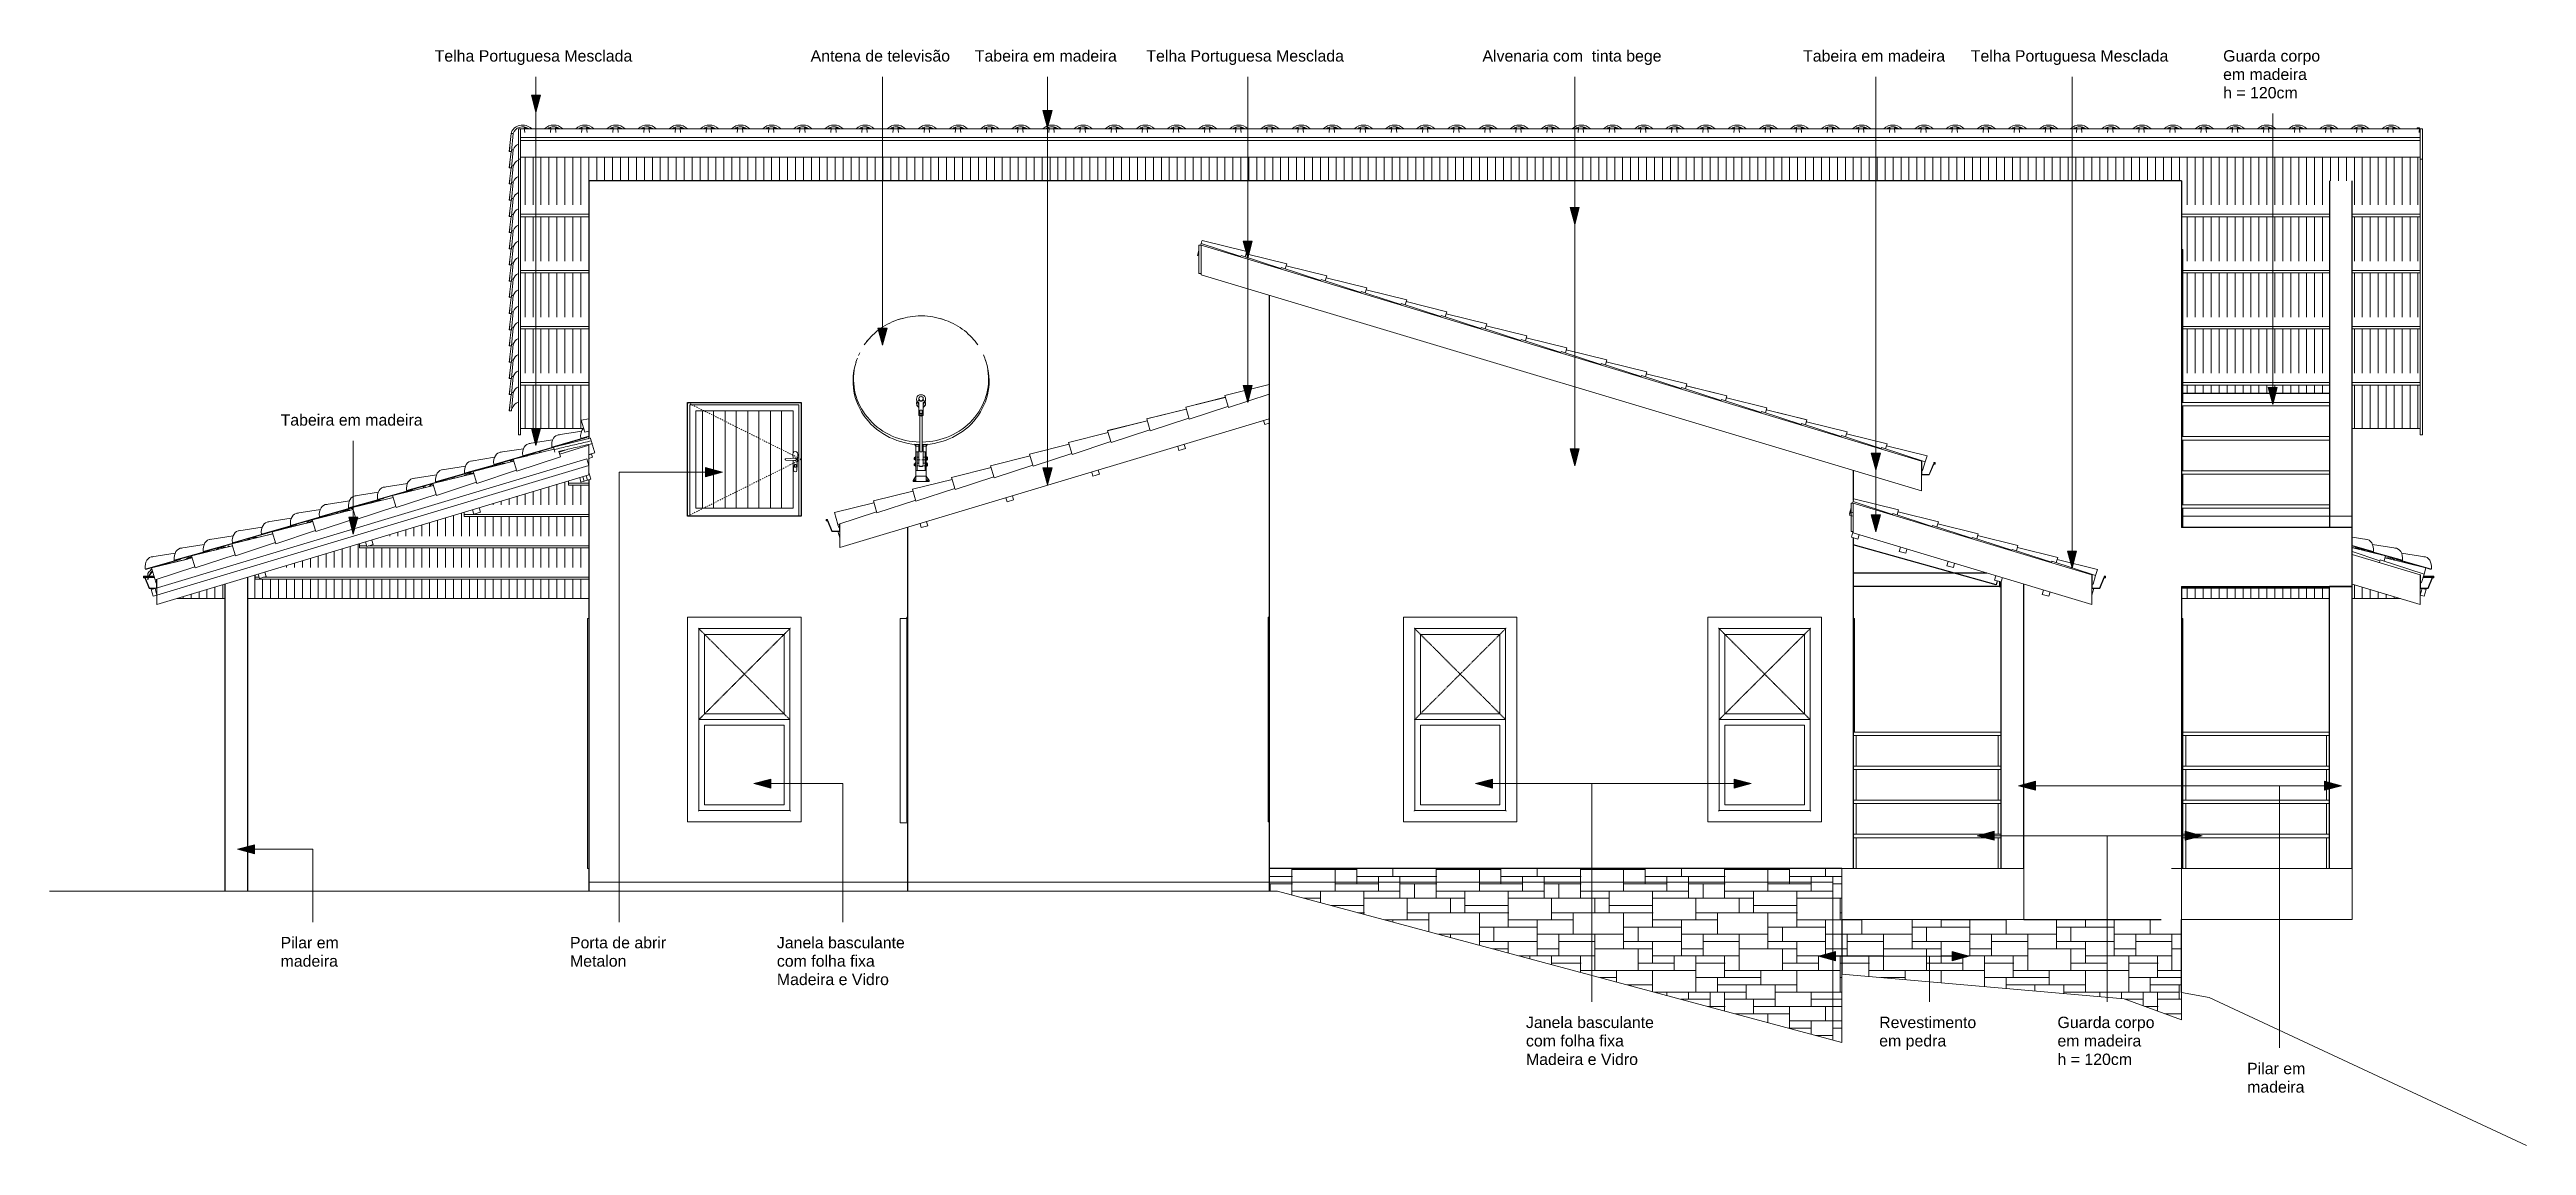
# Model space of a CAD drawing. Header units: millimetres. Extents: x -12976 to 58202, y -2238 to 7407.
# Drawn here: x 12090 to 33891, y -2238 to 7407 of the extents above; entities that cross this region are included whole.
import ezdxf

# ---------------------------------------------------------------- set-up
doc = ezdxf.new("R2010")
doc.units = ezdxf.units.MM
doc.linetypes.add('Dash', pattern=[6.35, 3.175, -3.175])
doc.linetypes.add('Traço', pattern=[20.833333, 10.416667, -10.416667])
for name, color, linetype, lineweight in [('A-AREA', 32, 'Continuous', 9), ('A-DETL-THIN', 151, 'Continuous', 9), ('A-DOOR', 31, 'Continuous', 9), ('A-GENM', 13, 'Continuous', 9), ('A-GLAZ', 151, 'Continuous', 9), ('A-GLAZ-CURT', 52, 'Continuous', 9), ('A-GLAZ-CWMG', 51, 'Continuous', 9), ('A-GLAZ-HDLN', 1, 'Dash', 25), ('A-ROOF', 132, 'Continuous', 9), ('A-ROOF-OTLN', 132, 'Continuous', 9), ('A-ROOF-PATT', 132, 'Continuous', 9), ('A-WALL', 113, 'Continuous', 25), ('A-WALL-PATT', 111, 'Continuous', 25), ('Balaústres', 7, 'Continuous', 9), ('C-TOPO', 7, 'Continuous', 9), ('Corrimão', 7, 'Continuous', 9), ('Corrimãos superiores', 7, 'Continuous', 9), ('G-ANNO-TEXT', 231, 'Continuous', 9), ('S-BEAM', 12, 'Continuous', 25), ('S-COLS', 52, 'Continuous', 25)]:
    doc.layers.add(name, color=color, linetype=linetype, lineweight=lineweight)
doc.styles.add('Arial', font='arial.ttf', dxfattribs={"height": 100})
pattern_1 = [(0, (30642.9, 0), (0, 1270), [952.5, -317.5]), (0, (30642.9, 63.5), (0, 1270), [0, -381, 381, -190.5, -317.5]), (0, (30642.9, 63.5), (0, 1270), [-952.5, 317.5, 0]), (0, (30642.9, 127), (0, 1270), [0, -571.5, 698.5, 0]), (0, (30642.9, 190.5), (0, 1270), [571.5, -698.5]), (0, (30642.9, 254), (0, 1270), [0, -254, 1016, 0]), (0, (30642.9, 317.5), (0, 1270), [444.5, -317.5, 381, -127]), (0, (31087.4, 381), (0, 1270), [1016, -254]), (0, (30579.4, 444.5), (0, 1270), [698.5, -571.5]), (0, (30388.9, 508), (0, 1270), [571.5, -698.5]), (0, (30642.9, 571.5), (0, 1270), [1016, -254]), (0, (30642.9, 635), (0, 1270), [0, -508, 317.5, -190.5, -254]), (0, (30642.9, 635), (0, 1270), [-1016, 254, 0]), (0, (31277.9, 698.5), (0, 1270), [762, -508]), (0, (30769.9, 762), (0, 1270), [508, -254, 190.5, -317.5]), (0, (31023.9, 825.5), (0, 1270), [508, -190.5, 317.5, -254]), (0, (31531.9, 889), (0, 1270), [762, -508]), (0, (31023.9, 952.5), (0, 1270), [508, -762]), (0, (31277.9, 1016), (0, 1270), [571.5, -698.5]), (0, (31277.9, 1079.5), (0, 1270), [0, -381, 889, 0]), (0, (30896.9, 1143), (0, 1270), [381, -889]), (0, (31277.9, 1206.5), (0, 1270), [889, -381]), (90, (30642.9, 508), (-1270, 8e-14), [190.5, -508, 444.5, -127]), (90, (30769.9, 571.5), (-1270, 8e-14), [317.5, -190.5, 127, -635]), (90, (30833.4, 317.5), (-1270, 8e-14), [127, -1143]), (90, (30896.9, 190.5), (-1270, 8e-14), [127, -762, 190.5, -190.5]), (90, (30960.4, 444.5), (-1270, 8e-14), [127, -1143]), (90, (31023.9, 0), (-1270, 8e-14), [190.5, -571.5, 317.5, -190.5]), (90, (31087.4, 254), (-1270, 8e-14), [190.5, -1079.5]), (90, (31150.9, 571.5), (-1270, 8e-14), [190.5, -63.5, 127, -889]), (90, (31214.4, 63.5), (-1270, 8e-14), [190.5, -1079.5]), (90, (31277.9, 381), (-1270, 8e-14), [190.5, -63.5, 190.5, -127, -698.5]), (90, (31277.9, 381), (-1270, 8e-14), [-571.5, 317.5, -381]), (90, (31404.9, 381), (-1270, 8e-14), [0, -889, 127, -127, -127]), (90, (31404.9, 381), (-1270, 8e-14), [-1143, 127, 0]), (90, (31468.4, 571.5), (-1270, 8e-14), [127, -1143]), (90, (31531.9, 127), (-1270, 8e-14), [127, -444.5, 317.5, -381]), (90, (31595.4, 317.5), (-1270, 8e-14), [63.5, -825.5, 190.5, -190.5]), (90, (31658.9, 381), (-1270, 8e-14), [317.5, -317.5, 190.5, -444.5]), (90, (31722.4, 698.5), (-1270, 8e-14), [190.5, -317.5, 127, -635]), (90, (31785.9, 254), (-1270, 8e-14), [127, -1143]), (90, (31849.4, 381), (-1270, 8e-14), [127, -381, 190.5, -571.5])]

msp = doc.modelspace()

# ---------------------------------------------------------------- texts
at = {"layer": 'G-ANNO-TEXT', "color": 7, "char_height": 100, "attachment_point": 1, "style": 'Arial'}
for s, insert, width in [('Telha Portuguesa Mesclada', (15480, 7401), 2156.54), ('Antena de televisão', (18789, 7401), 1531.22), ('Tabeira em madeira', (20234, 7401), 1547.26), ('Telha Portuguesa Mesclada', (21744, 7401), 2156.54), ('Alvenaria com  tinta bege', (24702, 7401), 1964.13), ('Tabeira em madeira', (27524, 7401), 1547.26), ('Telha Portuguesa Mesclada', (29000, 7401), 2156.54), ('em madeira', (31221, 7239), 913.92), ('Guarda corpo', (31221, 7401), 1054.22), ('h = 120cm', (31221, 7077), 813.71), ('Tabeira em madeira', (14124, 4197), 1547.26), ('Pilar em ', (14124, -403), 685.44), ('Porta de abrir', (16671, -403), 1046.2), ('Janela basculante', (18492, -403), 1402.95), ('madeira', (14124, -565), 625.32), ('Metalon', (16671, -565), 613.29), ('com folha fixa', (18492, -565), 1082.28), ('Madeira e Vidro', (18492, -727), 1218.57), ('Janela basculante', (25085, -1105), 1402.95), ('com folha fixa', (25085, -1267), 1082.28), ('em pedra', (28194, -1267), 729.54), ('Revestimento', (28194, -1105), 1066.24), ('em madeira', (29763, -1267), 913.92), ('Guarda corpo', (29763, -1105), 1054.22), ('Madeira e Vidro', (25085, -1430), 1218.57), ('h = 120cm', (29763, -1430), 813.71), ('Pilar em ', (31432, -1511), 685.44), ('madeira', (31432, -1673), 625.32)]:
    msp.add_mtext(s, dxfattribs=dict(at, insert=insert, width=width))

# ---------------------------------------------------------------- blocks, each defined once
blk = doc.blocks.new('Porta correr 4 folhas - 250 x 210-V57-FACHADA LATERAL DIREITA')
at = {"layer": 'A-DOOR'}
for q in [(-8189.650772, 2399), (-8179.650772, 1400)]:
    blk.add_line((-8179.650772, 2399), q, dxfattribs=at)
blk = doc.blocks.new('Janela basculante e folha fixa - 80 x 160 cm-4197830-FACHADA LATERAL DIREITA')
at = {"layer": 'A-GLAZ'}
for p, q in [((-9470, 2410), (-9470, 610)), ((-8470, 2410), (-9470, 2410)), ((-8470, 2410), (-8470, 610)), ((-9370, 710), (-9370, 2310)), ((-9370, 2310), (-8570, 2310)), ((-9320, 2260), (-8620, 2260)), ((-9320, 1560), (-9320, 2260)), ((-8620, 2260), (-8620, 1560)), ((-8570, 2310), (-8570, 710)), ((-8620, 1560), (-9320, 1560)), ((-8570, 1510), (-9370, 1510)), ((-9320, 1460), (-8620, 1460)), ((-9320, 760), (-9320, 1460)), ((-8620, 1460), (-8620, 760)), ((-8570, 710), (-9370, 710)), ((-8620, 760), (-9320, 760)), ((-9470, 610), (-8470, 610))]:
    blk.add_line(p, q, dxfattribs=at)
for points, knots in [([(-9370, 2310), (-9370, 2310), (-9370, 2310), (-9370, 2310), (-9370, 2311), (-9371, 2311), (-9371, 2311), (-9371, 2312), (-9372, 2312), (-9372, 2312), (-9372, 2313), (-9373, 2313), (-9374, 2314), (-9374, 2315), (-9375, 2315)], [0, 0, 0, 0, 0.166667, 0.25, 0.333333, 0.416667, 0.458333, 0.5, 0.583333, 0.666667, 0.708333, 0.75, 0.833333, 1, 1, 1, 1]), ([(-8565, 2315), (-8565, 2315), (-8566, 2314), (-8567, 2313), (-8567, 2313), (-8567, 2312), (-8568, 2312), (-8568, 2312), (-8568, 2311), (-8569, 2311), (-8569, 2311), (-8569, 2310), (-8570, 2310), (-8570, 2310), (-8570, 2310)], [-1, -1, -1, -1, -0.833333, -0.75, -0.666667, -0.625, -0.583333, -0.5, -0.458333, -0.416667, -0.333333, -0.25, -0.166667, 0, 0, 0, 0]), ([(-9370, 710), (-9370, 710), (-9370, 710), (-9370, 710), (-9370, 709), (-9371, 709), (-9371, 709), (-9371, 708), (-9372, 708), (-9372, 708), (-9372, 707), (-9373, 707), (-9374, 706), (-9374, 705), (-9375, 705)], [0, 0, 0, 0, 0.166667, 0.25, 0.333333, 0.416667, 0.458333, 0.5, 0.583333, 0.666667, 0.708333, 0.75, 0.833333, 1, 1, 1, 1]), ([(-8570, 710), (-8570, 710), (-8570, 710), (-8569, 710), (-8569, 709), (-8569, 709), (-8568, 709), (-8568, 708), (-8568, 708), (-8567, 708), (-8567, 707), (-8566, 707), (-8566, 706), (-8565, 705), (-8565, 705)], [0, 0, 0, 0, 0.166667, 0.25, 0.333333, 0.416667, 0.458333, 0.5, 0.583333, 0.666667, 0.708333, 0.75, 0.833333, 1, 1, 1, 1])]:
    blk.add_open_spline(points, degree=3, knots=knots, dxfattribs=at)
at = {"layer": 'A-GLAZ-HDLN'}
for p, q in [((-8570, 2310), (-9370, 1510)), ((-8570, 1510), (-9370, 2310))]:
    blk.add_line(p, q, dxfattribs=at)
blk = doc.blocks.new('Janela basculante e folha fixa - 80 x 160 cm-4197805-FACHADA LATERAL DIREITA')
at = {"layer": 'A-GLAZ'}
for p, q in [((-11150, 2410), (-12150, 2410)), ((-12150, 610), (-12150, 2410)), ((-11150, 610), (-11150, 2410)), ((-12050, 710), (-12050, 2310)), ((-12050, 2310), (-11250, 2310)), ((-12000, 2260), (-12000, 1560)), ((-12000, 2260), (-11300, 2260)), ((-11300, 1560), (-11300, 2260)), ((-11250, 2310), (-11250, 710)), ((-12000, 1560), (-11300, 1560)), ((-11250, 1510), (-12050, 1510)), ((-12000, 1460), (-12000, 760)), ((-12000, 1460), (-11300, 1460)), ((-11300, 760), (-11300, 1460)), ((-11250, 710), (-12050, 710)), ((-12000, 760), (-11300, 760)), ((-11150, 610), (-12150, 610))]:
    blk.add_line(p, q, dxfattribs=at)
for points, knots in [([(-12050, 2310), (-12050, 2310), (-12050, 2310), (-12050, 2310), (-12050, 2311), (-12051, 2311), (-12051, 2311), (-12051, 2312), (-12052, 2312), (-12052, 2312), (-12052, 2313), (-12053, 2313), (-12054, 2314), (-12054, 2315), (-12055, 2315)], [-1, -1, -1, -1, -0.833333, -0.75, -0.666667, -0.583333, -0.541667, -0.5, -0.416667, -0.375, -0.333333, -0.25, -0.166667, 0, 0, 0, 0]), ([(-11245, 2315), (-11245, 2315), (-11246, 2314), (-11247, 2313), (-11247, 2313), (-11247, 2312), (-11248, 2312), (-11248, 2312), (-11248, 2311), (-11249, 2311), (-11249, 2311), (-11249, 2310), (-11250, 2310), (-11250, 2310), (-11250, 2310)], [0, 0, 0, 0, 0.166667, 0.25, 0.333333, 0.375, 0.416667, 0.5, 0.541667, 0.583333, 0.666667, 0.75, 0.833333, 1, 1, 1, 1]), ([(-12055, 705), (-12054, 705), (-12054, 706), (-12053, 707), (-12052, 707), (-12052, 708), (-12052, 708), (-12051, 708), (-12051, 709), (-12051, 709), (-12050, 709), (-12050, 710), (-12050, 710), (-12050, 710), (-12050, 710)], [0, 0, 0, 0, 0.166667, 0.25, 0.333333, 0.375, 0.416667, 0.5, 0.541667, 0.583333, 0.666667, 0.75, 0.833333, 1, 1, 1, 1]), ([(-11245, 705), (-11245, 705), (-11246, 706), (-11247, 707), (-11247, 707), (-11247, 708), (-11248, 708), (-11248, 708), (-11248, 709), (-11249, 709), (-11249, 709), (-11249, 710), (-11250, 710), (-11250, 710), (-11250, 710)], [0, 0, 0, 0, 0.166667, 0.25, 0.333333, 0.375, 0.416667, 0.5, 0.541667, 0.583333, 0.666667, 0.75, 0.833333, 1, 1, 1, 1])]:
    blk.add_open_spline(points, degree=3, knots=knots, dxfattribs=at)
at = {"layer": 'A-GLAZ-HDLN'}
for p, q in [((-12050, 2310), (-11250, 1510)), ((-12050, 1510), (-11250, 2310))]:
    blk.add_line(p, q, dxfattribs=at)
blk = doc.blocks.new('Janela basculante e folha fixa - 80 x 160 cm-V58-FACHADA LATERAL DIREITA')
at = {"layer": 'A-GLAZ'}
for p, q in [((-13339.650772, 610), (-13339.650772, 2410)), ((-13329.650772, 2410), (-13339.650772, 2410)), ((-13329.650772, 610), (-13339.650772, 610))]:
    blk.add_line(p, q, dxfattribs=at)
blk = doc.blocks.new('Porta correr 4 folhas - 350 x 210-3791413-FACHADA LATERAL DIREITA')
at = {"layer": 'A-DOOR'}
for q in [(-5299.650772, 2399), (-5289.650772, 1400)]:
    blk.add_line((-5289.650772, 2399), q, dxfattribs=at)
blk = doc.blocks.new('Guarda-corpo - 25mm-3360969-FACHADA LATERAL DIREITA')
at = {"layer": 'Balaústres'}
for p, q in [((-5289.650772, 1370), (-5289.650772, 1100)), ((-5264.650772, 1100), (-5264.650772, 1370)), ((-5289.650772, 1070), (-5289.650772, 800)), ((-5264.650772, 800), (-5264.650772, 1070)), ((-5289.650772, 770), (-5289.650772, 500)), ((-5264.650772, 500), (-5264.650772, 770)), ((-5289.650772, 470), (-5289.650772, 200)), ((-5264.650772, 200), (-5264.650772, 470))]:
    blk.add_line(p, q, dxfattribs=at)
blk = doc.blocks.new('Guarda-corpo - 25mm-V59-FACHADA LATERAL DIREITA')
at = {"layer": 'Balaústres'}
for p, q in [((-4024.650772, 1370), (-4024.650772, 1100)), ((-4024.650772, 1070), (-4024.650772, 800)), ((-4024.650772, 770), (-4024.650772, 500)), ((-4024.650772, 470), (-4024.650772, 200))]:
    blk.add_line(p, q, dxfattribs=at)
blk = doc.blocks.new('Guarda-corpo - Guarda-corpo-3444847-FACHADA LATERAL DIREITA')
at = {"layer": 'Corrimão'}
for p, q in [((-5289.650772, 1070), (-5289.650772, 1100)), ((-5289.650772, 1100), (-3999.650772, 1100)), ((-5289.650772, 1070), (-3999.650772, 1070)), ((-5289.650772, 770), (-5289.650772, 800)), ((-5289.650772, 800), (-3999.650772, 800)), ((-5289.650772, 770), (-3999.650772, 770)), ((-5289.650772, 470), (-5289.650772, 500)), ((-5289.650772, 500), (-3999.650772, 500)), ((-5289.650772, 470), (-3999.650772, 470))]:
    blk.add_line(p, q, dxfattribs=at)
for name in ['Guarda-corpo - 25mm-3360969-FACHADA LATERAL DIREITA', 'Guarda-corpo - 25mm-V59-FACHADA LATERAL DIREITA']:
    blk.add_blockref(name, (0, 0))
blk = doc.blocks.new('Tipo de corrimão superior - Corrimão superior_Interno_-3444903-FACHADA LATERAL DIREITA')
at = {"layer": 'Corrimãos superiores'}
for p, q in [((-5289.650772, 1370), (-5289.650772, 1400)), ((-3999.650772, 1400), (-5289.650772, 1400)), ((-5289.650772, 1370), (-3999.650772, 1370))]:
    blk.add_line(p, q, dxfattribs=at)
blk = doc.blocks.new('CRT_JAN_Correr_Vidro e Madeira_4 Folhas - 260x160 cm-3637531-FACHADA LATERAL DIREITA')
at = {"layer": 'A-GLAZ'}
for p, q in [((-16579.650772, 2400), (-16579.650772, 600)), ((-16519.650772, 2400), (-16579.650772, 2400)), ((-16579.650772, 600), (-16509.650772, 600))]:
    blk.add_line(p, q, dxfattribs=at)
blk = doc.blocks.new('Janela basculante e folha fixa - 80 x 160 cm-V60-FACHADA LATERAL DIREITA')
at = {"layer": 'A-GLAZ'}
for p, q in [((-16519.650772, 610), (-16519.650772, 2410)), ((-16509.650772, 2410), (-16519.650772, 2410)), ((-16509.650772, 610), (-16519.650772, 610))]:
    blk.add_line(p, q, dxfattribs=at)
blk = doc.blocks.new('CRT_POR_Abrir_1 Folha_Madeira e Vidro - 80 x 210  cm-3550694-FACHADA LATERAL DIREITA')
at = {"layer": 'A-DOOR'}
for p, q in [((-19319.650772, 2400), (-19329.650772, 2400)), ((-19329.650772, 2400), (-19329.650772, 200)), ((-19319.650772, 200), (-19329.650772, 200))]:
    blk.add_line(p, q, dxfattribs=at)
blk = doc.blocks.new('Viga de Madeira - Terça-4147619-FACHADA LATERAL DIREITA')
at = {"layer": 'S-BEAM'}
for p, q in [((-8190, 2800), (-7015, 2800)), ((-6902, 2680), (-8190, 2680)), ((-6902, 2725), (-6902, 2680))]:
    blk.add_line(p, q, dxfattribs=at)
blk = doc.blocks.new('Viga de Madeira - Terça-4147620-FACHADA LATERAL DIREITA')
at = {"layer": 'S-BEAM'}
for p, q in [((-6934, 2695), (-8190, 3047)), ((-6924, 2731), (-6934, 2695))]:
    blk.add_line(p, q, dxfattribs=at)
blk = doc.blocks.new('Rectangular Mullion - Ripa-4229791-FACHADA LATERAL DIREITA')
at = {"layer": 'A-GLAZ-CWMG'}
for p, q in [((-19920, 6605), (-19920, 6633)), ((-19920, 6633), (-3200, 6633)), ((-19920, 6599), (-19920, 6605)), ((-3200, 6605), (-19920, 6605)), ((-3200, 6633), (-3200, 6605)), ((-3200, 6605), (-3200, 6599))]:
    blk.add_line(p, q, dxfattribs=at)
blk = doc.blocks.new('Rectangular Mullion - Terça-4255527-FACHADA LATERAL DIREITA')
at = {"layer": 'A-GLAZ-CWMG'}
for p, q in [((-19920, 4476), (-19920, 4514)), ((-19920, 4454), (-19920, 4476)), ((-19320, 4476), (-19920, 4476)), ((-19920, 4454), (-19320, 4454)), ((-4000, 4476), (-5290, 4476)), ((-5290, 4454), (-4000, 4454)), ((-3200, 4476), (-3800, 4476)), ((-3800, 4454), (-3200, 4454)), ((-3200, 4514), (-3200, 4476)), ((-3200, 4476), (-3200, 4454))]:
    blk.add_line(p, q, dxfattribs=at)
blk = doc.blocks.new('Rectangular Mullion - Terça-V61-FACHADA LATERAL DIREITA')
at = {"layer": 'A-GLAZ-CWMG'}
for p, q in [((-19920, 5958), (-19920, 5995)), ((-19920, 5935), (-19920, 5958)), ((-19320, 5958), (-19920, 5958)), ((-19920, 5935), (-19320, 5935)), ((-4000, 5958), (-5300, 5958)), ((-5300, 5935), (-4000, 5935)), ((-3200, 5958), (-3800, 5958)), ((-3800, 5935), (-3200, 5935)), ((-3200, 5995), (-3200, 5958)), ((-3200, 5958), (-3200, 5935))]:
    blk.add_line(p, q, dxfattribs=at)
blk = doc.blocks.new('Rectangular Mullion - Caibro-4037507-FACHADA LATERAL DIREITA')
at = {"layer": 'A-GLAZ-CWMG'}
for q in [(-3200, 2669), (-3200, 2606)]:
    blk.add_line((-3182, 2664), q, dxfattribs=at)
blk = doc.blocks.new('Rectangular Mullion - Terça-3920163-FACHADA LATERAL DIREITA')
at = {"layer": 'A-GLAZ-CWMG'}
for p, q in [((-22257, 2762), (-22257, 2781)), ((-22257, 2745), (-22257, 2762)), ((-22220, 2762), (-22257, 2762)), ((-22257, 2745), (-19320, 2745)), ((-19320, 2762), (-22182, 2762))]:
    blk.add_line(p, q, dxfattribs=at)
blk = doc.blocks.new('Rectangular Mullion - Terça-3920164-FACHADA LATERAL DIREITA')
at = {"layer": 'A-GLAZ-CWMG'}
for p, q in [((-21337, 3038), (-21337, 3057)), ((-21337, 3021), (-21337, 3038)), ((-21275, 3038), (-21337, 3038)), ((-21337, 3021), (-19320, 3021)), ((-19320, 3038), (-21262, 3038))]:
    blk.add_line(p, q, dxfattribs=at)
blk = doc.blocks.new('Rectangular Mullion - Terça-3920165-FACHADA LATERAL DIREITA')
at = {"layer": 'A-GLAZ-CWMG'}
for p, q in [((-20417, 3314), (-20417, 3333)), ((-20417, 3297), (-20417, 3314)), ((-19320, 3314), (-20417, 3314)), ((-20417, 3297), (-19320, 3297))]:
    blk.add_line(p, q, dxfattribs=at)
blk = doc.blocks.new('Rectangular Mullion - Terça-3920166-FACHADA LATERAL DIREITA')
at = {"layer": 'A-GLAZ-CWMG'}
for p, q in [((-19497, 3590), (-19497, 3609)), ((-19497, 3573), (-19497, 3590)), ((-19320, 3590), (-19497, 3590)), ((-19497, 3573), (-19320, 3573))]:
    blk.add_line(p, q, dxfattribs=at)
blk = doc.blocks.new('Rectangular Mullion - Ripa-3577153-FACHADA LATERAL DIREITA')
at = {"layer": 'A-GLAZ-CWMG'}
for p, q in [((-8214, 3337), (-8223, 3309)), ((-8223, 3309), (-8190, 3299)), ((-8190, 3330), (-8214, 3337))]:
    blk.add_line(p, q, dxfattribs=at)
blk = doc.blocks.new('Rectangular Mullion - Caibro-3577202-FACHADA LATERAL DIREITA')
at = {"layer": 'A-GLAZ-CWMG'}
for q in [(-6090, 2669), (-6090, 2606)]:
    blk.add_line((-6072, 2664), q, dxfattribs=at)
blk = doc.blocks.new('Rectangular Mullion - Terça-3577237-FACHADA LATERAL DIREITA')
at = {"layer": 'A-GLAZ-CWMG'}
for p, q in [((-8190, 3173), (-8207, 3116)), ((-8207, 3116), (-8149, 3099)), ((-8149, 3099), (-8138, 3137))]:
    blk.add_line(p, q, dxfattribs=at)
blk = doc.blocks.new('Rectangular Mullion - Terça-3577243-FACHADA LATERAL DIREITA')
at = {"layer": 'A-GLAZ-CWMG'}
for p, q in [((-6515, 2650), (-6527, 2612)), ((-6469, 2595), (-6458, 2633)), ((-6527, 2612), (-6469, 2595))]:
    blk.add_line(p, q, dxfattribs=at)
blk = doc.blocks.new('Rectangular Mullion - Caibro-4257888-FACHADA LATERAL DIREITA')
at = {"layer": 'A-GLAZ-CWMG'}
for p, q in [((-17127, 3167), (-17110, 3172)), ((-17110, 3110), (-17127, 3167))]:
    blk.add_line(p, q, dxfattribs=at)
blk = doc.blocks.new('Rectangular Mullion - Terça-4257865-FACHADA LATERAL DIREITA')
at = {"layer": 'A-GLAZ-CWMG'}
for p, q in [((-13380, 4141), (-13370, 4106)), ((-13370, 4106), (-13330, 4118))]:
    blk.add_line(p, q, dxfattribs=at)
blk = doc.blocks.new('Rectangular Mullion - Terça-4257863-FACHADA LATERAL DIREITA')
at = {"layer": 'A-GLAZ-CWMG'}
for p, q in [((-16404, 3234), (-16394, 3199)), ((-16394, 3199), (-16336, 3216)), ((-16336, 3216), (-16347, 3251))]:
    blk.add_line(p, q, dxfattribs=at)
blk = doc.blocks.new('Rectangular Mullion - Caibro-4315999-FACHADA LATERAL DIREITA')
at = {"layer": 'A-GLAZ-CWMG'}
for p, q in [((-23137, 2664), (-23170, 2654)), ((-23153, 2596), (-23170, 2654)), ((-23120, 2606), (-23153, 2596))]:
    blk.add_line(p, q, dxfattribs=at)
blk = doc.blocks.new('Rectangular Mullion - Caibro-3920123-FACHADA LATERAL DIREITA')
at = {"layer": 'A-GLAZ-CWMG'}
for p, q in [((-23137, 2664), (-19337, 3804)), ((-23120, 2606), (-19320, 3746)), ((-19337, 3804), (-19320, 3746)), ((-23120, 2606), (-23137, 2664))]:
    blk.add_line(p, q, dxfattribs=at)
blk = doc.blocks.new('Rectangular Mullion - Terça-4316051-FACHADA LATERAL DIREITA')
at = {"layer": 'A-GLAZ-CWMG'}
for p, q in [((-22228, 2790), (-22217, 2752)), ((-22217, 2752), (-22159, 2769)), ((-22159, 2769), (-22171, 2807))]:
    blk.add_line(p, q, dxfattribs=at)
blk = doc.blocks.new('Rectangular Mullion - Terça-4316052-FACHADA LATERAL DIREITA')
at = {"layer": 'A-GLAZ-CWMG'}
for p, q in [((-21285, 3073), (-21274, 3034)), ((-21216, 3052), (-21228, 3090)), ((-21274, 3034), (-21216, 3052))]:
    blk.add_line(p, q, dxfattribs=at)
blk = doc.blocks.new('Rectangular Mullion - Terça-4316053-FACHADA LATERAL DIREITA')
at = {"layer": 'A-GLAZ-CWMG'}
for p, q in [((-20342, 3356), (-20331, 3317)), ((-20331, 3317), (-20273, 3335)), ((-20273, 3335), (-20285, 3373))]:
    blk.add_line(p, q, dxfattribs=at)
blk = doc.blocks.new('Rectangular Mullion - Terça-4316054-FACHADA LATERAL DIREITA')
at = {"layer": 'A-GLAZ-CWMG'}
for p, q in [((-19399, 3639), (-19388, 3600)), ((-19388, 3600), (-19330, 3618)), ((-19330, 3618), (-19342, 3656))]:
    blk.add_line(p, q, dxfattribs=at)
blk = doc.blocks.new('CRT-POR-PAL-PPD-1Folha-Abrir-Chapa Dobrada - 0_80 x 2_10 m-3911779-FACHADA LATERAL DIREITA')
at = {"layer": 'A-DOOR', "linetype": 'Traço'}
for q in [(-18450, 4300), (-18450, 3300)]:
    blk.add_line((-17450, 3800), q, dxfattribs=at)
at = {"layer": 'A-DOOR'}
for p, q in [((-18430, 3300), (-18430, 4280)), ((-18430, 4280), (-17470, 4280)), ((-18378, 4228), (-17522, 4228)), ((-18378, 3370), (-18378, 4228)), ((-18320, 3370), (-18320, 4228)), ((-18320, 3370), (-18320, 4228)), ((-18223, 3370), (-18223, 4228)), ((-18120, 3370), (-18120, 4228)), ((-18120, 3370), (-18120, 4228)), ((-18023, 3370), (-18023, 4228)), ((-17920, 3370), (-17920, 4228)), ((-17920, 3370), (-17920, 4228)), ((-17823, 3370), (-17823, 4228)), ((-17720, 3370), (-17720, 4228)), ((-17720, 3370), (-17720, 4228)), ((-17623, 3370), (-17623, 4228)), ((-17522, 4228), (-17522, 3857)), ((-17470, 3300), (-17470, 4280)), ((-17502, 3810), (-17586, 3806)), ((-17586, 3794), (-17502, 3790)), ((-17524, 3846), (-17522, 3809)), ((-17522, 3791), (-17522, 3370)), ((-17521, 3791), (-17517, 3704)), ((-17509, 3752), (-17509, 3734)), ((-17498, 3755), (-17506, 3755)), ((-17506, 3730), (-17498, 3730)), ((-17494, 3734), (-17494, 3752)), ((-17487, 3704), (-17479, 3846)), ((-17522, 3370), (-18378, 3370))]:
    blk.add_line(p, q, dxfattribs=at)
for centre, radius, start, end in [((-17586, 3800), 6, 92.7294, 267.2706), ((-17502, 3848), 22.5, 356.983, 183.017), ((-17502, 3800), 12.5, 0, 124.0911), ((-17502, 3800), 12.5, 235.9089, 0), ((-17506, 3752), 3.5, 90, 180), ((-17506, 3734), 3.5, 180, 270), ((-17502, 3800), 10, 267.2706, 92.7294), ((-17498, 3752), 3.5, 0, 90), ((-17498, 3734), 3.5, 270, 0), ((-17502, 3705), 15, 183.0045, 356.983)]:
    blk.add_arc(centre, radius, start, end, dxfattribs=at)
blk = doc.blocks.new('Guarda-corpo - 25mm-V62-FACHADA LATERAL DIREITA')
at = {"layer": 'Balaústres'}
for p, q in [((-8164.650772, 1100), (-8164.650772, 1370)), ((-8164.650772, 800), (-8164.650772, 1070)), ((-8164.650772, 500), (-8164.650772, 770)), ((-8164.650772, 200), (-8164.650772, 470))]:
    blk.add_line(p, q, dxfattribs=at)
blk = doc.blocks.new('Guarda-corpo - Guarda-corpo-3912325-FACHADA LATERAL DIREITA')
at = {"layer": 'Corrimão'}
for p, q in [((-8189.650772, 1100), (-6889.650772, 1100)), ((-8189.650772, 1070), (-6889.650772, 1070)), ((-8189.650772, 800), (-6889.650772, 800)), ((-8189.650772, 770), (-6889.650772, 770)), ((-8189.650772, 500), (-6889.650772, 500)), ((-8189.650772, 470), (-6889.650772, 470))]:
    blk.add_line(p, q, dxfattribs=at)
for name, p in [('Guarda-corpo - 25mm-V62-FACHADA LATERAL DIREITA', (0, 0)), ('Guarda-corpo - 25mm-V59-FACHADA LATERAL DIREITA', (-2890, 0))]:
    blk.add_blockref(name, p)
blk = doc.blocks.new('Tipo de corrimão superior - Corrimão superior_Interno_-3912411-FACHADA LATERAL DIREITA')
at = {"layer": 'Corrimãos superiores'}
for p, q in [((-6889.650772, 1400), (-8189.650772, 1400)), ((-8189.650772, 1370), (-6889.650772, 1370))]:
    blk.add_line(p, q, dxfattribs=at)
blk = doc.blocks.new('Rectangular Mullion - Ripa-4315972-FACHADA LATERAL DIREITA')
at = {"layer": 'A-GLAZ-CWMG'}
for p, q in [((-19295, 3847), (-19320, 3840)), ((-19320, 3809), (-19287, 3819)), ((-19287, 3819), (-19295, 3847))]:
    blk.add_line(p, q, dxfattribs=at)
blk = doc.blocks.new('Rectangular Mullion - Terça-4316055-FACHADA LATERAL DIREITA')
at = {"layer": 'A-GLAZ-CWMG'}
for p, q in [((-19371, 3647), (-19360, 3609)), ((-19360, 3609), (-19302, 3626)), ((-19302, 3626), (-19320, 3683))]:
    blk.add_line(p, q, dxfattribs=at)
blk = doc.blocks.new('Guarda-corpo - Guarda-corpo-3921231-FACHADA LATERAL DIREITA')
at = {"layer": 'Corrimão'}
for p, q in [((-5299.650772, 4000), (-3999.650772, 4000)), ((-5299.650772, 3970), (-3999.650772, 3970)), ((-5299.650772, 3700), (-3999.650772, 3700)), ((-5299.650772, 3670), (-3999.650772, 3670)), ((-5299.650772, 3400), (-3999.650772, 3400)), ((-5299.650772, 3370), (-3999.650772, 3370))]:
    blk.add_line(p, q, dxfattribs=at)
blk = doc.blocks.new('Tipo de corrimão superior - Corrimão superior_Interno_-3921427-FACHADA LATERAL DIREITA')
at = {"layer": 'Corrimãos superiores'}
for p, q in [((-3999.650772, 4300), (-5299.650772, 4300)), ((-5299.650772, 4270), (-3999.650772, 4270))]:
    blk.add_line(p, q, dxfattribs=at)
blk = doc.blocks.new('Porta inclinada - Porta inclinada Larissa-3958697-FACHADA LATERAL DIREITA')
at = {"layer": 'A-DOOR'}
for p, q in [((-5290, 5646), (-5300, 5646)), ((-5290, 4300), (-5290, 5646)), ((-5290, 4000), (-5290, 4270)), ((-5290, 3700), (-5290, 3970)), ((-5290, 3400), (-5290, 3670)), ((-5290, 3200), (-5290, 3370))]:
    blk.add_line(p, q, dxfattribs=at)
blk = doc.blocks.new('Rectangular Mullion - Caibro-4037542-FACHADA LATERAL DIREITA')
at = {"layer": 'A-GLAZ-CWMG'}
for p, q in [((-3149, 2654), (-3182, 2664)), ((-3149, 2654), (-3167, 2596)), ((-3167, 2596), (-3200, 2606))]:
    blk.add_line(p, q, dxfattribs=at)
blk = doc.blocks.new('COLONIAL BASE - COLONIAL BASE-3578828-FACHADA LATERAL DIREITA')
at = {"layer": 'A-GLAZ-CURT'}
for p, q in [((-6396, 2919), (-6041, 2831)), ((-6086, 2702), (-6080, 2701)), ((-6080, 2701), (-6080, 2701))]:
    blk.add_line(p, q, dxfattribs=at)
blk = doc.blocks.new('COLONIAL BASE - COLONIAL BASE-V63-FACHADA LATERAL DIREITA')
at = {"layer": 'A-GLAZ-CURT'}
blk.add_line((-6746, 3024), (-6391, 2936), dxfattribs=at)
blk = doc.blocks.new('COLONIAL BASE - COLONIAL BASE-V64-FACHADA LATERAL DIREITA')
at = {"layer": 'A-GLAZ-CURT'}
blk.add_line((-7096, 3129), (-6741, 3041), dxfattribs=at)
blk = doc.blocks.new('COLONIAL BASE - COLONIAL BASE-V65-FACHADA LATERAL DIREITA')
at = {"layer": 'A-GLAZ-CURT'}
for p, q in [((-8185, 3454), (-7791, 3356)), ((-8185, 3453), (-8185, 3453))]:
    blk.add_line(p, q, dxfattribs=at)
blk = doc.blocks.new('COLONIAL BASE - COLONIAL BASE-V66-FACHADA LATERAL DIREITA')
at = {"layer": 'A-GLAZ-CURT'}
for p, q in [((-8224, 3323), (-8219, 3322)), ((-8185, 3454), (-7791, 3356)), ((-8185, 3453), (-8185, 3453))]:
    blk.add_line(p, q, dxfattribs=at)
blk = doc.blocks.new('COLONIAL BASE - COLONIAL BASE-V67-FACHADA LATERAL DIREITA')
at = {"layer": 'A-GLAZ-CURT'}
for p, q in [((-6442, 2903), (-6446, 2890)), ((-6442, 2903), (-6057, 2777)), ((-6396, 2919), (-6041, 2831)), ((-6086, 2702), (-6080, 2701)), ((-6080, 2701), (-6057, 2777)), ((-6057, 2777), (-6041, 2831))]:
    blk.add_line(p, q, dxfattribs=at)
blk = doc.blocks.new('COLONIAL BASE - COLONIAL BASE-V68-FACHADA LATERAL DIREITA')
at = {"layer": 'A-GLAZ-CURT'}
for p, q in [((-6792, 3008), (-6796, 2995)), ((-6792, 3008), (-6445, 2895)), ((-6746, 3024), (-6391, 2936)), ((-6404, 2892), (-6391, 2936))]:
    blk.add_line(p, q, dxfattribs=at)
blk = doc.blocks.new('COLONIAL BASE - COLONIAL BASE-V69-FACHADA LATERAL DIREITA')
at = {"layer": 'A-GLAZ-CURT'}
for p, q in [((-7142, 3113), (-7146, 3100)), ((-7142, 3113), (-6795, 3000)), ((-7096, 3129), (-6741, 3041)), ((-6754, 2996), (-6741, 3041))]:
    blk.add_line(p, q, dxfattribs=at)
blk = doc.blocks.new('COLONIAL BASE - COLONIAL BASE-V70-FACHADA LATERAL DIREITA')
at = {"layer": 'A-GLAZ-CURT'}
for p, q in [((-7492, 3218), (-7496, 3205)), ((-7492, 3218), (-7159, 3109)), ((-7446, 3234), (-7091, 3146)), ((-7159, 3109), (-7145, 3105)), ((-7104, 3101), (-7091, 3146))]:
    blk.add_line(p, q, dxfattribs=at)
blk = doc.blocks.new('COLONIAL BASE - COLONIAL BASE-V71-FACHADA LATERAL DIREITA')
at = {"layer": 'A-GLAZ-CURT'}
for p, q in [((-7842, 3323), (-7846, 3310)), ((-7842, 3323), (-7495, 3210)), ((-7796, 3339), (-7441, 3251)), ((-7454, 3207), (-7441, 3251))]:
    blk.add_line(p, q, dxfattribs=at)
blk = doc.blocks.new('COLONIAL BASE - COLONIAL BASE-V72-FACHADA LATERAL DIREITA')
at = {"layer": 'A-GLAZ-CURT'}
for p, q in [((-8209, 3373), (-8224, 3323)), ((-8224, 3323), (-8219, 3322)), ((-8192, 3428), (-8196, 3414)), ((-8185, 3453), (-8192, 3429)), ((-8192, 3428), (-7845, 3315)), ((-8185, 3454), (-7791, 3356)), ((-7804, 3312), (-7791, 3356))]:
    blk.add_line(p, q, dxfattribs=at)
blk = doc.blocks.new('COLONIAL BASE - COLONIAL BASE-4234113-FACHADA LATERAL DIREITA')
at = {"layer": 'A-GLAZ-CURT'}
for p, q in [((-7898, 3920), (-7541, 3831)), ((-7586, 3702), (-7580, 3701)), ((-7580, 3701), (-7580, 3701))]:
    blk.add_line(p, q, dxfattribs=at)
blk = doc.blocks.new('COLONIAL BASE - COLONIAL BASE-V73-FACHADA LATERAL DIREITA')
at = {"layer": 'A-GLAZ-CURT'}
blk.add_line((-8250, 4025), (-7893, 3937), dxfattribs=at)
blk = doc.blocks.new('COLONIAL BASE - COLONIAL BASE-V74-FACHADA LATERAL DIREITA')
at = {"layer": 'A-GLAZ-CURT'}
blk.add_line((-8603, 4131), (-8245, 4043), dxfattribs=at)
blk = doc.blocks.new('COLONIAL BASE - COLONIAL BASE-V75-FACHADA LATERAL DIREITA')
at = {"layer": 'A-GLAZ-CURT'}
blk.add_line((-9307, 4342), (-8950, 4254), dxfattribs=at)
blk = doc.blocks.new('COLONIAL BASE - COLONIAL BASE-V76-FACHADA LATERAL DIREITA')
at = {"layer": 'A-GLAZ-CURT'}
blk.add_line((-11068, 4871), (-10711, 4782), dxfattribs=at)
blk = doc.blocks.new('COLONIAL BASE - COLONIAL BASE-V77-FACHADA LATERAL DIREITA')
at = {"layer": 'A-GLAZ-CURT'}
blk.add_line((-12125, 5188), (-11768, 5099), dxfattribs=at)
blk = doc.blocks.new('COLONIAL BASE - COLONIAL BASE-V78-FACHADA LATERAL DIREITA')
at = {"layer": 'A-GLAZ-CURT'}
blk.add_line((-13181, 5504), (-12825, 5416), dxfattribs=at)
blk = doc.blocks.new('COLONIAL BASE - COLONIAL BASE-V79-FACHADA LATERAL DIREITA')
at = {"layer": 'A-GLAZ-CURT'}
for p, q in [((-13923, 5724), (-13923, 5724)), ((-13922, 5725), (-13529, 5628)), ((-13962, 5594), (-13949, 5591))]:
    blk.add_line(p, q, dxfattribs=at)
blk = doc.blocks.new('COLONIAL BASE - COLONIAL BASE-V80-FACHADA LATERAL DIREITA')
at = {"layer": 'A-GLAZ-CURT'}
for p, q in [((-7942, 3903), (-7946, 3890)), ((-7942, 3903), (-7557, 3777)), ((-7898, 3920), (-7541, 3831)), ((-7580, 3701), (-7557, 3777)), ((-7557, 3777), (-7541, 3831)), ((-7586, 3702), (-7580, 3701))]:
    blk.add_line(p, q, dxfattribs=at)
blk = doc.blocks.new('COLONIAL BASE - COLONIAL BASE-V81-FACHADA LATERAL DIREITA')
at = {"layer": 'A-GLAZ-CURT'}
for p, q in [((-8294, 4009), (-8298, 3997)), ((-8294, 4009), (-8144, 3960)), ((-8250, 4025), (-7893, 3937)), ((-8144, 3960), (-7945, 3895)), ((-7907, 3892), (-7893, 3937))]:
    blk.add_line(p, q, dxfattribs=at)
blk = doc.blocks.new('COLONIAL BASE - COLONIAL BASE-V82-FACHADA LATERAL DIREITA')
at = {"layer": 'A-GLAZ-CURT'}
for p, q in [((-8647, 4115), (-8650, 4102)), ((-8647, 4115), (-8297, 4000)), ((-8603, 4131), (-8245, 4043)), ((-8259, 3998), (-8245, 4043))]:
    blk.add_line(p, q, dxfattribs=at)
blk = doc.blocks.new('COLONIAL BASE - COLONIAL BASE-V83-FACHADA LATERAL DIREITA')
at = {"layer": 'A-GLAZ-CURT'}
for p, q in [((-8999, 4220), (-9003, 4207)), ((-8999, 4220), (-8649, 4106)), ((-8955, 4237), (-8598, 4148)), ((-8611, 4104), (-8598, 4148))]:
    blk.add_line(p, q, dxfattribs=at)
blk = doc.blocks.new('COLONIAL BASE - COLONIAL BASE-V84-FACHADA LATERAL DIREITA')
at = {"layer": 'A-GLAZ-CURT'}
for p, q in [((-9351, 4326), (-9355, 4313)), ((-9351, 4326), (-9002, 4212)), ((-9307, 4342), (-8950, 4254)), ((-8963, 4209), (-8950, 4254))]:
    blk.add_line(p, q, dxfattribs=at)
blk = doc.blocks.new('COLONIAL BASE - COLONIAL BASE-V85-FACHADA LATERAL DIREITA')
at = {"layer": 'A-GLAZ-CURT'}
for p, q in [((-9703, 4432), (-9707, 4419)), ((-9703, 4432), (-9354, 4317)), ((-9659, 4448), (-9302, 4360)), ((-9315, 4315), (-9302, 4360))]:
    blk.add_line(p, q, dxfattribs=at)
blk = doc.blocks.new('COLONIAL BASE - COLONIAL BASE-V86-FACHADA LATERAL DIREITA')
at = {"layer": 'A-GLAZ-CURT'}
for p, q in [((-10055, 4537), (-10059, 4524)), ((-10055, 4537), (-9706, 4423)), ((-10012, 4554), (-9654, 4465)), ((-9668, 4421), (-9654, 4465))]:
    blk.add_line(p, q, dxfattribs=at)
blk = doc.blocks.new('COLONIAL BASE - COLONIAL BASE-V87-FACHADA LATERAL DIREITA')
at = {"layer": 'A-GLAZ-CURT'}
for p, q in [((-10408, 4643), (-10412, 4630)), ((-10408, 4643), (-10058, 4529)), ((-10364, 4659), (-10006, 4571)), ((-10020, 4526), (-10006, 4571))]:
    blk.add_line(p, q, dxfattribs=at)
blk = doc.blocks.new('COLONIAL BASE - COLONIAL BASE-V88-FACHADA LATERAL DIREITA')
at = {"layer": 'A-GLAZ-CURT'}
for p, q in [((-10760, 4749), (-10764, 4736)), ((-10760, 4749), (-10411, 4634)), ((-10716, 4765), (-10359, 4677)), ((-10372, 4632), (-10359, 4677))]:
    blk.add_line(p, q, dxfattribs=at)
blk = doc.blocks.new('COLONIAL BASE - COLONIAL BASE-V89-FACHADA LATERAL DIREITA')
at = {"layer": 'A-GLAZ-CURT'}
for p, q in [((-11112, 4854), (-11116, 4842)), ((-11112, 4854), (-10763, 4740)), ((-11068, 4871), (-10711, 4782)), ((-10724, 4737), (-10711, 4782))]:
    blk.add_line(p, q, dxfattribs=at)
blk = doc.blocks.new('COLONIAL BASE - COLONIAL BASE-V90-FACHADA LATERAL DIREITA')
at = {"layer": 'A-GLAZ-CURT'}
for p, q in [((-11464, 4960), (-11468, 4947)), ((-11464, 4960), (-11115, 4846)), ((-11421, 4976), (-11063, 4888)), ((-11076, 4844), (-11063, 4888))]:
    blk.add_line(p, q, dxfattribs=at)
blk = doc.blocks.new('COLONIAL BASE - COLONIAL BASE-V91-FACHADA LATERAL DIREITA')
at = {"layer": 'A-GLAZ-CURT'}
for p, q in [((-11817, 5066), (-11820, 5053)), ((-11817, 5066), (-11467, 4951)), ((-11773, 5082), (-11415, 4994)), ((-11429, 4949), (-11415, 4994))]:
    blk.add_line(p, q, dxfattribs=at)
blk = doc.blocks.new('COLONIAL BASE - COLONIAL BASE-V92-FACHADA LATERAL DIREITA')
at = {"layer": 'A-GLAZ-CURT'}
for p, q in [((-12169, 5171), (-12173, 5158)), ((-12169, 5171), (-11819, 5057)), ((-12125, 5188), (-11768, 5099)), ((-11781, 5054), (-11768, 5099))]:
    blk.add_line(p, q, dxfattribs=at)
blk = doc.blocks.new('COLONIAL BASE - COLONIAL BASE-V93-FACHADA LATERAL DIREITA')
at = {"layer": 'A-GLAZ-CURT'}
for p, q in [((-12521, 5277), (-12525, 5264)), ((-12521, 5277), (-12444, 5252)), ((-12477, 5293), (-12120, 5205)), ((-12444, 5252), (-12172, 5163)), ((-12133, 5160), (-12120, 5205))]:
    blk.add_line(p, q, dxfattribs=at)
blk = doc.blocks.new('COLONIAL BASE - COLONIAL BASE-V94-FACHADA LATERAL DIREITA')
at = {"layer": 'A-GLAZ-CURT'}
for p, q in [((-12873, 5383), (-12877, 5370)), ((-12873, 5383), (-12524, 5268)), ((-12829, 5399), (-12472, 5311)), ((-12485, 5266), (-12472, 5311))]:
    blk.add_line(p, q, dxfattribs=at)
blk = doc.blocks.new('COLONIAL BASE - COLONIAL BASE-V95-FACHADA LATERAL DIREITA')
at = {"layer": 'A-GLAZ-CURT'}
for p, q in [((-13225, 5488), (-13229, 5475)), ((-13225, 5488), (-12876, 5374)), ((-13181, 5504), (-12824, 5416)), ((-12837, 5372), (-12824, 5416))]:
    blk.add_line(p, q, dxfattribs=at)
blk = doc.blocks.new('COLONIAL BASE - COLONIAL BASE-V96-FACHADA LATERAL DIREITA')
at = {"layer": 'A-GLAZ-CURT'}
for p, q in [((-13930, 5700), (-13934, 5685)), ((-13923, 5724), (-13930, 5700)), ((-13930, 5700), (-13580, 5585)), ((-13922, 5725), (-13529, 5628)), ((-13949, 5637), (-13962, 5594)), ((-13962, 5594), (-13949, 5591)), ((-13542, 5583), (-13529, 5628))]:
    blk.add_line(p, q, dxfattribs=at)
blk = doc.blocks.new('COLONIAL BASE - COLONIAL BASE-4234642-FACHADA LATERAL DIREITA')
at = {"layer": 'A-GLAZ-CURT'}
for p, q in [((-16810, 3417), (-17158, 3331)), ((-17113, 3202), (-17119, 3201)), ((-17119, 3201), (-17119, 3201))]:
    blk.add_line(p, q, dxfattribs=at)
blk = doc.blocks.new('COLONIAL BASE - COLONIAL BASE-V97-FACHADA LATERAL DIREITA')
at = {"layer": 'A-GLAZ-CURT'}
blk.add_line((-16466, 3521), (-16815, 3434), dxfattribs=at)
blk = doc.blocks.new('COLONIAL BASE - COLONIAL BASE-V98-FACHADA LATERAL DIREITA')
at = {"layer": 'A-GLAZ-CURT'}
blk.add_line((-15092, 3933), (-15440, 3847), dxfattribs=at)
blk = doc.blocks.new('COLONIAL BASE - COLONIAL BASE-V99-FACHADA LATERAL DIREITA')
at = {"layer": 'A-GLAZ-CURT'}
blk.add_line((-13330, 4459), (-13722, 4362), dxfattribs=at)
blk = doc.blocks.new('COLONIAL BASE - COLONIAL BASE-V100-FACHADA LATERAL DIREITA')
at = {"layer": 'A-GLAZ-CURT'}
for p, q in [((-16810, 3417), (-17158, 3331)), ((-17158, 3331), (-17127, 3226)), ((-16786, 3337), (-17127, 3226)), ((-17127, 3225), (-17119, 3201)), ((-17113, 3202), (-17119, 3201))]:
    blk.add_line(p, q, dxfattribs=at)
blk = doc.blocks.new('COLONIAL BASE - COLONIAL BASE-V101-FACHADA LATERAL DIREITA')
at = {"layer": 'A-GLAZ-CURT'}
for p, q in [((-16466, 3521), (-16815, 3434)), ((-16815, 3434), (-16783, 3329)), ((-16442, 3441), (-16783, 3329))]:
    blk.add_line(p, q, dxfattribs=at)
blk = doc.blocks.new('COLONIAL BASE - COLONIAL BASE-V102-FACHADA LATERAL DIREITA')
at = {"layer": 'A-GLAZ-CURT'}
for p, q in [((-16122, 3624), (-16471, 3537)), ((-16471, 3537), (-16440, 3432)), ((-16098, 3544), (-16440, 3432))]:
    blk.add_line(p, q, dxfattribs=at)
blk = doc.blocks.new('COLONIAL BASE - COLONIAL BASE-V103-FACHADA LATERAL DIREITA')
at = {"layer": 'A-GLAZ-CURT'}
for p, q in [((-15435, 3830), (-15784, 3744)), ((-15784, 3744), (-15752, 3638)), ((-15411, 3750), (-15752, 3638))]:
    blk.add_line(p, q, dxfattribs=at)
blk = doc.blocks.new('COLONIAL BASE - COLONIAL BASE-V104-FACHADA LATERAL DIREITA')
at = {"layer": 'A-GLAZ-CURT'}
for p, q in [((-15092, 3933), (-15440, 3847)), ((-15440, 3847), (-15425, 3795)), ((-15425, 3795), (-15409, 3741)), ((-15068, 3853), (-15409, 3741))]:
    blk.add_line(p, q, dxfattribs=at)
blk = doc.blocks.new('COLONIAL BASE - COLONIAL BASE-V105-FACHADA LATERAL DIREITA')
at = {"layer": 'A-GLAZ-CURT'}
for p, q in [((-14061, 4242), (-14409, 4156)), ((-14409, 4156), (-14378, 4051)), ((-14037, 4162), (-14378, 4051))]:
    blk.add_line(p, q, dxfattribs=at)
blk = doc.blocks.new('COLONIAL BASE - COLONIAL BASE-V106-FACHADA LATERAL DIREITA')
at = {"layer": 'A-GLAZ-CURT'}
for p, q in [((-13717, 4345), (-14066, 4259)), ((-14066, 4259), (-14034, 4154)), ((-13694, 4265), (-14034, 4154))]:
    blk.add_line(p, q, dxfattribs=at)
blk = doc.blocks.new('COLONIAL BASE - COLONIAL BASE-V107-FACHADA LATERAL DIREITA')
at = {"layer": 'A-GLAZ-CURT'}
for p, q in [((-13330, 4459), (-13722, 4362)), ((-13722, 4362), (-13690, 4257)), ((-13330, 4375), (-13690, 4257))]:
    blk.add_line(p, q, dxfattribs=at)
blk = doc.blocks.new('COLONIAL BASE - COLONIAL BASE-4236683-FACHADA LATERAL DIREITA')
at = {"layer": 'A-GLAZ-CURT'}
for p, q in [((-3715, 6710), (-3715, 6718)), ((-3715, 6718), (-3695, 6718)), ((-3711, 6676), (-3715, 6714)), ((-3501, 6718), (-3481, 6718)), ((-3481, 6714), (-3485, 6676)), ((-3481, 6718), (-3482, 6710))]:
    blk.add_line(p, q, dxfattribs=at)
for centre, major_axis, start_param, end_param in [((-3730, 6647), (103, 0), 0.725459, 2.416134), ((-3730, 6647), (85.3, 0), 0.935697, 2.205895), ((-3598, 6725), (117, 0), 3.205466, 3.276717), ((-3598, 6725), (97.5, 0), 3.218592, 3.305186), ((-3598, 6725), (97.5, 0), 6.119592, 6.206186), ((-3598, 6725), (118, 0), 6.148061, 6.219312)]:
    blk.add_ellipse(centre, major_axis=major_axis, ratio=0.928477, start_param=start_param, end_param=end_param, dxfattribs=at)
blk = doc.blocks.new('COLONIAL BASE - COLONIAL BASE-V108-FACHADA LATERAL DIREITA')
at = {"layer": 'A-GLAZ-CURT'}
for p, q in [((-3989, 6710), (-3990, 6718)), ((-3990, 6718), (-3970, 6718)), ((-3985, 6676), (-3989, 6714)), ((-3775, 6718), (-3755, 6718)), ((-3755, 6714), (-3760, 6676)), ((-3755, 6718), (-3756, 6710))]:
    blk.add_line(p, q, dxfattribs=at)
for centre, major_axis, start_param, end_param in [((-4004, 6647), (103, 0), 0.725459, 2.416134), ((-4004, 6647), (85.3, 0), 0.935697, 2.198364), ((-3872, 6725), (118, 0), 3.205466, 3.276717), ((-3872, 6725), (97.5, 0), 3.218592, 3.305186), ((-3872, 6725), (97.5, 0), 6.119592, 6.206186), ((-3872, 6725), (117, 0), 6.148061, 6.219312)]:
    blk.add_ellipse(centre, major_axis=major_axis, ratio=0.928477, start_param=start_param, end_param=end_param, dxfattribs=at)
blk = doc.blocks.new('COLONIAL BASE - COLONIAL BASE-V109-FACHADA LATERAL DIREITA')
at = {"layer": 'A-GLAZ-CURT'}
for p, q in [((-20004, 4370), (-20019, 4227)), ((-19999, 4227), (-19984, 4387)), ((-19984, 4387), (-19996, 4387)), ((-20019, 4227), (-19999, 4227)), ((-20018, 4231), (-20014, 4269))]:
    blk.add_line(p, q, dxfattribs=at)
for centre, major_axis, start_param, end_param in [((-19902, 4366), (85.3, 0), 2.024397, 2.871423), ((-19902, 4220), (118, 0), 3.033919, 3.077719), ((-19902, 4220), (97.5, 0), 1.964669, 2.815627)]:
    blk.add_ellipse(centre, major_axis=major_axis, ratio=0.928477, start_param=start_param, end_param=end_param, dxfattribs=at)
blk = doc.blocks.new('COLONIAL BASE - COLONIAL BASE-V110-FACHADA LATERAL DIREITA')
at = {"layer": 'A-GLAZ-CURT'}
for p, q in [((-20004, 4512), (-20019, 4370)), ((-20019, 4370), (-19999, 4370)), ((-20018, 4374), (-20014, 4412)), ((-19999, 4370), (-19984, 4529)), ((-19984, 4529), (-19996, 4529))]:
    blk.add_line(p, q, dxfattribs=at)
for centre, major_axis, start_param, end_param in [((-19902, 4508), (85.3, 0), 2.024397, 2.871423), ((-19902, 4363), (117, 0), 3.033919, 3.077719)]:
    blk.add_ellipse(centre, major_axis=major_axis, ratio=0.928477, start_param=start_param, end_param=end_param, dxfattribs=at)
blk = doc.blocks.new('COLONIAL BASE - COLONIAL BASE-V111-FACHADA LATERAL DIREITA')
at = {"layer": 'A-GLAZ-CURT'}
for p, q in [((-9471, 6710), (-9472, 6718)), ((-9472, 6718), (-9451, 6718)), ((-9467, 6676), (-9471, 6714)), ((-9257, 6718), (-9248, 6718)), ((-9248, 6718), (-9237, 6718)), ((-9237, 6714), (-9242, 6676)), ((-9237, 6718), (-9238, 6710))]:
    blk.add_line(p, q, dxfattribs=at)
for centre, major_axis, start_param, end_param in [((-9486, 6647), (103, 0), 0.725459, 2.416134), ((-9486, 6647), (85.3, 0), 0.935697, 2.205895), ((-9354, 6725), (117, 0), 3.205466, 3.276717), ((-9354, 6725), (97.5, 0), 3.218592, 3.305186), ((-9354, 6725), (97.5, 0), 6.119592, 6.206186), ((-9354, 6725), (118, 0), 6.148061, 6.219312)]:
    blk.add_ellipse(centre, major_axis=major_axis, ratio=0.928477, start_param=start_param, end_param=end_param, dxfattribs=at)
blk = doc.blocks.new('COLONIAL BASE - COLONIAL BASE-V112-FACHADA LATERAL DIREITA')
at = {"layer": 'A-GLAZ-CURT'}
for p, q in [((-11115, 6710), (-11116, 6718)), ((-11116, 6718), (-11096, 6718)), ((-11112, 6676), (-11116, 6714)), ((-10902, 6718), (-10882, 6718)), ((-10882, 6714), (-10886, 6676)), ((-10882, 6718), (-10882, 6710))]:
    blk.add_line(p, q, dxfattribs=at)
for centre, major_axis, start_param, end_param in [((-11130, 6647), (103, 0), 0.725459, 2.410167), ((-11130, 6647), (85.3, 0), 0.935697, 2.205895), ((-10999, 6725), (117, 0), 3.205466, 3.276717), ((-10999, 6725), (97.5, 0), 3.218592, 3.305186), ((-10999, 6725), (97.5, 0), 6.119592, 6.206186), ((-10999, 6725), (118, 0), 6.148061, 6.219312)]:
    blk.add_ellipse(centre, major_axis=major_axis, ratio=0.928477, start_param=start_param, end_param=end_param, dxfattribs=at)
blk = doc.blocks.new('COLONIAL BASE - COLONIAL BASE-V113-FACHADA LATERAL DIREITA')
at = {"layer": 'A-GLAZ-CURT'}
for p, q in [((-12760, 6710), (-12761, 6718)), ((-12761, 6718), (-12741, 6718)), ((-12756, 6676), (-12760, 6714)), ((-12546, 6718), (-12526, 6718)), ((-12527, 6714), (-12531, 6676)), ((-12526, 6718), (-12527, 6710))]:
    blk.add_line(p, q, dxfattribs=at)
for centre, major_axis, start_param, end_param in [((-12775, 6647), (103, 0), 0.725459, 2.416134), ((-12775, 6647), (85.3, 0), 0.935697, 2.199593), ((-12643, 6725), (118, 0), 3.205466, 3.276717), ((-12643, 6725), (97.5, 0), 3.218592, 3.305186), ((-12643, 6725), (97.5, 0), 6.119592, 6.206186), ((-12643, 6725), (118, 0), 6.148061, 6.219312)]:
    blk.add_ellipse(centre, major_axis=major_axis, ratio=0.928477, start_param=start_param, end_param=end_param, dxfattribs=at)
blk = doc.blocks.new('COLONIAL BASE - COLONIAL BASE-V114-FACHADA LATERAL DIREITA')
at = {"layer": 'A-GLAZ-CURT'}
for p, q in [((-18242, 6710), (-18243, 6718)), ((-18243, 6718), (-18223, 6718)), ((-18238, 6676), (-18242, 6714)), ((-18028, 6718), (-18019, 6718)), ((-18019, 6718), (-18008, 6718)), ((-18009, 6714), (-18013, 6676)), ((-18008, 6718), (-18009, 6710))]:
    blk.add_line(p, q, dxfattribs=at)
for centre, major_axis, start_param, end_param in [((-18257, 6647), (103, 0), 0.725459, 2.416134), ((-18257, 6647), (85.3, 0), 0.935697, 2.205895), ((-18125, 6725), (117, 0), 3.205466, 3.276717), ((-18125, 6725), (97.5, 0), 3.218592, 3.305186), ((-18125, 6725), (97.5, 0), 6.119592, 6.206186), ((-18125, 6725), (118, 0), 6.148061, 6.219312)]:
    blk.add_ellipse(centre, major_axis=major_axis, ratio=0.928477, start_param=start_param, end_param=end_param, dxfattribs=at)
blk = doc.blocks.new('COLONIAL BASE - COLONIAL BASE-V115-FACHADA LATERAL DIREITA')
at = {"layer": 'A-GLAZ-CURT'}
for p, q in [((-20002, 6668), (-20019, 6508)), ((-20018, 6513), (-20014, 6551)), ((-19984, 6668), (-20002, 6668)), ((-19999, 6508), (-19984, 6668)), ((-19886, 6710), (-19887, 6718)), ((-19887, 6718), (-19867, 6718)), ((-19883, 6676), (-19887, 6714)), ((-19673, 6718), (-19653, 6718)), ((-19653, 6714), (-19657, 6676)), ((-19653, 6718), (-19654, 6710)), ((-20019, 6508), (-19999, 6508))]:
    blk.add_line(p, q, dxfattribs=at)
for centre, major_axis, start_param, end_param in [((-19902, 6647), (103, 0), 0.725459, 2.918275), ((-19902, 6647), (85.3, 0), 0.935697, 2.871423), ((-19770, 6725), (117, 0), 3.205466, 3.276717), ((-19770, 6725), (97.5, 0), 3.218592, 3.305186), ((-19770, 6725), (97.5, 0), 6.119592, 6.206186), ((-19770, 6725), (118, 0), 6.148061, 6.219312), ((-19902, 6501), (118, 0), 3.033919, 3.077719)]:
    blk.add_ellipse(centre, major_axis=major_axis, ratio=0.928477, start_param=start_param, end_param=end_param, dxfattribs=at)
blk = doc.blocks.new('Antena - Tipo 1-4305144-FACHADA LATERAL DIREITA')
at = {"layer": 'A-GENM', "color": 8}
for p, q in [((-16963, 4671), (-16968, 4656)), ((-15823, 4656), (-15828, 4671)), ((-16435, 4331), (-16435, 4325)), ((-16435, 4296), (-16435, 4291)), ((-16415, 4329), (-16418, 4312)), ((-16415, 4335), (-16415, 4325)), ((-16415, 4299), (-16415, 4194)), ((-16415, 4187), (-16415, 4194)), ((-16405, 4232), (-16405, 4206)), ((-16405, 4206), (-16405, 4199)), ((-16405, 4183), (-16405, 3879)), ((-16385, 4206), (-16385, 4232)), ((-16385, 4199), (-16385, 4206)), ((-16385, 3879), (-16385, 4183)), ((-16372, 4312), (-16376, 4329)), ((-16375, 4325), (-16375, 4335)), ((-16375, 4194), (-16375, 4299)), ((-16375, 4194), (-16375, 4187)), ((-16355, 4325), (-16355, 4331)), ((-16355, 4291), (-16355, 4296)), ((-16452, 3934), (-16440, 3916)), ((-16440, 3916), (-16440, 3933)), ((-16440, 3916), (-16440, 3933)), ((-16415, 3931), (-16415, 3754)), ((-16375, 3754), (-16375, 3931)), ((-16350, 3916), (-16339, 3934)), ((-16350, 3933), (-16350, 3916)), ((-16350, 3933), (-16350, 3916)), ((-16440, 3815), (-16455, 3815)), ((-16455, 3814), (-16455, 3807)), ((-16455, 3807), (-16455, 3800)), ((-16455, 3799), (-16440, 3799)), ((-16440, 3762), (-16455, 3762)), ((-16455, 3761), (-16455, 3754)), ((-16455, 3754), (-16455, 3747)), ((-16455, 3746), (-16440, 3746)), ((-16448, 3807), (-16448, 3821)), ((-16448, 3821), (-16440, 3821)), ((-16448, 3793), (-16448, 3807)), ((-16440, 3807), (-16448, 3807)), ((-16440, 3793), (-16448, 3793)), ((-16448, 3754), (-16448, 3768)), ((-16448, 3768), (-16440, 3768)), ((-16448, 3740), (-16448, 3754)), ((-16440, 3754), (-16448, 3754)), ((-16440, 3740), (-16448, 3740)), ((-16440, 3866), (-16440, 3916)), ((-16440, 3916), (-16415, 3916)), ((-16440, 3822), (-16440, 3866)), ((-16430, 3866), (-16440, 3866)), ((-16415, 3866), (-16440, 3866)), ((-16440, 3746), (-16440, 3822)), ((-16440, 3702), (-16440, 3746)), ((-16430, 3866), (-16430, 3822)), ((-16430, 3822), (-16430, 3746)), ((-16416, 3819), (-16430, 3819)), ((-16430, 3796), (-16402, 3796)), ((-16416, 3766), (-16430, 3766)), ((-16430, 3746), (-16430, 3702)), ((-16430, 3742), (-16402, 3742)), ((-16405, 3879), (-16405, 3869)), ((-16388, 3796), (-16360, 3796)), ((-16388, 3742), (-16360, 3742)), ((-16385, 3869), (-16385, 3879)), ((-16375, 3916), (-16350, 3916)), ((-16350, 3866), (-16375, 3866)), ((-16360, 3819), (-16375, 3819)), ((-16360, 3766), (-16375, 3766)), ((-16360, 3822), (-16360, 3866)), ((-16350, 3866), (-16360, 3866)), ((-16360, 3746), (-16360, 3822)), ((-16360, 3702), (-16360, 3746)), ((-16350, 3916), (-16350, 3866)), ((-16350, 3866), (-16350, 3822)), ((-16350, 3822), (-16350, 3746)), ((-16350, 3821), (-16342, 3821)), ((-16341, 3819), (-16350, 3819)), ((-16342, 3807), (-16350, 3807)), ((-16350, 3796), (-16341, 3796)), ((-16342, 3793), (-16350, 3793)), ((-16350, 3768), (-16342, 3768)), ((-16341, 3766), (-16350, 3766)), ((-16342, 3754), (-16350, 3754)), ((-16350, 3746), (-16350, 3702)), ((-16350, 3742), (-16341, 3742)), ((-16342, 3740), (-16350, 3740)), ((-16342, 3821), (-16342, 3807)), ((-16342, 3807), (-16342, 3793)), ((-16342, 3768), (-16342, 3754)), ((-16342, 3754), (-16342, 3740)), ((-16341, 3819), (-16341, 3807)), ((-16341, 3807), (-16341, 3796)), ((-16341, 3766), (-16341, 3754)), ((-16341, 3754), (-16341, 3742)), ((-16440, 3652), (-16465, 3614)), ((-16465, 3614), (-16465, 3604)), ((-16465, 3604), (-16440, 3604)), ((-16452, 3621), (-16457, 3616)), ((-16457, 3616), (-16455, 3609)), ((-16455, 3609), (-16449, 3607)), ((-16445, 3619), (-16452, 3621)), ((-16449, 3607), (-16444, 3612)), ((-16444, 3612), (-16445, 3619)), ((-16430, 3702), (-16440, 3702)), ((-16440, 3652), (-16440, 3702)), ((-16440, 3702), (-16350, 3702)), ((-16440, 3604), (-16440, 3652)), ((-16440, 3604), (-16440, 3652)), ((-16440, 3652), (-16350, 3652)), ((-16350, 3604), (-16440, 3604)), ((-16350, 3702), (-16360, 3702)), ((-16350, 3702), (-16350, 3652)), ((-16325, 3614), (-16350, 3652)), ((-16350, 3652), (-16350, 3604)), ((-16350, 3652), (-16350, 3604)), ((-16350, 3604), (-16325, 3604)), ((-16345, 3619), (-16347, 3612)), ((-16347, 3612), (-16342, 3607)), ((-16338, 3621), (-16345, 3619)), ((-16342, 3607), (-16335, 3609)), ((-16333, 3616), (-16338, 3621)), ((-16335, 3609), (-16333, 3616)), ((-16325, 3604), (-16325, 3614))]:
    blk.add_line(p, q, dxfattribs=at)
at = {"layer": 'A-GENM', "color": 8, "flags": 128}
for points in [[(-16395, 5062), (-16419, 5062), (-16443, 5061), (-16466, 5058), (-16490, 5055), (-16513, 5051), (-16536, 5046), (-16559, 5041), (-16582, 5034), (-16604, 5027), (-16627, 5019), (-16648, 5010), (-16670, 5000), (-16690, 4989), (-16711, 4978), (-16731, 4965), (-16750, 4952), (-16769, 4939), (-16787, 4924), (-16805, 4909), (-16821, 4894), (-16838, 4878), (-16853, 4861), (-16868, 4843), (-16874, 4836)], [(-15917, 4836), (-15931, 4853), (-15946, 4871), (-15962, 4887), (-15979, 4903), (-15996, 4918), (-16014, 4933), (-16033, 4947), (-16052, 4960), (-16071, 4973), (-16092, 4984), (-16112, 4995), (-16133, 5005), (-16155, 5015), (-16177, 5023), (-16199, 5031), (-16222, 5038), (-16244, 5044), (-16268, 5049), (-16291, 5054), (-16314, 5057), (-16338, 5060), (-16362, 5062), (-16385, 5062), (-16395, 5062)], [(-16432, 4276), (-16432, 4275), (-16431, 4274), (-16430, 4272), (-16429, 4271), (-16428, 4270), (-16427, 4268), (-16426, 4267), (-16425, 4266), (-16424, 4265), (-16423, 4264), (-16422, 4263), (-16421, 4262), (-16420, 4261), (-16418, 4260), (-16417, 4259), (-16416, 4258)], [(-16375, 4258), (-16374, 4259), (-16373, 4260), (-16371, 4260), (-16370, 4261), (-16369, 4262), (-16368, 4263), (-16367, 4264), (-16366, 4266), (-16364, 4267), (-16363, 4268), (-16363, 4269), (-16362, 4270), (-16361, 4272), (-16360, 4273), (-16359, 4274), (-16359, 4276), (-16358, 4276)], [(-16385, 3869), (-16386, 3868), (-16387, 3868), (-16388, 3868), (-16389, 3867), (-16390, 3867), (-16391, 3867), (-16392, 3867), (-16393, 3867), (-16394, 3867), (-16395, 3866), (-16396, 3866), (-16396, 3866), (-16397, 3867), (-16398, 3867), (-16399, 3867), (-16400, 3867), (-16401, 3867), (-16402, 3867), (-16403, 3868), (-16404, 3868), (-16405, 3868), (-16405, 3869)], [(-16341, 3819), (-16341, 3819), (-16341, 3819), (-16340, 3818), (-16340, 3818), (-16340, 3818), (-16340, 3818), (-16339, 3818), (-16339, 3817), (-16339, 3817), (-16339, 3817), (-16339, 3817), (-16338, 3816), (-16338, 3816), (-16338, 3816), (-16338, 3816), (-16338, 3815), (-16338, 3815), (-16338, 3815), (-16338, 3814), (-16337, 3814), (-16337, 3814), (-16337, 3814), (-16337, 3813), (-16337, 3813), (-16337, 3813), (-16337, 3812), (-16337, 3812)], [(-16337, 3802), (-16337, 3802), (-16337, 3802), (-16337, 3801), (-16337, 3801), (-16337, 3801), (-16337, 3800), (-16338, 3800), (-16338, 3800), (-16338, 3800), (-16338, 3799), (-16338, 3799), (-16338, 3799), (-16338, 3798), (-16338, 3798), (-16339, 3798), (-16339, 3798), (-16339, 3797), (-16339, 3797), (-16339, 3797), (-16340, 3797), (-16340, 3796), (-16340, 3796), (-16340, 3796), (-16341, 3796), (-16341, 3796), (-16341, 3796), (-16341, 3796)], [(-16341, 3766), (-16341, 3766), (-16341, 3765), (-16340, 3765), (-16340, 3765), (-16340, 3765), (-16340, 3765), (-16339, 3764), (-16339, 3764), (-16339, 3764), (-16339, 3764), (-16339, 3763), (-16338, 3763), (-16338, 3763), (-16338, 3763), (-16338, 3762), (-16338, 3762), (-16338, 3762), (-16338, 3761), (-16338, 3761), (-16337, 3761), (-16337, 3761), (-16337, 3760), (-16337, 3760), (-16337, 3760), (-16337, 3759), (-16337, 3759), (-16337, 3759)], [(-16337, 3749), (-16337, 3749), (-16337, 3748), (-16337, 3748), (-16337, 3748), (-16337, 3747), (-16337, 3747), (-16338, 3747), (-16338, 3747), (-16338, 3746), (-16338, 3746), (-16338, 3746), (-16338, 3745), (-16338, 3745), (-16338, 3745), (-16339, 3745), (-16339, 3744), (-16339, 3744), (-16339, 3744), (-16339, 3744), (-16340, 3743), (-16340, 3743), (-16340, 3743), (-16340, 3743), (-16341, 3743), (-16341, 3742), (-16341, 3742), (-16341, 3742)], [(-16337, 3807), (-16337, 3807), (-16337, 3808), (-16337, 3808), (-16337, 3808), (-16337, 3808), (-16337, 3808), (-16337, 3809), (-16337, 3809), (-16337, 3809), (-16337, 3809), (-16337, 3809), (-16337, 3810), (-16337, 3810), (-16337, 3810), (-16337, 3810), (-16337, 3810), (-16337, 3810), (-16337, 3811), (-16337, 3811), (-16337, 3811), (-16337, 3811), (-16337, 3811), (-16337, 3811), (-16337, 3811), (-16337, 3811), (-16337, 3812), (-16337, 3812), (-16337, 3812), (-16337, 3812), (-16337, 3812), (-16337, 3812), (-16337, 3812), (-16337, 3812), (-16337, 3812), (-16337, 3812), (-16337, 3812), (-16337, 3812), (-16337, 3812), (-16337, 3812)], [(-16337, 3812), (-16337, 3812), (-16337, 3812), (-16337, 3812), (-16337, 3812), (-16337, 3812), (-16337, 3812), (-16337, 3812), (-16337, 3812), (-16337, 3812), (-16337, 3812), (-16337, 3812), (-16337, 3812), (-16337, 3812), (-16337, 3811), (-16337, 3811), (-16337, 3811), (-16337, 3811), (-16337, 3811), (-16337, 3811), (-16337, 3811), (-16337, 3811), (-16337, 3810), (-16337, 3810), (-16337, 3810), (-16337, 3810), (-16337, 3810), (-16337, 3810), (-16337, 3809), (-16337, 3809), (-16337, 3809), (-16337, 3809), (-16337, 3809), (-16337, 3808), (-16337, 3808), (-16337, 3808), (-16337, 3808), (-16337, 3808), (-16337, 3807), (-16337, 3807), (-16337, 3807)], [(-16337, 3807), (-16337, 3807), (-16337, 3807), (-16337, 3807), (-16337, 3806), (-16337, 3806), (-16337, 3806), (-16337, 3806), (-16337, 3806), (-16337, 3805), (-16337, 3805), (-16337, 3805), (-16337, 3805), (-16337, 3805), (-16337, 3805), (-16337, 3804), (-16337, 3804), (-16337, 3804), (-16337, 3804), (-16337, 3804), (-16337, 3804), (-16337, 3804), (-16337, 3803), (-16337, 3803), (-16337, 3803), (-16337, 3803), (-16337, 3803), (-16337, 3803), (-16337, 3803), (-16337, 3803), (-16337, 3803), (-16337, 3803), (-16337, 3802), (-16337, 3802), (-16337, 3802), (-16337, 3802), (-16337, 3802), (-16337, 3802), (-16337, 3802), (-16337, 3802)], [(-16337, 3802), (-16337, 3802), (-16337, 3802), (-16337, 3802), (-16337, 3802), (-16337, 3802), (-16337, 3802), (-16337, 3802), (-16337, 3802), (-16337, 3803), (-16337, 3803), (-16337, 3803), (-16337, 3803), (-16337, 3803), (-16337, 3803), (-16337, 3803), (-16337, 3803), (-16337, 3803), (-16337, 3803), (-16337, 3804), (-16337, 3804), (-16337, 3804), (-16337, 3804), (-16337, 3804), (-16337, 3804), (-16337, 3805), (-16337, 3805), (-16337, 3805), (-16337, 3805), (-16337, 3805), (-16337, 3805), (-16337, 3806), (-16337, 3806), (-16337, 3806), (-16337, 3806), (-16337, 3806), (-16337, 3807), (-16337, 3807), (-16337, 3807), (-16337, 3807), (-16337, 3807)], [(-16337, 3754), (-16337, 3754), (-16337, 3754), (-16337, 3755), (-16337, 3755), (-16337, 3755), (-16337, 3755), (-16337, 3755), (-16337, 3756), (-16337, 3756), (-16337, 3756), (-16337, 3756), (-16337, 3756), (-16337, 3756), (-16337, 3757), (-16337, 3757), (-16337, 3757), (-16337, 3757), (-16337, 3757), (-16337, 3757), (-16337, 3758), (-16337, 3758), (-16337, 3758), (-16337, 3758), (-16337, 3758), (-16337, 3758), (-16337, 3758), (-16337, 3758), (-16337, 3758), (-16337, 3759), (-16337, 3759), (-16337, 3759), (-16337, 3759), (-16337, 3759), (-16337, 3759), (-16337, 3759), (-16337, 3759), (-16337, 3759), (-16337, 3759), (-16337, 3759)], [(-16337, 3759), (-16337, 3759), (-16337, 3759), (-16337, 3759), (-16337, 3759), (-16337, 3759), (-16337, 3759), (-16337, 3759), (-16337, 3759), (-16337, 3759), (-16337, 3759), (-16337, 3759), (-16337, 3758), (-16337, 3758), (-16337, 3758), (-16337, 3758), (-16337, 3758), (-16337, 3758), (-16337, 3758), (-16337, 3758), (-16337, 3757), (-16337, 3757), (-16337, 3757), (-16337, 3757), (-16337, 3757), (-16337, 3757), (-16337, 3757), (-16337, 3756), (-16337, 3756), (-16337, 3756), (-16337, 3756), (-16337, 3756), (-16337, 3755), (-16337, 3755), (-16337, 3755), (-16337, 3755), (-16337, 3755), (-16337, 3754), (-16337, 3754), (-16337, 3754), (-16337, 3754)], [(-16337, 3754), (-16337, 3754), (-16337, 3754), (-16337, 3753), (-16337, 3753), (-16337, 3753), (-16337, 3753), (-16337, 3753), (-16337, 3752), (-16337, 3752), (-16337, 3752), (-16337, 3752), (-16337, 3752), (-16337, 3752), (-16337, 3751), (-16337, 3751), (-16337, 3751), (-16337, 3751), (-16337, 3751), (-16337, 3751), (-16337, 3750), (-16337, 3750), (-16337, 3750), (-16337, 3750), (-16337, 3750), (-16337, 3750), (-16337, 3750), (-16337, 3750), (-16337, 3749), (-16337, 3749), (-16337, 3749), (-16337, 3749), (-16337, 3749), (-16337, 3749), (-16337, 3749), (-16337, 3749), (-16337, 3749), (-16337, 3749), (-16337, 3749), (-16337, 3749)], [(-16337, 3749), (-16337, 3749), (-16337, 3749), (-16337, 3749), (-16337, 3749), (-16337, 3749), (-16337, 3749), (-16337, 3749), (-16337, 3749), (-16337, 3749), (-16337, 3749), (-16337, 3749), (-16337, 3750), (-16337, 3750), (-16337, 3750), (-16337, 3750), (-16337, 3750), (-16337, 3750), (-16337, 3750), (-16337, 3750), (-16337, 3751), (-16337, 3751), (-16337, 3751), (-16337, 3751), (-16337, 3751), (-16337, 3751), (-16337, 3751), (-16337, 3752), (-16337, 3752), (-16337, 3752), (-16337, 3752), (-16337, 3752), (-16337, 3753), (-16337, 3753), (-16337, 3753), (-16337, 3753), (-16337, 3753), (-16337, 3754), (-16337, 3754), (-16337, 3754), (-16337, 3754)]]:
    blk.add_lwpolyline(points, dxfattribs=at)
at = {"layer": 'A-GENM', "color": 8}
for centre, start, end in [((-16450, 3614), 0, 180), ((-16450, 3614), 180, 0), ((-16340, 3614), 0, 180), ((-16340, 3614), 180, 0)]:
    blk.add_arc(centre, 3.74, start, end, dxfattribs=at)
for centre, major_axis, ratio, start_param, end_param in [((-16395, 4507), (594, 0), 0.935161, 1.856396, 1.905698), ((-16395, 4507), (594, 0), 0.935161, 1.235895, 1.285197), ((-16395, 4507), (594, 0), 0.935161, 2.427594, 2.570394), ((-16395, 4507), (594, 0), 0.935161, 0.571199, 0.713998), ((-16395, 4490), (599, 0), 0.935161, 2.839466, 4.695649), ((-16395, 4507), (594, 0), 0.935161, 2.998793, 4.695503), ((-16395, 4507), (594, 0), 0.935161, 2.803466, 2.855993), ((-16395, 4507), (594, 0), 0.935161, 2.713194, 2.760826), ((-16395, 4490), (599, 0), 0.935161, 4.729129, 6.585312), ((-16395, 4507), (594, 0), 0.935161, 4.729275, 6.425985), ((-16395, 4507), (594, 0), 0.935161, 0.285599, 0.392871), ((-16395, 4331), (40, 0), 0.945519, 5.235988, 10.471976), ((-16395, 4296), (40, 0), 0.945519, 2.759189, 4.18879), ((-16395, 4325), (40, 0), 0.945519, 3.141593, 4.18879), ((-16395, 4291), (40, 0), 0.945519, 3.141593, 4.18879), ((-16395, 4297), (25.5, 0), 0.945519, 3.209122, 3.744777), ((-16395, 4335), (20, 0), 0.945519, 1.570796, 4.712389), ((-16395, 4331), (20, 0), 0.945519, 3.141593, 6.283185), ((-16395, 4220), (34, 0), 0.945519, 4.083468, 5.34131), ((-16395, 4213), (34, 0), 0.945519, 4.083468, 5.34131), ((-16395, 4213), (24, 0), 0.857167, 1.14098, 2.000613), ((-16395, 4225), (24, 0), 0.857167, 4.282573, 5.142205), ((-16395, 4220), (24, 0), 0.945519, 4.282573, 5.142205), ((-16395, 4335), (20, 0), 0.945519, 4.712389, 7.853982), ((-16395, 4325), (40, 0), 0.945519, 5.235988, 6.283185), ((-16395, 4296), (40, 0), 0.945519, 5.235988, 6.665588), ((-16395, 4291), (40, 0), 0.945519, 5.235988, 6.283185), ((-16395, 4297), (25.5, 0), 0.945519, 5.680001, 6.215656), ((-16395, 3754), (20, 0), 0.87882, 3.721184, 5.703594)]:
    blk.add_ellipse(centre, major_axis=major_axis, ratio=ratio, start_param=start_param, end_param=end_param, dxfattribs=at)
blk = doc.blocks.new('COLONIAL BASE - COLONIAL BASE-4040581-FACHADA LATERAL DIREITA')
at = {"layer": 'A-GLAZ-CURT'}
for p, q in [((-3510, 2934), (-3151, 2845)), ((-3196, 2716), (-3190, 2714)), ((-3190, 2715), (-3190, 2715))]:
    blk.add_line(p, q, dxfattribs=at)
blk = doc.blocks.new('COLONIAL BASE - COLONIAL BASE-V116-FACHADA LATERAL DIREITA')
at = {"layer": 'A-GLAZ-CURT'}
blk.add_line((-3800, 3024), (-3505, 2951), dxfattribs=at)
blk = doc.blocks.new('COLONIAL BASE - COLONIAL BASE-V117-FACHADA LATERAL DIREITA')
at = {"layer": 'A-GLAZ-CURT'}
for p, q in [((-3552, 2917), (-3560, 2892)), ((-3552, 2917), (-3167, 2791)), ((-3510, 2934), (-3151, 2845)), ((-3167, 2791), (-3151, 2845)), ((-3196, 2716), (-3190, 2714)), ((-3190, 2715), (-3167, 2791))]:
    blk.add_line(p, q, dxfattribs=at)
blk = doc.blocks.new('COLONIAL BASE - COLONIAL BASE-V118-FACHADA LATERAL DIREITA')
at = {"layer": 'A-GLAZ-CURT'}
for p, q in [((-3800, 3024), (-3505, 2951)), ((-3800, 2988), (-3555, 2908)), ((-3518, 2906), (-3505, 2951))]:
    blk.add_line(p, q, dxfattribs=at)
blk = doc.blocks.new('COLONIAL BASE - COLONIAL BASE-4317782-FACHADA LATERAL DIREITA')
at = {"layer": 'A-GLAZ-CURT'}
for p, q in [((-22809, 2934), (-23168, 2845)), ((-23123, 2716), (-23129, 2714)), ((-23129, 2715), (-23129, 2715))]:
    blk.add_line(p, q, dxfattribs=at)
blk = doc.blocks.new('COLONIAL BASE - COLONIAL BASE-V119-FACHADA LATERAL DIREITA')
at = {"layer": 'A-GLAZ-CURT'}
blk.add_line((-22455, 3040), (-22815, 2951), dxfattribs=at)
blk = doc.blocks.new('COLONIAL BASE - COLONIAL BASE-V120-FACHADA LATERAL DIREITA')
at = {"layer": 'A-GLAZ-CURT'}
blk.add_line((-21748, 3252), (-22107, 3164), dxfattribs=at)
blk = doc.blocks.new('COLONIAL BASE - COLONIAL BASE-V121-FACHADA LATERAL DIREITA')
at = {"layer": 'A-GLAZ-CURT'}
blk.add_line((-19625, 3889), (-19984, 3801), dxfattribs=at)
blk = doc.blocks.new('Colonial cumeeira - hip-4041825-FACHADA LATERAL DIREITA')
at = {"layer": 'A-GENM', "color": 8}
for p, q in [((-3800, 3116), (-3671, 3095)), ((-3613, 2988), (-3800, 3042)), ((-3800, 3038), (-3642, 2993)), ((-3666, 2996), (-3653, 2996)), ((-3666, 2996), (-3543, 2961)), ((-3357, 2912), (-3653, 2996)), ((-3628, 2989), (-3627, 2988)), ((-3613, 2988), (-3627, 2988)), ((-3621, 3051), (-3415, 3019)), ((-3505, 2950), (-3383, 2915)), ((-3410, 2919), (-3398, 2919)), ((-3410, 2919), (-3153, 2846)), ((-3102, 2835), (-3398, 2919)), ((-3357, 2912), (-3372, 2912)), ((-3372, 2912), (-3372, 2912)), ((-3365, 2974), (-3160, 2942)), ((-3151, 2845), (-3116, 2835)), ((-3102, 2835), (-3116, 2835))]:
    blk.add_line(p, q, dxfattribs=at)
for centre, major_axis, start_param, end_param in [((-3697, 2981), (34, 113), 4.980873, 6.487796), ((-3725, 2966), (28.7, 95.8), 1.073839, 1.213399), ((-3725, 2966), (23.8, 79.5), 0.953787, 1.085026), ((-3725, 2966), (23.8, 79.5), 5.286917, 5.344429), ((-3469, 2890), (23.8, 79.5), 0.953787, 1.135839), ((-3441, 2904), (34, 113), 4.980873, 6.487796), ((-3469, 2890), (23.8, 79.5), 5.286917, 5.344429), ((-3186, 2828), (28, 93.4), 1.304492, 1.341308), ((-3186, 2828), (34, 113), 4.980873, 6.487796)]:
    blk.add_ellipse(centre, major_axis=major_axis, ratio=0.691714, start_param=start_param, end_param=end_param, dxfattribs=at)
blk = doc.blocks.new('COLONIAL BASE - COLONIAL BASE-V122-FACHADA LATERAL DIREITA')
at = {"layer": 'A-GLAZ-CURT'}
for p, q in [((-22809, 2934), (-23168, 2845)), ((-23168, 2845), (-23137, 2740)), ((-22786, 2855), (-23137, 2740)), ((-23137, 2739), (-23129, 2715)), ((-23123, 2716), (-23129, 2714))]:
    blk.add_line(p, q, dxfattribs=at)
blk = doc.blocks.new('COLONIAL BASE - COLONIAL BASE-V123-FACHADA LATERAL DIREITA')
at = {"layer": 'A-GLAZ-CURT'}
for p, q in [((-22455, 3040), (-22815, 2951)), ((-22815, 2951), (-22783, 2846)), ((-22432, 2961), (-22783, 2846))]:
    blk.add_line(p, q, dxfattribs=at)
blk = doc.blocks.new('COLONIAL BASE - COLONIAL BASE-V124-FACHADA LATERAL DIREITA')
at = {"layer": 'A-GLAZ-CURT'}
for p, q in [((-20332, 3677), (-20692, 3588)), ((-20692, 3588), (-20660, 3483)), ((-20309, 3598), (-20660, 3483))]:
    blk.add_line(p, q, dxfattribs=at)
blk = doc.blocks.new('COLONIAL BASE - COLONIAL BASE-V125-FACHADA LATERAL DIREITA')
at = {"layer": 'A-GLAZ-CURT'}
for p, q in [((-19979, 3783), (-20338, 3694)), ((-20338, 3694), (-20306, 3589)), ((-19955, 3704), (-20306, 3589))]:
    blk.add_line(p, q, dxfattribs=at)
blk = doc.blocks.new('COLONIAL BASE - COLONIAL BASE-V126-FACHADA LATERAL DIREITA')
at = {"layer": 'A-GLAZ-CURT'}
for p, q in [((-19625, 3889), (-19984, 3801)), ((-19984, 3801), (-19952, 3695)), ((-19567, 3821), (-19952, 3695)), ((-19567, 3821), (-19583, 3873))]:
    blk.add_line(p, q, dxfattribs=at)
blk = doc.blocks.new('COLONIAL BASE - COLONIAL BASE-V127-FACHADA LATERAL DIREITA')
at = {"layer": 'A-GLAZ-CURT'}
blk.add_line((-19479, 3944), (-19630, 3907), dxfattribs=at)
blk = doc.blocks.new('Colonial cumeeira - hip-4041867-FACHADA LATERAL DIREITA')
at = {"layer": 'A-GENM', "color": 8}
for p, q in [((-19843, 3939), (-19638, 3971)), ((-19645, 3908), (-19350, 3992)), ((-19616, 3913), (-19337, 3992)), ((-19588, 4015), (-19382, 4048)), ((-19390, 3985), (-19320, 4005)), ((-19376, 3985), (-19390, 3985)), ((-19361, 3989), (-19320, 4001)), ((-19350, 3992), (-19337, 3992)), ((-20610, 3709), (-20404, 3741)), ((-20412, 3678), (-20116, 3762)), ((-20387, 3681), (-20104, 3762)), ((-20354, 3785), (-20149, 3818)), ((-20156, 3755), (-19861, 3839)), ((-20142, 3755), (-20156, 3755)), ((-20127, 3759), (-19984, 3800)), ((-20116, 3762), (-20104, 3762)), ((-20099, 3862), (-19893, 3894)), ((-19980, 3801), (-19848, 3839)), ((-19901, 3832), (-19605, 3916)), ((-19887, 3832), (-19901, 3832)), ((-19872, 3836), (-19630, 3905)), ((-19861, 3839), (-19848, 3839)), ((-19631, 3908), (-19645, 3908)), ((-19605, 3916), (-19593, 3916)), ((-21376, 3479), (-21171, 3511)), ((-21179, 3448), (-20883, 3532)), ((-21150, 3453), (-20870, 3532)), ((-21121, 3555), (-20915, 3588)), ((-20923, 3525), (-20627, 3609)), ((-20909, 3525), (-20923, 3525)), ((-20893, 3530), (-20691, 3587)), ((-20883, 3532), (-20870, 3532)), ((-20865, 3632), (-20660, 3664)), ((-20668, 3602), (-20372, 3686)), ((-20653, 3602), (-20668, 3602)), ((-20666, 3595), (-20615, 3609)), ((-20638, 3606), (-20359, 3686)), ((-20627, 3609), (-20615, 3609)), ((-20398, 3678), (-20412, 3678)), ((-20372, 3686), (-20359, 3686)), ((-22143, 3249), (-21938, 3281)), ((-21945, 3218), (-21650, 3302)), ((-21888, 3325), (-21682, 3358)), ((-21742, 3273), (-21637, 3302)), ((-21690, 3295), (-21394, 3379)), ((-21676, 3295), (-21690, 3295)), ((-21665, 3298), (-21399, 3374)), ((-21650, 3302), (-21637, 3302)), ((-21632, 3402), (-21426, 3434)), ((-21434, 3372), (-21139, 3456)), ((-21420, 3372), (-21434, 3372)), ((-21404, 3376), (-21394, 3379)), ((-21394, 3379), (-21126, 3456)), ((-21394, 3379), (-21386, 3379)), ((-21164, 3448), (-21179, 3448)), ((-21139, 3456), (-21126, 3456)), ((-22712, 2988), (-22416, 3072)), ((-22682, 2993), (-22460, 3056)), ((-22654, 3095), (-22449, 3128)), ((-22456, 3065), (-22161, 3149)), ((-22442, 3065), (-22456, 3065)), ((-22428, 3065), (-22404, 3072)), ((-22426, 3070), (-22148, 3149)), ((-22416, 3072), (-22404, 3072)), ((-22399, 3172), (-22193, 3204)), ((-22201, 3142), (-21905, 3226)), ((-22187, 3142), (-22201, 3142)), ((-22172, 3146), (-21892, 3226)), ((-22161, 3149), (-22148, 3149)), ((-21931, 3218), (-21945, 3218)), ((-21916, 3223), (-21753, 3269)), ((-21905, 3226), (-21892, 3226)), ((-23223, 2835), (-22927, 2919)), ((-23209, 2835), (-23223, 2835)), ((-23209, 2835), (-22915, 2919)), ((-23165, 2942), (-22960, 2974)), ((-22968, 2912), (-22672, 2996)), ((-22953, 2912), (-22968, 2912)), ((-22942, 2915), (-22659, 2996)), ((-22927, 2919), (-22915, 2919)), ((-22910, 3019), (-22704, 3051)), ((-22698, 2988), (-22712, 2988)), ((-22672, 2996), (-22659, 2996))]:
    blk.add_line(p, q, dxfattribs=at)
for centre, major_axis, start_param, end_param in [((-19817, 3824), (-34, 113), 6.078575, 7.585498), ((-19561, 3901), (-34, 113), 6.078575, 7.585498), ((-19533, 3886), (-23.8, 79.5), 5.220804, 5.329398), ((-19533, 3886), (-28.7, 95.8), 5.120165, 5.209346), ((-19306, 3978), (-34, 113), 0.420065, 1.302313), ((-19278, 3963), (-23.8, 79.5), 0.938757, 0.996269), ((-20583, 3594), (-34, 113), 6.078575, 7.585498), ((-20328, 3671), (-34, 113), 6.078575, 7.585498), ((-20300, 3656), (-23.8, 79.5), 5.266414, 5.329398), ((-20300, 3656), (-28.7, 95.8), 5.154695, 5.209346), ((-20072, 3748), (-34, 113), 6.078575, 7.585498), ((-20044, 3733), (-23.8, 79.5), 0.938757, 0.996269), ((-20044, 3733), (-23.8, 79.5), 5.082343, 5.329398), ((-20044, 3733), (-28.7, 95.8), 5.009062, 5.209346), ((-19789, 3810), (-23.8, 79.5), 0.938757, 0.996269), ((-19789, 3810), (-23.8, 79.5), 5.154031, 5.329398), ((-19789, 3810), (-28.7, 95.8), 5.067442, 5.209346), ((-19533, 3886), (-23.8, 79.5), 0.938757, 0.994962), ((-21095, 3441), (-34, 113), 6.078575, 7.585498), ((-21067, 3426), (-28.7, 95.8), 5.193983, 5.209346), ((-20839, 3518), (-34, 113), 6.078575, 7.585498), ((-20811, 3503), (-23.8, 79.5), 0.938757, 0.996269), ((-20811, 3503), (-23.8, 79.5), 5.12794, 5.329398), ((-20811, 3503), (-28.7, 95.8), 5.046503, 5.209346), ((-20556, 3580), (-23.8, 79.5), 0.938757, 0.996269), ((-20556, 3580), (-23.8, 79.5), 5.192979, 5.329398), ((-20556, 3580), (-28.7, 95.8), 5.098939, 5.209346), ((-20300, 3656), (-23.8, 79.5), 0.938757, 0.996269), ((-21861, 3211), (-34, 113), 6.078575, 7.585498), ((-21606, 3288), (-34, 113), 6.078575, 7.585498), ((-21578, 3273), (-23.8, 79.5), 0.938757, 0.996269), ((-21578, 3273), (-23.8, 79.5), 5.165978, 5.329398), ((-21578, 3273), (-28.7, 95.8), 5.077804, 5.209346), ((-21350, 3364), (-34, 113), 6.078575, 7.585498), ((-21322, 3350), (-23.8, 79.5), 0.938757, 0.978485), ((-21322, 3350), (-23.8, 79.5), 5.246468, 5.329398), ((-21322, 3350), (-28.7, 95.8), 5.131357, 5.209346), ((-21067, 3426), (-23.8, 79.5), 0.938757, 0.996269), ((-21067, 3426), (-23.8, 79.5), 5.316467, 5.329398), ((-22628, 2981), (-34, 113), 6.078575, 7.585498), ((-22372, 3058), (-34, 113), 6.078575, 7.585498), ((-22344, 3043), (-23.8, 79.5), 0.938757, 0.996269), ((-22344, 3043), (-23.8, 79.5), 5.28053, 5.329398), ((-22344, 3043), (-28.7, 95.8), 5.192639, 5.209346), ((-22117, 3134), (-34, 113), 6.078575, 7.585498), ((-22089, 3120), (-23.8, 79.5), 0.938757, 0.996269), ((-22089, 3120), (-23.8, 79.5), 5.283311, 5.329398), ((-21833, 3196), (-23.8, 79.5), 0.938757, 0.996269), ((-21833, 3196), (-23.8, 79.5), 5.0981, 5.329398), ((-21833, 3196), (-28.7, 95.8), 5.128997, 5.209346), ((-23139, 2828), (-34, 113), 6.078575, 7.585498), ((-22883, 2904), (-34, 113), 6.078575, 7.585498), ((-22856, 2890), (-23.8, 79.5), 0.938757, 0.996269), ((-22600, 2966), (-23.8, 79.5), 0.938757, 0.996269), ((-22600, 2966), (-23.8, 79.5), 5.257276, 5.329398), ((-22600, 2966), (-28.7, 95.8), 5.145626, 5.209346)]:
    blk.add_ellipse(centre, major_axis=major_axis, ratio=0.691714, start_param=start_param, end_param=end_param, dxfattribs=at)
blk = doc.blocks.new('Colonial cumeeira - hip-4317858-FACHADA LATERAL DIREITA')
at = {"layer": 'A-GENM', "color": 8}
for p, q in [((-19386, 4144), (-19320, 4157)), ((-19354, 4039), (-19386, 4144)), ((-19354, 4039), (-19320, 4049))]:
    blk.add_line(p, q, dxfattribs=at)

# ---------------------------------------------------------------- hatches: boundary and pattern name
at = {"layer": 'A-ROOF-PATT'}
h = msp.add_hatch(dxfattribs=at)
h.set_pattern_fill('FP_19', color=256, style=0, pattern_type=2)
h.set_pattern_definition([(90, (36155.91, 6212.23), (-70, 4e-15), [])])
h.paths.add_polyline_path([(16236, 4071), (16792, 4071), (16770, 4144), (16836, 4157), (16836, 4454), (16236, 4454), (16236, 4192)])
h.paths.add_polyline_path([(32356, 4071), (32956, 4071), (32956, 4454), (32356, 4454), (32356, 4192)])
h.paths.add_polyline_path([(31932, 4380), (32156, 4380), (32156, 4454), (30866, 4454), (30866, 4380), (31847, 4380)])
h.paths.add_polyline_path([(31677, 4558), (32156, 4558), (32156, 4948), (30866, 4948), (30866, 4558), (31592, 4558)])
h.paths.add_polyline_path([(16236, 4558), (16836, 4558), (16836, 4948), (16236, 4948), (16236, 4576)])
h.paths.add_polyline_path([(32784, 4558), (32956, 4558), (32956, 4948), (32356, 4948), (32356, 4558), (32699, 4558)])
h.paths.add_polyline_path([(32358, 5052), (32956, 5052), (32956, 5442), (32356, 5442), (32356, 5052)])
h.paths.add_polyline_path([(30910, 5052), (32156, 5052), (32156, 5442), (30866, 5442), (30866, 5052)])
h.paths.add_polyline_path([(16236, 5052), (16836, 5052), (16836, 5442), (16236, 5442), (16236, 5087)])
h.paths.add_polyline_path([(31251, 5545), (32156, 5545), (32156, 5935), (30856, 5935), (30856, 5646), (30866, 5646), (30866, 5545), (31166, 5545)])
h.paths.add_polyline_path([(32954, 5545), (32956, 5545), (32956, 5935), (32356, 5935), (32356, 5545), (32869, 5545)])
h.paths.add_polyline_path([(16236, 5545), (16836, 5545), (16836, 5935), (16236, 5935), (16236, 5555)])
h.paths.add_polyline_path([(16604, 6039), (16836, 6039), (16836, 6252), (30856, 6252), (30856, 6039), (32156, 6039), (32156, 6252), (32356, 6252), (32356, 6039), (32956, 6039), (32956, 6460), (16236, 6460), (16236, 6039), (16519, 6039)])
h = msp.add_hatch(dxfattribs=at)
h.set_pattern_fill('FP_18', color=256, style=0, pattern_type=2)
h.set_pattern_definition([(90, (36155.91, 5622.11), (-70, 4e-15), [])])
h.paths.add_polyline_path([(13210, 2575), (13636, 2575), (13636, 2703), (13315, 2606)])
h.paths.add_polyline_path([(31166, 2575), (32156, 2575), (32156, 2670), (30856, 2670), (30856, 2575)])
h.paths.add_polyline_path([(32528, 2575), (32782, 2575), (32356, 2703), (32356, 2575)])
h.paths.add_polyline_path([(16836, 2575), (16836, 2745), (13899, 2745), (13899, 2781), (13836, 2763), (13836, 2575), (16519, 2575)])
h.paths.add_polyline_path([(14134, 2848), (16836, 2848), (16836, 3021), (14819, 3021), (14819, 3057), (14122, 2848)])
h.paths.add_polyline_path([(15582, 3124), (16836, 3124), (16836, 3297), (15739, 3297), (15739, 3333), (15042, 3124), (15497, 3124)])
h.paths.add_polyline_path([(16689, 3400), (16836, 3400), (16836, 3573), (16659, 3573), (16659, 3609), (15962, 3400), (16604, 3400)])
at = {"layer": 'A-WALL-PATT', "lineweight": 9}
h = msp.add_hatch(dxfattribs=at)
h.set_pattern_fill('FP_17', color=256, style=0, pattern_type=2)
h.set_pattern_definition(pattern_1)
h.paths.add_polyline_path([(27686, -1283), (27686, 200), (22826, 200), (22826, 0), (22897, 0), (25050, -577)])
h = msp.add_hatch(dxfattribs=at)
h.set_pattern_fill('FP_17', color=256, style=0, pattern_type=2)
h.set_pattern_definition(pattern_1)
h.paths.add_polyline_path([(27866, -1331), (27866, 200), (27686, 200), (27686, -1283)])
h = msp.add_hatch(dxfattribs=at)
h.set_pattern_fill('FP_17', color=256, style=0, pattern_type=2)
h.set_pattern_definition(pattern_1)
h.paths.add_polyline_path([(30856, -1133), (30856, -250), (27866, -250), (27866, -731), (30349, -949), (30741, -1091)])
at = {"layer": 'G-ANNO-TEXT'}
for points in [[(16371, 6854), (16411, 7004), (16331, 7004)], [(20874, 6719), (20914, 6869), (20834, 6869)], [(25514, 5868), (25554, 6018), (25473, 6018)], [(22636, 5571), (22676, 5721), (22595, 5721)], [(19422, 4806), (19462, 4956), (19382, 4956)], [(22636, 4301), (22676, 4451), (22595, 4451)], [(31658, 4282), (31698, 4432), (31618, 4432)], [(16371, 3921), (16411, 4071), (16331, 4071)], [(18014, 3686), (17864, 3727), (17864, 3646)], [(20874, 3576), (20914, 3726), (20834, 3726)], [(25514, 3744), (25554, 3894), (25473, 3894)], [(28164, 3705), (28204, 3855), (28124, 3855)], [(14764, 3141), (14804, 3291), (14724, 3291)], [(28164, 3162), (28204, 3312), (28124, 3312)], [(29891, 2841), (29931, 2991), (29851, 2991)], [(18288, 946), (18438, 906), (18438, 986)], [(24641, 946), (24791, 906), (24791, 986)], [(27068, 946), (26918, 986), (26918, 906)], [(29419, 928), (29569, 888), (29569, 968)], [(32264, 928), (32114, 968), (32114, 888)], [(29056, 488), (29206, 448), (29206, 528)], [(31036, 488), (30886, 528), (30886, 448)], [(13744, 368), (13894, 328), (13894, 408)], [(27660, -571), (27810, -612), (27810, -531)], [(28986, -571), (28836, -531), (28836, -612)]]:
    msp.add_hatch(color=7, dxfattribs=at).paths.add_polyline_path(points)

# ---------------------------------------------------------------- linework, layer by layer
at = {"layer": 'A-AREA'}
for p, q in [((32356, 3300), (30856, 3300)), ((30856, 200), (30766, 200))]:
    msp.add_line(p, q, dxfattribs=at)
at = {"layer": 'A-DETL-THIN'}
for p, q in [((22897, 0), (12090, 0)), ((27866, 200), (27866, -250)), ((29466, 200), (27866, 200)), ((29466, -250), (29466, 200)), ((30856, 200), (30856, -250)), ((32356, 200), (30856, 200)), ((32356, -250), (32356, 200)), ((27866, -1331), (22897, 0)), ((27866, -250), (29466, -250)), ((30856, -250), (32356, -250)), ((30349, -949), (27866, -731)), ((27866, -731), (27866, -1331)), ((30856, -1133), (30349, -949)), ((31098, -936), (30856, -893)), ((30856, -893), (30856, -1133)), ((33891, -2238), (31098, -936))]:
    msp.add_line(p, q, dxfattribs=at)
at = {"layer": 'A-GLAZ-CURT'}
for p, q in [((16850, 3987), (16526, 3907)), ((16677, 3944), (16526, 3907)), ((16677, 3944), (16526, 3907)), ((16677, 3944), (16526, 3907)), ((16677, 3944), (16526, 3907)), ((16677, 3944), (16526, 3907)), ((16677, 3944), (16526, 3907)), ((16677, 3944), (16526, 3907)), ((16677, 3944), (16526, 3907)), ((16677, 3944), (16526, 3907)), ((16677, 3944), (16526, 3907)), ((16677, 3944), (16526, 3907)), ((16677, 3944), (16526, 3907)), ((16677, 3944), (16526, 3907)), ((16677, 3944), (16526, 3907)), ((16677, 3944), (16526, 3907)), ((16677, 3944), (16526, 3907)), ((16677, 3944), (16526, 3907)), ((16677, 3944), (16526, 3907)), ((16677, 3944), (16526, 3907)), ((16677, 3944), (16526, 3907)), ((16677, 3944), (16526, 3907)), ((16677, 3944), (16526, 3907)), ((16865, 3939), (16858, 3963)), ((16177, 3783), (15818, 3694)), ((15818, 3694), (16026, 3746)), ((16531, 3889), (16172, 3801)), ((16531, 3889), (16172, 3801)), ((16172, 3801), (16299, 3832)), ((16526, 3906), (16532, 3886)), ((16539, 3864), (16532, 3886)), ((16576, 3864), (16646, 3887)), ((16890, 3856), (16836, 3843)), ((16890, 3856), (16836, 3843)), ((15470, 3571), (15111, 3482)), ((15470, 3571), (15111, 3482)), ((15823, 3677), (15464, 3588)), ((15752, 3659), (15464, 3588)), ((15467, 3571), (15467, 3570)), ((15787, 3675), (15787, 3683)), ((15821, 3678), (15821, 3676)), ((14762, 3358), (14403, 3270)), ((14665, 3334), (14403, 3270)), ((14726, 3351), (14726, 3365)), ((15116, 3465), (14757, 3376)), ((14757, 3376), (14939, 3421)), ((13695, 3057), (14054, 3146)), ((13695, 3057), (13852, 3096)), ((14408, 3252), (14049, 3164)), ((14391, 3248), (14049, 3164)), ((14126, 3183), (14049, 3164)), ((14372, 3243), (14372, 3260)), ((14406, 3260), (14406, 3251)), ((13347, 2934), (12987, 2845)), ((13304, 2923), (12987, 2845)), ((13310, 2931), (13310, 2943)), ((13700, 3040), (13341, 2951)), ((13578, 3010), (13341, 2951)), ((13344, 2941), (13344, 2939)), ((13344, 2939), (13344, 2933)), ((13664, 3031), (13664, 3039)), ((32363, 3022), (32651, 2951)), ((32646, 2934), (33005, 2845)), ((12956, 2740), (12956, 2795)), ((12957, 2740), (12956, 2740)), ((13033, 2716), (13027, 2714)), ((13033, 2716), (13027, 2714)), ((32959, 2716), (32966, 2714)), ((32959, 2716), (32966, 2714))]:
    msp.add_line(p, q, dxfattribs=at)
msp.add_ellipse((13054, 2733), major_axis=(97.5, 0), ratio=0.957826, start_param=2.181429, end_param=2.965857, dxfattribs=at)
for points in [[(16532, 3886), (16554, 3891), (16597, 3901), (16662, 3917), (16727, 3932), (16792, 3948), (16836, 3958), (16858, 3963)], [(16623, 3937), (16630, 3937), (16637, 3937), (16644, 3936)], [(16831, 3982), (16833, 3983), (16835, 3984), (16836, 3985)], [(16564, 3918), (16566, 3919), (16568, 3920), (16570, 3922)], [(15194, 3503), (15198, 3505), (15202, 3508), (15207, 3510)], [(15258, 3525), (15265, 3525), (15273, 3525), (15280, 3524)], [(15465, 3569), (15466, 3570), (15467, 3570), (15467, 3571)], [(15542, 3611), (15545, 3611), (15549, 3611), (15552, 3610)], [(15821, 3697), (15822, 3696), (15824, 3696), (15825, 3696)], [(14456, 3285), (14457, 3285), (14459, 3284), (14461, 3284)], [(14730, 3350), (14728, 3350), (14727, 3351), (14726, 3351)], [(14102, 3177), (14106, 3179), (14109, 3181), (14113, 3183)], [(14169, 3199), (14175, 3199), (14182, 3199), (14189, 3198)], [(13011, 2851), (13014, 2853), (13017, 2855), (13020, 2856)], [(13079, 2873), (13085, 2873), (13091, 2873), (13096, 2872)], [(13366, 2959), (13367, 2959), (13368, 2958), (13369, 2958)], [(13664, 3039), (13668, 3037), (13672, 3036), (13676, 3033)], [(32370, 3021), (32365, 3022), (32361, 3023), (32356, 3024)]]:
    msp.add_open_spline(points, degree=3, dxfattribs=at)
for points, knots in [([(16865, 3939), (16843, 3933), (16800, 3923), (16735, 3908), (16670, 3892), (16616, 3880), (16585, 3872), (16575, 3870)], [-1, -1, -1, -1, -0.8, -0.6, -0.4, -0.2, -0.1073758, -0.1073758, -0.1073758, -0.1073758]), ([(16858, 3963), (16855, 3973), (16851, 3984), (16850, 3987), (16850, 3987)], [0, 0, 0, 0, 0.2222222, 0.3333333, 0.3333333, 0.3333333, 0.3333333]), ([(16890, 3856), (16890, 3856), (16889, 3858), (16887, 3867), (16881, 3884), (16875, 3905), (16869, 3924), (16866, 3936), (16865, 3939)], [0.5, 0.5, 0.5, 0.5, 0.5555556, 0.6666667, 0.75, 0.8333333, 0.9166667, 0.9441362, 0.9441362, 0.9441362, 0.9441362]), ([(16013, 3743), (16015, 3744), (16022, 3749), (16034, 3755), (16049, 3760), (16068, 3765), (16085, 3766), (16096, 3764), (16098, 3764)], [-0.638981, -0.638981, -0.638981, -0.638981, -0.6111111, -0.5555556, -0.5, -0.4444444, -0.3333333, -0.3079199, -0.3079199, -0.3079199, -0.3079199]), ([(16285, 3828), (16285, 3828), (16290, 3832), (16295, 3834), (16300, 3837)], [-0.63427643, -0.63427643, -0.63427643, -0.63427643, -0.63157895, -0.57894737, -0.57894737, -0.57894737, -0.57894737]), ([(16308, 3841), (16310, 3842), (16322, 3846), (16343, 3851), (16362, 3851), (16371, 3850)], [-0.548284, -0.548284, -0.548284, -0.548284, -0.5263158, -0.4210526, -0.3157895, -0.3157895, -0.3157895, -0.3157895]), ([(16525, 3887), (16526, 3888), (16528, 3890), (16529, 3891), (16530, 3892)], [-0.84128761, -0.84128761, -0.84128761, -0.84128761, -0.83455882, -0.8200761, -0.8200761, -0.8200761, -0.8200761]), ([(15433, 3561), (15437, 3565), (15444, 3572), (15454, 3580), (15461, 3585), (15465, 3587)], [-0.9987785, -0.9987785, -0.9987785, -0.9987785, -0.9464286, -0.8928571, -0.8454069, -0.8454069, -0.8454069, -0.8454069]), ([(15740, 3656), (15740, 3657), (15742, 3658), (15751, 3663), (15765, 3671), (15784, 3677), (15803, 3680), (15815, 3679), (15821, 3678)], [-0.4827669, -0.4827669, -0.4827669, -0.4827669, -0.4791667, -0.4444444, -0.3333333, -0.2222222, -0.1111111, 0, 0, 0, 0]), ([(15821, 3676), (15819, 3677), (15813, 3677), (15802, 3677), (15792, 3676), (15787, 3675)], [-0.3011284, -0.3011284, -0.3011284, -0.3011284, -0.25, -0.125, 0, 0, 0, 0]), ([(14648, 3330), (14657, 3336), (14676, 3346), (14700, 3352), (14719, 3353), (14729, 3353), (14734, 3352), (14735, 3351)], [-0.5617007, -0.5617007, -0.5617007, -0.5617007, -0.4285714, -0.2857143, -0.2142857, -0.1428571, -0.1338672, -0.1338672, -0.1338672, -0.1338672]), ([(14740, 3369), (14744, 3368), (14751, 3367), (14758, 3364), (14761, 3362)], [-0.8683655, -0.8683655, -0.8683655, -0.8683655, -0.75, -0.6625936, -0.6625936, -0.6625936, -0.6625936]), ([(14921, 3417), (14923, 3418), (14930, 3422), (14942, 3429), (14957, 3434), (14977, 3439), (14994, 3440), (15005, 3438), (15007, 3438)], [-0.636436, -0.636436, -0.636436, -0.636436, -0.6111111, -0.5555556, -0.5, -0.4444444, -0.3333333, -0.3124622, -0.3124622, -0.3124622, -0.3124622]), ([(13829, 3091), (13830, 3091), (13835, 3094), (13844, 3099), (13859, 3106), (13873, 3110), (13892, 3114), (13906, 3113), (13915, 3112)], [-0.6350677, -0.6350677, -0.6350677, -0.6350677, -0.6315789, -0.5789474, -0.5263158, -0.4736842, -0.4210526, -0.3157895, -0.3157895, -0.3157895, -0.3157895]), ([(14374, 3244), (14377, 3245), (14383, 3249), (14393, 3255), (14402, 3259), (14406, 3260)], [-0.2770539, -0.2770539, -0.2770539, -0.2770539, -0.2222222, -0.1111111, 0, 0, 0, 0]), ([(14406, 3259), (14400, 3256), (14392, 3252), (14383, 3247), (14380, 3245)], [-0.2121463, -0.2121463, -0.2121463, -0.2121463, -0.1111111, -0.0537431, -0.0537431, -0.0537431, -0.0537431]), ([(12956, 2795), (12960, 2801), (12968, 2813), (12980, 2826), (12987, 2833), (12990, 2836)], [-1, -1, -1, -1, -0.9375, -0.875, -0.8332715, -0.8332715, -0.8332715, -0.8332715]), ([(13283, 2918), (13287, 2921), (13297, 2927), (13312, 2934), (13328, 2939), (13339, 2940), (13344, 2941)], [-0.4168765, -0.4168765, -0.4168765, -0.4168765, -0.3333333, -0.2222222, -0.1111111, 0, 0, 0, 0]), ([(13345, 2939), (13342, 2939), (13335, 2938), (13324, 2936), (13315, 2933), (13310, 2931)], [-0.2579639, -0.2579639, -0.2579639, -0.2579639, -0.2, -0.1, 0, 0, 0, 0]), ([(13557, 3005), (13559, 3006), (13573, 3015), (13597, 3025), (13623, 3028), (13638, 3027), (13643, 3026), (13643, 3026)], [-0.6349689, -0.6349689, -0.6349689, -0.6349689, -0.6029412, -0.4705882, -0.3529412, -0.2941176, -0.2901114, -0.2901114, -0.2901114, -0.2901114]), ([(32385, 3017), (32387, 3017), (32394, 3018), (32405, 3019), (32420, 3017), (32435, 3013), (32452, 3007), (32464, 3001), (32471, 2996)], [-0.6899034, -0.6899034, -0.6899034, -0.6899034, -0.6666667, -0.6111111, -0.5555556, -0.5, -0.4444444, -0.3628492, -0.3628492, -0.3628492, -0.3628492]), ([(32657, 2931), (32660, 2931), (32668, 2933), (32683, 2933), (32700, 2930), (32721, 2923), (32735, 2915), (32744, 2910)], [-0.9492274, -0.9492274, -0.9492274, -0.9492274, -0.9038462, -0.8076923, -0.7115385, -0.6153846, -0.4776913, -0.4776913, -0.4776913, -0.4776913]), ([(12996, 2817), (12994, 2816), (12991, 2813), (12986, 2807), (12980, 2800), (12976, 2794), (12973, 2789), (12971, 2785), (12968, 2780), (12966, 2776), (12965, 2772), (12962, 2766), (12960, 2758), (12958, 2749), (12957, 2743), (12957, 2740)], [-0.2706608, -0.2706608, -0.2706608, -0.2706608, -0.25, -0.2222222, -0.1944444, -0.1666667, -0.1527778, -0.1388889, -0.125, -0.1111111, -0.0972222, -0.0833333, -0.0555556, -0.0277778, 0, 0, 0, 0])]:
    msp.add_open_spline(points, degree=3, knots=knots, dxfattribs=at)
at = {"layer": 'A-ROOF'}
for p, q in [((16236, 4071), (16792, 4071)), ((32356, 4071), (32956, 4071)), ((13210, 2575), (13636, 2575)), ((13836, 2575), (16836, 2575)), ((30856, 2575), (32156, 2575)), ((32356, 2575), (32782, 2575))]:
    msp.add_line(p, q, dxfattribs=at)
at = {"layer": 'A-ROOF-OTLN'}
for p, q in [((16217, 6710), (32975, 6710)), ((16217, 6710), (16217, 4017)), ((16236, 6633), (16236, 6710)), ((16236, 6599), (16236, 5995)), ((32956, 6710), (32956, 6633)), ((32956, 5995), (32956, 6599)), ((32975, 4017), (32975, 6710)), ((16217, 6441), (16236, 6441)), ((32956, 6460), (16236, 6460)), ((32956, 6441), (32975, 6441)), ((16236, 5935), (16236, 5501)), ((32956, 5501), (32956, 5935)), ((22207, 5686), (22207, 5436)), ((22226, 5686), (22207, 5686)), ((22226, 5425), (22226, 5686)), ((22226, 5686), (28566, 3784)), ((16236, 5442), (16236, 5007)), ((22207, 5436), (22226, 5436)), ((28566, 3523), (22226, 5425)), ((32956, 5007), (32956, 5442)), ((16236, 4948), (16236, 4514)), ((32956, 4514), (32956, 4948)), ((16236, 4454), (16236, 4017)), ((32956, 4017), (32956, 4454)), ((22826, 4157), (19046, 3023)), ((16236, 4017), (16217, 4017)), ((32975, 4017), (32956, 4017)), ((16581, 3847), (16836, 3924)), ((16836, 3924), (16836, 3663)), ((28566, 3784), (28566, 3523)), ((28569, 3784), (28566, 3784)), ((28569, 3667), (28569, 3784)), ((28671, 3761), (28633, 3667)), ((28635, 3664), (28674, 3758)), ((28683, 3761), (28671, 3761)), ((28686, 3771), (28674, 3771)), ((28674, 3771), (28674, 3768)), ((28674, 3768), (28683, 3768)), ((28674, 3758), (28686, 3758)), ((28683, 3768), (28683, 3761)), ((28686, 3758), (28686, 3771)), ((16836, 3663), (13036, 2523)), ((28566, 3664), (28635, 3664)), ((28633, 3667), (28569, 3667)), ((18939, 3271), (18926, 3271)), ((18926, 3271), (18926, 3258)), ((18939, 3268), (18939, 3271)), ((27947, 3414), (27947, 3164)), ((27966, 3414), (27947, 3414)), ((27966, 3153), (27966, 3414)), ((27966, 3414), (30066, 2784)), ((18926, 3258), (18939, 3258)), ((18929, 3261), (18929, 3268)), ((18929, 3268), (18939, 3268)), ((18941, 3261), (18929, 3261)), ((18939, 3258), (18977, 3164)), ((18979, 3167), (18941, 3261)), ((18977, 3164), (19046, 3164)), ((19043, 3167), (18979, 3167)), ((19043, 3231), (19043, 3167)), ((19046, 3023), (19046, 3232)), ((27947, 3164), (27966, 3164)), ((30066, 2523), (27966, 3153)), ((32356, 2964), (32956, 2784)), ((12916, 2771), (12916, 2758)), ((12916, 2771), (12956, 2771)), ((12916, 2758), (12929, 2758)), ((12919, 2761), (12919, 2768)), ((12919, 2768), (12956, 2768)), ((12919, 2761), (12956, 2761)), ((12929, 2768), (12929, 2771)), ((12929, 2758), (12967, 2664)), ((12969, 2667), (12931, 2761)), ((12961, 2761), (13013, 2761)), ((12963, 2768), (13011, 2768)), ((12966, 2771), (13010, 2771)), ((12967, 2664), (13019, 2664)), ((13030, 2667), (12969, 2667)), ((13033, 2744), (13033, 2668)), ((13036, 2523), (13036, 2745)), ((30066, 2784), (30066, 2523)), ((30069, 2784), (30066, 2784)), ((30066, 2664), (30135, 2664)), ((30069, 2667), (30069, 2784)), ((30133, 2667), (30069, 2667)), ((30171, 2761), (30133, 2667)), ((30135, 2664), (30174, 2758)), ((30183, 2761), (30171, 2761)), ((30186, 2771), (30174, 2771)), ((30174, 2771), (30174, 2768)), ((30174, 2768), (30183, 2768)), ((30174, 2758), (30186, 2758)), ((30183, 2768), (30183, 2761)), ((30186, 2758), (30186, 2771)), ((32956, 2523), (32356, 2703)), ((32956, 2784), (32956, 2523)), ((32959, 2784), (32956, 2784)), ((32956, 2664), (33025, 2664)), ((32959, 2667), (32959, 2784)), ((33023, 2667), (32959, 2667)), ((32980, 2761), (33073, 2761)), ((32982, 2768), (33073, 2768)), ((32983, 2771), (33076, 2771)), ((33061, 2761), (33023, 2667)), ((33025, 2664), (33064, 2758)), ((33064, 2771), (33064, 2768)), ((33064, 2758), (33076, 2758)), ((33073, 2768), (33073, 2761)), ((33076, 2758), (33076, 2771))]:
    msp.add_line(p, q, dxfattribs=at)
at = {"layer": 'A-WALL'}
for p, q in [((30856, 6252), (16836, 6252)), ((16836, 6252), (16836, 3983)), ((30856, 6252), (30856, 3200)), ((22826, 5245), (22826, 0)), ((32156, 4380), (30866, 4380)), ((17706, 4300), (18706, 4300)), ((17706, 3300), (17706, 4300)), ((18706, 4300), (18706, 3300)), ((16836, 3621), (16836, 0)), ((27966, 3703), (27966, 3437)), ((18706, 3300), (17706, 3300)), ((19646, 0), (19646, 3203)), ((27966, 3111), (27966, 200)), ((32356, 3200), (30856, 3200)), ((32356, 2680), (32356, 3200)), ((30856, 2680), (30856, 200)), ((30856, 2680), (32356, 2680)), ((30856, 2670), (32156, 2670)), ((27866, 200), (22826, 200)), ((27866, -250), (27866, -731)), ((29466, -250), (30676, -250)), ((30856, -893), (30856, -250))]:
    msp.add_line(p, q, dxfattribs=at)
at = {"layer": 'C-TOPO', "color": 8}
for p, q in [((16836, 80), (16836, 0)), ((16836, 80), (17086, 80)), ((16836, 80), (16836, 0)), ((16836, 80), (17086, 80)), ((16836, 80), (19646, 80)), ((16836, 0), (16836, 80)), ((16836, 0), (16836, 80)), ((16836, 0), (16836, 80)), ((17086, 80), (18386, 80)), ((17086, 80), (18386, 80)), ((18386, 80), (19646, 80)), ((18386, 80), (19646, 80)), ((19646, 80), (19656, 80)), ((19646, 80), (19646, 2)), ((19646, 80), (19656, 80)), ((19646, 80), (19646, 2)), ((19646, 80), (22826, 80)), ((19646, 2), (19656, 0)), ((19646, 2), (19656, 0)), ((19656, 80), (19791, 80)), ((19656, 80), (19791, 80)), ((19791, 80), (20856, 80)), ((19791, 80), (20856, 80)), ((20856, 80), (22056, 80)), ((20856, 80), (22056, 80)), ((22056, 80), (22826, 80)), ((22056, 80), (22826, 80)), ((22826, 80), (22836, 80)), ((22826, 80), (22826, 0)), ((22826, 80), (22836, 80)), ((22826, 80), (22826, 0)), ((22826, 80), (27786, 80)), ((22826, 0), (22836, 0)), ((22826, 0), (22836, 0)), ((22836, 80), (23837, 80)), ((22836, 80), (23837, 80)), ((23837, 80), (27786, 80)), ((23837, 80), (27786, 80)), ((27786, 80), (27786, -1310)), ((27786, 80), (27786, -1310)), ((27786, 80), (27786, -1310)), ((27786, 80), (27786, -1310))]:
    msp.add_line(p, q, dxfattribs=at)
at = {"layer": 'G-ANNO-TEXT', "color": 7}
for p, q in [((16411, 7004), (16331, 7004)), ((16331, 7004), (16371, 6854)), ((16371, 3921), (16371, 7167)), ((16371, 6854), (16371, 7167)), ((16371, 6854), (16411, 7004)), ((19422, 4806), (19422, 7167)), ((20874, 3576), (20874, 7167)), ((20874, 6719), (20874, 7167)), ((22636, 5571), (22636, 7167)), ((22636, 4301), (22636, 7167)), ((25514, 3744), (25514, 7167)), ((25514, 5868), (25514, 7167)), ((28164, 3162), (28164, 7167)), ((28164, 3705), (28164, 7167)), ((29891, 2841), (29891, 7167)), ((20914, 6869), (20834, 6869)), ((20834, 6869), (20874, 6719)), ((20874, 6719), (20914, 6869)), ((31658, 4282), (31658, 6843)), ((25554, 6018), (25473, 6018)), ((25473, 6018), (25514, 5868)), ((25514, 5868), (25554, 6018)), ((22676, 5721), (22595, 5721)), ((22595, 5721), (22636, 5571)), ((22636, 5571), (22676, 5721)), ((19462, 4956), (19382, 4956)), ((19382, 4956), (19422, 4806)), ((19422, 4806), (19462, 4956)), ((22676, 4451), (22595, 4451)), ((22595, 4451), (22636, 4301)), ((22636, 4301), (22676, 4451)), ((31698, 4432), (31618, 4432)), ((31618, 4432), (31658, 4282)), ((31658, 4282), (31698, 4432)), ((14764, 3141), (14764, 3962)), ((16411, 4071), (16331, 4071)), ((16331, 4071), (16371, 3921)), ((16371, 3921), (16411, 4071)), ((18014, 3686), (17864, 3727)), ((17864, 3727), (17864, 3646)), ((20914, 3726), (20834, 3726)), ((20834, 3726), (20874, 3576)), ((20874, 3576), (20914, 3726)), ((25554, 3894), (25473, 3894)), ((25473, 3894), (25514, 3744)), ((25514, 3744), (25554, 3894)), ((28204, 3855), (28124, 3855)), ((28124, 3855), (28164, 3705)), ((28164, 3705), (28204, 3855)), ((17104, 3686), (17104, -272)), ((18014, 3686), (17104, 3686)), ((17864, 3646), (18014, 3686)), ((14804, 3291), (14724, 3291)), ((14724, 3291), (14764, 3141)), ((14764, 3141), (14804, 3291)), ((28204, 3312), (28124, 3312)), ((28124, 3312), (28164, 3162)), ((28164, 3162), (28204, 3312)), ((29931, 2991), (29851, 2991)), ((29851, 2991), (29891, 2841)), ((29891, 2841), (29931, 2991)), ((18438, 986), (18288, 946)), ((18288, 946), (18438, 906)), ((18288, 946), (19072, 946)), ((18438, 906), (18438, 986)), ((19072, 946), (19072, -272)), ((24791, 986), (24641, 946)), ((24641, 946), (24791, 906)), ((24641, 946), (25665, 946)), ((24791, 906), (24791, 986)), ((25665, 946), (25665, -975)), ((27068, 946), (25665, 946)), ((25665, 946), (25665, -975)), ((27068, 946), (26918, 986)), ((26918, 986), (26918, 906)), ((26918, 906), (27068, 946)), ((29569, 968), (29419, 928)), ((29419, 928), (29569, 888)), ((29419, 928), (31716, 928)), ((29569, 888), (29569, 968)), ((31716, 928), (31716, -1380)), ((31716, 928), (31716, -1380)), ((32264, 928), (31716, 928)), ((32264, 928), (32114, 968)), ((32114, 968), (32114, 888)), ((32114, 888), (32264, 928)), ((29206, 528), (29056, 488)), ((29056, 488), (29206, 448)), ((29056, 488), (30199, 488)), ((29206, 448), (29206, 528)), ((30199, 488), (30199, -975)), ((30199, 488), (30199, -975)), ((31036, 488), (30199, 488)), ((31036, 488), (30886, 528)), ((30886, 528), (30886, 448)), ((30886, 448), (31036, 488)), ((13894, 408), (13744, 368)), ((13744, 368), (13894, 328)), ((13744, 368), (14408, 368)), ((13894, 328), (13894, 408)), ((14408, 368), (14408, -272)), ((27810, -531), (27660, -571)), ((27660, -571), (27810, -612)), ((27660, -571), (28636, -571)), ((27810, -612), (27810, -531)), ((28636, -571), (28636, -975)), ((28636, -571), (28636, -975)), ((28986, -571), (28636, -571)), ((28986, -571), (28836, -531)), ((28836, -531), (28836, -612)), ((28836, -612), (28986, -571))]:
    msp.add_line(p, q, dxfattribs=at)
at = {"layer": 'S-BEAM'}
msp.add_line((29254, 2680), (29266, 2680), dxfattribs=at)
at = {"layer": 'S-COLS'}
for p, q in [((32156, 6252), (32156, 3200)), ((32356, 3200), (32356, 6252)), ((32356, 3200), (32156, 3200)), ((13636, 0), (13636, 2703)), ((13836, 0), (13836, 2763)), ((29266, 200), (29266, 2721)), ((29466, 200), (29466, 2703)), ((32156, 200), (32156, 2680)), ((32356, 2680), (32156, 2680)), ((32356, 200), (32356, 2680))]:
    msp.add_line(p, q, dxfattribs=at)

# ---------------------------------------------------------------- block references
at = {"layer": 'A-DOOR'}
for name in ['Porta inclinada - Porta inclinada Larissa-3958697-FACHADA LATERAL DIREITA', 'CRT-POR-PAL-PPD-1Folha-Abrir-Chapa Dobrada - 0_80 x 2_10 m-3911779-FACHADA LATERAL DIREITA', 'CRT_POR_Abrir_1 Folha_Madeira e Vidro - 80 x 210  cm-3550694-FACHADA LATERAL DIREITA', 'Porta correr 4 folhas - 250 x 210-V57-FACHADA LATERAL DIREITA', 'Porta correr 4 folhas - 350 x 210-3791413-FACHADA LATERAL DIREITA']:
    msp.add_blockref(name, (36156, 0), dxfattribs=at)
at = {"layer": 'A-GENM', "color": 8}
msp.add_blockref('Antena - Tipo 1-4305144-FACHADA LATERAL DIREITA', (36156, 0), dxfattribs=at)
at = {"layer": 'A-GENM', "color": 7}
for name in ['Colonial cumeeira - hip-4317858-FACHADA LATERAL DIREITA', 'Colonial cumeeira - hip-4041867-FACHADA LATERAL DIREITA', 'Colonial cumeeira - hip-4041825-FACHADA LATERAL DIREITA']:
    msp.add_blockref(name, (36156, 0), dxfattribs=at)
at = {"layer": 'A-GLAZ'}
for name, p in [('Janela basculante e folha fixa - 80 x 160 cm-4197805-FACHADA LATERAL DIREITA', (29856, 0)), ('CRT_JAN_Correr_Vidro e Madeira_4 Folhas - 260x160 cm-3637531-FACHADA LATERAL DIREITA', (36156, 0)), ('Janela basculante e folha fixa - 80 x 160 cm-V60-FACHADA LATERAL DIREITA', (36156, 0)), ('Janela basculante e folha fixa - 80 x 160 cm-V58-FACHADA LATERAL DIREITA', (36156, 0)), ('Janela basculante e folha fixa - 80 x 160 cm-4197805-FACHADA LATERAL DIREITA', (36156, 0)), ('Janela basculante e folha fixa - 80 x 160 cm-4197830-FACHADA LATERAL DIREITA', (36156, 0))]:
    msp.add_blockref(name, p, dxfattribs=at)
at = {"layer": 'A-GLAZ-CURT'}
for name, p in [('COLONIAL BASE - COLONIAL BASE-V115-FACHADA LATERAL DIREITA', (36156, 0)), ('COLONIAL BASE - COLONIAL BASE-V110-FACHADA LATERAL DIREITA', (36156, 1996)), ('COLONIAL BASE - COLONIAL BASE-4236683-FACHADA LATERAL DIREITA', (20258, 0)), ('COLONIAL BASE - COLONIAL BASE-4236683-FACHADA LATERAL DIREITA', (20532, 0)), ('COLONIAL BASE - COLONIAL BASE-4236683-FACHADA LATERAL DIREITA', (20806, 0)), ('COLONIAL BASE - COLONIAL BASE-4236683-FACHADA LATERAL DIREITA', (21081, 0)), ('COLONIAL BASE - COLONIAL BASE-4236683-FACHADA LATERAL DIREITA', (21355, 0)), ('COLONIAL BASE - COLONIAL BASE-V114-FACHADA LATERAL DIREITA', (36156, 0)), ('COLONIAL BASE - COLONIAL BASE-4236683-FACHADA LATERAL DIREITA', (21903, 0)), ('COLONIAL BASE - COLONIAL BASE-4236683-FACHADA LATERAL DIREITA', (22177, 0)), ('COLONIAL BASE - COLONIAL BASE-4236683-FACHADA LATERAL DIREITA', (22451, 0)), ('COLONIAL BASE - COLONIAL BASE-4236683-FACHADA LATERAL DIREITA', (22725, 0)), ('COLONIAL BASE - COLONIAL BASE-4236683-FACHADA LATERAL DIREITA', (22999, 0)), ('COLONIAL BASE - COLONIAL BASE-4236683-FACHADA LATERAL DIREITA', (23273, 0)), ('COLONIAL BASE - COLONIAL BASE-4236683-FACHADA LATERAL DIREITA', (23547, 0)), ('COLONIAL BASE - COLONIAL BASE-4236683-FACHADA LATERAL DIREITA', (23821, 0)), ('COLONIAL BASE - COLONIAL BASE-4236683-FACHADA LATERAL DIREITA', (24096, 0)), ('COLONIAL BASE - COLONIAL BASE-4236683-FACHADA LATERAL DIREITA', (24370, 0)), ('COLONIAL BASE - COLONIAL BASE-4236683-FACHADA LATERAL DIREITA', (24644, 0)), ('COLONIAL BASE - COLONIAL BASE-4236683-FACHADA LATERAL DIREITA', (24918, 0)), ('COLONIAL BASE - COLONIAL BASE-4236683-FACHADA LATERAL DIREITA', (25192, 0)), ('COLONIAL BASE - COLONIAL BASE-4236683-FACHADA LATERAL DIREITA', (25466, 0)), ('COLONIAL BASE - COLONIAL BASE-4236683-FACHADA LATERAL DIREITA', (25740, 0)), ('COLONIAL BASE - COLONIAL BASE-4236683-FACHADA LATERAL DIREITA', (26014, 0)), ('COLONIAL BASE - COLONIAL BASE-4236683-FACHADA LATERAL DIREITA', (26288, 0)), ('COLONIAL BASE - COLONIAL BASE-4236683-FACHADA LATERAL DIREITA', (26562, 0)), ('COLONIAL BASE - COLONIAL BASE-4236683-FACHADA LATERAL DIREITA', (26837, 0)), ('COLONIAL BASE - COLONIAL BASE-V113-FACHADA LATERAL DIREITA', (36156, 0)), ('COLONIAL BASE - COLONIAL BASE-4236683-FACHADA LATERAL DIREITA', (27385, 0)), ('COLONIAL BASE - COLONIAL BASE-4236683-FACHADA LATERAL DIREITA', (27659, 0)), ('COLONIAL BASE - COLONIAL BASE-4236683-FACHADA LATERAL DIREITA', (27933, 0)), ('COLONIAL BASE - COLONIAL BASE-4236683-FACHADA LATERAL DIREITA', (28207, 0)), ('COLONIAL BASE - COLONIAL BASE-4236683-FACHADA LATERAL DIREITA', (28481, 0)), ('COLONIAL BASE - COLONIAL BASE-V112-FACHADA LATERAL DIREITA', (36156, 0)), ('COLONIAL BASE - COLONIAL BASE-4236683-FACHADA LATERAL DIREITA', (29029, 0)), ('COLONIAL BASE - COLONIAL BASE-4236683-FACHADA LATERAL DIREITA', (29303, 0)), ('COLONIAL BASE - COLONIAL BASE-4236683-FACHADA LATERAL DIREITA', (29578, 0)), ('COLONIAL BASE - COLONIAL BASE-4236683-FACHADA LATERAL DIREITA', (29852, 0)), ('COLONIAL BASE - COLONIAL BASE-4236683-FACHADA LATERAL DIREITA', (30126, 0)), ('COLONIAL BASE - COLONIAL BASE-V111-FACHADA LATERAL DIREITA', (36156, 0)), ('COLONIAL BASE - COLONIAL BASE-4236683-FACHADA LATERAL DIREITA', (30674, 0)), ('COLONIAL BASE - COLONIAL BASE-4236683-FACHADA LATERAL DIREITA', (30948, 0)), ('COLONIAL BASE - COLONIAL BASE-4236683-FACHADA LATERAL DIREITA', (31222, 0)), ('COLONIAL BASE - COLONIAL BASE-4236683-FACHADA LATERAL DIREITA', (31496, 0)), ('COLONIAL BASE - COLONIAL BASE-4236683-FACHADA LATERAL DIREITA', (31770, 0)), ('COLONIAL BASE - COLONIAL BASE-4236683-FACHADA LATERAL DIREITA', (32044, 0)), ('COLONIAL BASE - COLONIAL BASE-4236683-FACHADA LATERAL DIREITA', (32319, 0)), ('COLONIAL BASE - COLONIAL BASE-4236683-FACHADA LATERAL DIREITA', (32593, 0)), ('COLONIAL BASE - COLONIAL BASE-4236683-FACHADA LATERAL DIREITA', (32867, 0)), ('COLONIAL BASE - COLONIAL BASE-4236683-FACHADA LATERAL DIREITA', (33141, 0)), ('COLONIAL BASE - COLONIAL BASE-4236683-FACHADA LATERAL DIREITA', (33415, 0)), ('COLONIAL BASE - COLONIAL BASE-4236683-FACHADA LATERAL DIREITA', (33689, 0)), ('COLONIAL BASE - COLONIAL BASE-4236683-FACHADA LATERAL DIREITA', (33963, 0)), ('COLONIAL BASE - COLONIAL BASE-4236683-FACHADA LATERAL DIREITA', (34237, 0)), ('COLONIAL BASE - COLONIAL BASE-4236683-FACHADA LATERAL DIREITA', (34511, 0)), ('COLONIAL BASE - COLONIAL BASE-4236683-FACHADA LATERAL DIREITA', (34785, 0)), ('COLONIAL BASE - COLONIAL BASE-4236683-FACHADA LATERAL DIREITA', (35060, 0)), ('COLONIAL BASE - COLONIAL BASE-4236683-FACHADA LATERAL DIREITA', (35334, 0)), ('COLONIAL BASE - COLONIAL BASE-4236683-FACHADA LATERAL DIREITA', (35608, 0)), ('COLONIAL BASE - COLONIAL BASE-V108-FACHADA LATERAL DIREITA', (36156, 0)), ('COLONIAL BASE - COLONIAL BASE-4236683-FACHADA LATERAL DIREITA', (36156, 0)), ('COLONIAL BASE - COLONIAL BASE-4236683-FACHADA LATERAL DIREITA', (36430, 0)), ('COLONIAL BASE - COLONIAL BASE-V110-FACHADA LATERAL DIREITA', (36156, 1854)), ('COLONIAL BASE - COLONIAL BASE-V110-FACHADA LATERAL DIREITA', (36156, 1711)), ('COLONIAL BASE - COLONIAL BASE-V110-FACHADA LATERAL DIREITA', (36156, 1568)), ('COLONIAL BASE - COLONIAL BASE-V110-FACHADA LATERAL DIREITA', (36156, 1426)), ('COLONIAL BASE - COLONIAL BASE-V110-FACHADA LATERAL DIREITA', (36156, 1283)), ('COLONIAL BASE - COLONIAL BASE-V110-FACHADA LATERAL DIREITA', (36156, 1141)), ('COLONIAL BASE - COLONIAL BASE-V79-FACHADA LATERAL DIREITA', (36156, 0)), ('COLONIAL BASE - COLONIAL BASE-V79-FACHADA LATERAL DIREITA', (36156, 0)), ('COLONIAL BASE - COLONIAL BASE-V79-FACHADA LATERAL DIREITA', (36156, 0)), ('COLONIAL BASE - COLONIAL BASE-V79-FACHADA LATERAL DIREITA', (36156, 0)), ('COLONIAL BASE - COLONIAL BASE-V79-FACHADA LATERAL DIREITA', (36156, 0)), ('COLONIAL BASE - COLONIAL BASE-V79-FACHADA LATERAL DIREITA', (36156, 0)), ('COLONIAL BASE - COLONIAL BASE-V79-FACHADA LATERAL DIREITA', (36156, 0)), ('COLONIAL BASE - COLONIAL BASE-V79-FACHADA LATERAL DIREITA', (36156, 0)), ('COLONIAL BASE - COLONIAL BASE-V96-FACHADA LATERAL DIREITA', (36156, 0)), ('COLONIAL BASE - COLONIAL BASE-V79-FACHADA LATERAL DIREITA', (36156, 0)), ('COLONIAL BASE - COLONIAL BASE-V79-FACHADA LATERAL DIREITA', (36156, 0)), ('COLONIAL BASE - COLONIAL BASE-V79-FACHADA LATERAL DIREITA', (36156, 0)), ('COLONIAL BASE - COLONIAL BASE-V79-FACHADA LATERAL DIREITA', (36156, 0)), ('COLONIAL BASE - COLONIAL BASE-V79-FACHADA LATERAL DIREITA', (36156, 0)), ('COLONIAL BASE - COLONIAL BASE-V79-FACHADA LATERAL DIREITA', (36156, 0)), ('COLONIAL BASE - COLONIAL BASE-V79-FACHADA LATERAL DIREITA', (36156, 0)), ('COLONIAL BASE - COLONIAL BASE-V79-FACHADA LATERAL DIREITA', (36156, 0)), ('COLONIAL BASE - COLONIAL BASE-V79-FACHADA LATERAL DIREITA', (36156, 0)), ('COLONIAL BASE - COLONIAL BASE-V79-FACHADA LATERAL DIREITA', (36156, 0)), ('COLONIAL BASE - COLONIAL BASE-V79-FACHADA LATERAL DIREITA', (36156, 0)), ('COLONIAL BASE - COLONIAL BASE-V79-FACHADA LATERAL DIREITA', (36156, 0)), ('COLONIAL BASE - COLONIAL BASE-V79-FACHADA LATERAL DIREITA', (36156, 0)), ('COLONIAL BASE - COLONIAL BASE-V79-FACHADA LATERAL DIREITA', (36156, 0)), ('COLONIAL BASE - COLONIAL BASE-V79-FACHADA LATERAL DIREITA', (36156, 0)), ('COLONIAL BASE - COLONIAL BASE-V79-FACHADA LATERAL DIREITA', (36156, 0)), ('COLONIAL BASE - COLONIAL BASE-V79-FACHADA LATERAL DIREITA', (36156, 0)), ('COLONIAL BASE - COLONIAL BASE-V79-FACHADA LATERAL DIREITA', (36156, 0)), ('COLONIAL BASE - COLONIAL BASE-V79-FACHADA LATERAL DIREITA', (36156, 0)), ('COLONIAL BASE - COLONIAL BASE-V79-FACHADA LATERAL DIREITA', (36156, 0)), ('COLONIAL BASE - COLONIAL BASE-V79-FACHADA LATERAL DIREITA', (36156, 0)), ('COLONIAL BASE - COLONIAL BASE-V79-FACHADA LATERAL DIREITA', (36156, 0)), ('COLONIAL BASE - COLONIAL BASE-V79-FACHADA LATERAL DIREITA', (36156, 0)), ('COLONIAL BASE - COLONIAL BASE-V79-FACHADA LATERAL DIREITA', (36156, 0)), ('COLONIAL BASE - COLONIAL BASE-V79-FACHADA LATERAL DIREITA', (36156, 0)), ('COLONIAL BASE - COLONIAL BASE-V79-FACHADA LATERAL DIREITA', (36156, 0)), ('COLONIAL BASE - COLONIAL BASE-V79-FACHADA LATERAL DIREITA', (36156, 0)), ('COLONIAL BASE - COLONIAL BASE-V79-FACHADA LATERAL DIREITA', (36156, 0)), ('COLONIAL BASE - COLONIAL BASE-V79-FACHADA LATERAL DIREITA', (36156, 0)), ('COLONIAL BASE - COLONIAL BASE-V79-FACHADA LATERAL DIREITA', (36156, 0)), ('COLONIAL BASE - COLONIAL BASE-V110-FACHADA LATERAL DIREITA', (36156, 998)), ('COLONIAL BASE - COLONIAL BASE-V85-FACHADA LATERAL DIREITA', (32281, 1162)), ('COLONIAL BASE - COLONIAL BASE-V74-FACHADA LATERAL DIREITA', (31225, 1479)), ('COLONIAL BASE - COLONIAL BASE-V74-FACHADA LATERAL DIREITA', (31225, 1479)), ('COLONIAL BASE - COLONIAL BASE-V74-FACHADA LATERAL DIREITA', (31225, 1479)), ('COLONIAL BASE - COLONIAL BASE-V74-FACHADA LATERAL DIREITA', (31225, 1479)), ('COLONIAL BASE - COLONIAL BASE-V74-FACHADA LATERAL DIREITA', (31225, 1479)), ('COLONIAL BASE - COLONIAL BASE-V74-FACHADA LATERAL DIREITA', (31225, 1479)), ('COLONIAL BASE - COLONIAL BASE-V74-FACHADA LATERAL DIREITA', (31225, 1479)), ('COLONIAL BASE - COLONIAL BASE-V74-FACHADA LATERAL DIREITA', (31225, 1479)), ('COLONIAL BASE - COLONIAL BASE-V74-FACHADA LATERAL DIREITA', (31225, 1479)), ('COLONIAL BASE - COLONIAL BASE-V74-FACHADA LATERAL DIREITA', (31225, 1479)), ('COLONIAL BASE - COLONIAL BASE-V74-FACHADA LATERAL DIREITA', (31225, 1479)), ('COLONIAL BASE - COLONIAL BASE-V74-FACHADA LATERAL DIREITA', (31225, 1479)), ('COLONIAL BASE - COLONIAL BASE-V74-FACHADA LATERAL DIREITA', (31225, 1479)), ('COLONIAL BASE - COLONIAL BASE-V74-FACHADA LATERAL DIREITA', (31225, 1479)), ('COLONIAL BASE - COLONIAL BASE-V74-FACHADA LATERAL DIREITA', (31225, 1479)), ('COLONIAL BASE - COLONIAL BASE-V74-FACHADA LATERAL DIREITA', (31225, 1479)), ('COLONIAL BASE - COLONIAL BASE-V74-FACHADA LATERAL DIREITA', (31225, 1479)), ('COLONIAL BASE - COLONIAL BASE-V74-FACHADA LATERAL DIREITA', (31225, 1479)), ('COLONIAL BASE - COLONIAL BASE-V74-FACHADA LATERAL DIREITA', (31225, 1479)), ('COLONIAL BASE - COLONIAL BASE-V74-FACHADA LATERAL DIREITA', (31225, 1479)), ('COLONIAL BASE - COLONIAL BASE-V74-FACHADA LATERAL DIREITA', (31225, 1479)), ('COLONIAL BASE - COLONIAL BASE-V74-FACHADA LATERAL DIREITA', (31225, 1479)), ('COLONIAL BASE - COLONIAL BASE-V74-FACHADA LATERAL DIREITA', (31225, 1479)), ('COLONIAL BASE - COLONIAL BASE-V74-FACHADA LATERAL DIREITA', (31225, 1479)), ('COLONIAL BASE - COLONIAL BASE-V74-FACHADA LATERAL DIREITA', (31225, 1479)), ('COLONIAL BASE - COLONIAL BASE-V74-FACHADA LATERAL DIREITA', (31225, 1479)), ('COLONIAL BASE - COLONIAL BASE-V74-FACHADA LATERAL DIREITA', (31225, 1479)), ('COLONIAL BASE - COLONIAL BASE-V74-FACHADA LATERAL DIREITA', (31225, 1479)), ('COLONIAL BASE - COLONIAL BASE-V74-FACHADA LATERAL DIREITA', (31225, 1479)), ('COLONIAL BASE - COLONIAL BASE-V74-FACHADA LATERAL DIREITA', (31225, 1479)), ('COLONIAL BASE - COLONIAL BASE-V74-FACHADA LATERAL DIREITA', (31225, 1479)), ('COLONIAL BASE - COLONIAL BASE-V74-FACHADA LATERAL DIREITA', (31225, 1479)), ('COLONIAL BASE - COLONIAL BASE-V74-FACHADA LATERAL DIREITA', (31225, 1479)), ('COLONIAL BASE - COLONIAL BASE-V74-FACHADA LATERAL DIREITA', (31225, 1479)), ('COLONIAL BASE - COLONIAL BASE-V74-FACHADA LATERAL DIREITA', (31225, 1479)), ('COLONIAL BASE - COLONIAL BASE-V74-FACHADA LATERAL DIREITA', (31225, 1479)), ('COLONIAL BASE - COLONIAL BASE-V74-FACHADA LATERAL DIREITA', (31225, 1479)), ('COLONIAL BASE - COLONIAL BASE-V74-FACHADA LATERAL DIREITA', (31225, 1479)), ('COLONIAL BASE - COLONIAL BASE-V95-FACHADA LATERAL DIREITA', (36156, 0)), ('COLONIAL BASE - COLONIAL BASE-V78-FACHADA LATERAL DIREITA', (36156, 0)), ('COLONIAL BASE - COLONIAL BASE-V78-FACHADA LATERAL DIREITA', (36156, 0)), ('COLONIAL BASE - COLONIAL BASE-V78-FACHADA LATERAL DIREITA', (36156, 0)), ('COLONIAL BASE - COLONIAL BASE-V78-FACHADA LATERAL DIREITA', (36156, 0)), ('COLONIAL BASE - COLONIAL BASE-V78-FACHADA LATERAL DIREITA', (36156, 0)), ('COLONIAL BASE - COLONIAL BASE-V78-FACHADA LATERAL DIREITA', (36156, 0)), ('COLONIAL BASE - COLONIAL BASE-V78-FACHADA LATERAL DIREITA', (36156, 0)), ('COLONIAL BASE - COLONIAL BASE-V78-FACHADA LATERAL DIREITA', (36156, 0)), ('COLONIAL BASE - COLONIAL BASE-V78-FACHADA LATERAL DIREITA', (36156, 0)), ('COLONIAL BASE - COLONIAL BASE-V78-FACHADA LATERAL DIREITA', (36156, 0)), ('COLONIAL BASE - COLONIAL BASE-V78-FACHADA LATERAL DIREITA', (36156, 0)), ('COLONIAL BASE - COLONIAL BASE-V78-FACHADA LATERAL DIREITA', (36156, 0)), ('COLONIAL BASE - COLONIAL BASE-V78-FACHADA LATERAL DIREITA', (36156, 0)), ('COLONIAL BASE - COLONIAL BASE-V78-FACHADA LATERAL DIREITA', (36156, 0)), ('COLONIAL BASE - COLONIAL BASE-V78-FACHADA LATERAL DIREITA', (36156, 0)), ('COLONIAL BASE - COLONIAL BASE-V78-FACHADA LATERAL DIREITA', (36156, 0)), ('COLONIAL BASE - COLONIAL BASE-V78-FACHADA LATERAL DIREITA', (36156, 0)), ('COLONIAL BASE - COLONIAL BASE-V78-FACHADA LATERAL DIREITA', (36156, 0)), ('COLONIAL BASE - COLONIAL BASE-V78-FACHADA LATERAL DIREITA', (36156, 0)), ('COLONIAL BASE - COLONIAL BASE-V78-FACHADA LATERAL DIREITA', (36156, 0)), ('COLONIAL BASE - COLONIAL BASE-V78-FACHADA LATERAL DIREITA', (36156, 0)), ('COLONIAL BASE - COLONIAL BASE-V78-FACHADA LATERAL DIREITA', (36156, 0)), ('COLONIAL BASE - COLONIAL BASE-V78-FACHADA LATERAL DIREITA', (36156, 0)), ('COLONIAL BASE - COLONIAL BASE-V78-FACHADA LATERAL DIREITA', (36156, 0)), ('COLONIAL BASE - COLONIAL BASE-V78-FACHADA LATERAL DIREITA', (36156, 0)), ('COLONIAL BASE - COLONIAL BASE-V78-FACHADA LATERAL DIREITA', (36156, 0)), ('COLONIAL BASE - COLONIAL BASE-V78-FACHADA LATERAL DIREITA', (36156, 0)), ('COLONIAL BASE - COLONIAL BASE-V78-FACHADA LATERAL DIREITA', (36156, 0)), ('COLONIAL BASE - COLONIAL BASE-V78-FACHADA LATERAL DIREITA', (36156, 0)), ('COLONIAL BASE - COLONIAL BASE-V78-FACHADA LATERAL DIREITA', (36156, 0)), ('COLONIAL BASE - COLONIAL BASE-V78-FACHADA LATERAL DIREITA', (36156, 0)), ('COLONIAL BASE - COLONIAL BASE-V78-FACHADA LATERAL DIREITA', (36156, 0)), ('COLONIAL BASE - COLONIAL BASE-V78-FACHADA LATERAL DIREITA', (36156, 0)), ('COLONIAL BASE - COLONIAL BASE-V78-FACHADA LATERAL DIREITA', (36156, 0)), ('COLONIAL BASE - COLONIAL BASE-V78-FACHADA LATERAL DIREITA', (36156, 0)), ('COLONIAL BASE - COLONIAL BASE-V78-FACHADA LATERAL DIREITA', (36156, 0)), ('COLONIAL BASE - COLONIAL BASE-V78-FACHADA LATERAL DIREITA', (36156, 0)), ('COLONIAL BASE - COLONIAL BASE-V78-FACHADA LATERAL DIREITA', (36156, 0)), ('COLONIAL BASE - COLONIAL BASE-V110-FACHADA LATERAL DIREITA', (36156, 856)), ('COLONIAL BASE - COLONIAL BASE-V110-FACHADA LATERAL DIREITA', (36156, 713)), ('COLONIAL BASE - COLONIAL BASE-V94-FACHADA LATERAL DIREITA', (36156, 0)), ('COLONIAL BASE - COLONIAL BASE-V74-FACHADA LATERAL DIREITA', (31929, 1268)), ('COLONIAL BASE - COLONIAL BASE-V74-FACHADA LATERAL DIREITA', (31929, 1268)), ('COLONIAL BASE - COLONIAL BASE-V74-FACHADA LATERAL DIREITA', (31929, 1268)), ('COLONIAL BASE - COLONIAL BASE-V74-FACHADA LATERAL DIREITA', (31929, 1268)), ('COLONIAL BASE - COLONIAL BASE-V74-FACHADA LATERAL DIREITA', (31929, 1268)), ('COLONIAL BASE - COLONIAL BASE-V74-FACHADA LATERAL DIREITA', (31929, 1268)), ('COLONIAL BASE - COLONIAL BASE-V74-FACHADA LATERAL DIREITA', (31929, 1268)), ('COLONIAL BASE - COLONIAL BASE-V74-FACHADA LATERAL DIREITA', (31929, 1268)), ('COLONIAL BASE - COLONIAL BASE-V74-FACHADA LATERAL DIREITA', (31929, 1268)), ('COLONIAL BASE - COLONIAL BASE-V74-FACHADA LATERAL DIREITA', (31929, 1268)), ('COLONIAL BASE - COLONIAL BASE-V74-FACHADA LATERAL DIREITA', (31929, 1268)), ('COLONIAL BASE - COLONIAL BASE-V74-FACHADA LATERAL DIREITA', (31929, 1268)), ('COLONIAL BASE - COLONIAL BASE-V74-FACHADA LATERAL DIREITA', (31929, 1268)), ('COLONIAL BASE - COLONIAL BASE-V74-FACHADA LATERAL DIREITA', (31929, 1268)), ('COLONIAL BASE - COLONIAL BASE-V74-FACHADA LATERAL DIREITA', (31929, 1268)), ('COLONIAL BASE - COLONIAL BASE-V74-FACHADA LATERAL DIREITA', (31929, 1268)), ('COLONIAL BASE - COLONIAL BASE-V74-FACHADA LATERAL DIREITA', (31929, 1268)), ('COLONIAL BASE - COLONIAL BASE-V74-FACHADA LATERAL DIREITA', (31929, 1268)), ('COLONIAL BASE - COLONIAL BASE-V74-FACHADA LATERAL DIREITA', (31929, 1268)), ('COLONIAL BASE - COLONIAL BASE-V74-FACHADA LATERAL DIREITA', (31929, 1268)), ('COLONIAL BASE - COLONIAL BASE-V74-FACHADA LATERAL DIREITA', (31929, 1268)), ('COLONIAL BASE - COLONIAL BASE-V74-FACHADA LATERAL DIREITA', (31929, 1268)), ('COLONIAL BASE - COLONIAL BASE-V74-FACHADA LATERAL DIREITA', (31929, 1268)), ('COLONIAL BASE - COLONIAL BASE-V74-FACHADA LATERAL DIREITA', (31929, 1268)), ('COLONIAL BASE - COLONIAL BASE-V74-FACHADA LATERAL DIREITA', (31929, 1268)), ('COLONIAL BASE - COLONIAL BASE-V74-FACHADA LATERAL DIREITA', (31929, 1268)), ('COLONIAL BASE - COLONIAL BASE-V74-FACHADA LATERAL DIREITA', (31929, 1268)), ('COLONIAL BASE - COLONIAL BASE-V74-FACHADA LATERAL DIREITA', (31929, 1268)), ('COLONIAL BASE - COLONIAL BASE-V74-FACHADA LATERAL DIREITA', (31929, 1268)), ('COLONIAL BASE - COLONIAL BASE-V74-FACHADA LATERAL DIREITA', (31929, 1268)), ('COLONIAL BASE - COLONIAL BASE-V74-FACHADA LATERAL DIREITA', (31929, 1268)), ('COLONIAL BASE - COLONIAL BASE-V74-FACHADA LATERAL DIREITA', (31929, 1268)), ('COLONIAL BASE - COLONIAL BASE-V74-FACHADA LATERAL DIREITA', (31929, 1268)), ('COLONIAL BASE - COLONIAL BASE-V74-FACHADA LATERAL DIREITA', (31929, 1268)), ('COLONIAL BASE - COLONIAL BASE-V74-FACHADA LATERAL DIREITA', (31929, 1268)), ('COLONIAL BASE - COLONIAL BASE-V74-FACHADA LATERAL DIREITA', (31929, 1268)), ('COLONIAL BASE - COLONIAL BASE-V74-FACHADA LATERAL DIREITA', (31929, 1268)), ('COLONIAL BASE - COLONIAL BASE-V74-FACHADA LATERAL DIREITA', (31929, 1268)), ('COLONIAL BASE - COLONIAL BASE-V93-FACHADA LATERAL DIREITA', (36156, 0)), ('COLONIAL BASE - COLONIAL BASE-V74-FACHADA LATERAL DIREITA', (32281, 1162)), ('COLONIAL BASE - COLONIAL BASE-V74-FACHADA LATERAL DIREITA', (32281, 1162)), ('COLONIAL BASE - COLONIAL BASE-V74-FACHADA LATERAL DIREITA', (32281, 1162)), ('COLONIAL BASE - COLONIAL BASE-V74-FACHADA LATERAL DIREITA', (32281, 1162)), ('COLONIAL BASE - COLONIAL BASE-V74-FACHADA LATERAL DIREITA', (32281, 1162)), ('COLONIAL BASE - COLONIAL BASE-V74-FACHADA LATERAL DIREITA', (32281, 1162)), ('COLONIAL BASE - COLONIAL BASE-V74-FACHADA LATERAL DIREITA', (32281, 1162)), ('COLONIAL BASE - COLONIAL BASE-V74-FACHADA LATERAL DIREITA', (32281, 1162)), ('COLONIAL BASE - COLONIAL BASE-V74-FACHADA LATERAL DIREITA', (32281, 1162)), ('COLONIAL BASE - COLONIAL BASE-V74-FACHADA LATERAL DIREITA', (32281, 1162)), ('COLONIAL BASE - COLONIAL BASE-V74-FACHADA LATERAL DIREITA', (32281, 1162)), ('COLONIAL BASE - COLONIAL BASE-V74-FACHADA LATERAL DIREITA', (32281, 1162)), ('COLONIAL BASE - COLONIAL BASE-V74-FACHADA LATERAL DIREITA', (32281, 1162)), ('COLONIAL BASE - COLONIAL BASE-V74-FACHADA LATERAL DIREITA', (32281, 1162)), ('COLONIAL BASE - COLONIAL BASE-V74-FACHADA LATERAL DIREITA', (32281, 1162)), ('COLONIAL BASE - COLONIAL BASE-V74-FACHADA LATERAL DIREITA', (32281, 1162)), ('COLONIAL BASE - COLONIAL BASE-V74-FACHADA LATERAL DIREITA', (32281, 1162)), ('COLONIAL BASE - COLONIAL BASE-V74-FACHADA LATERAL DIREITA', (32281, 1162)), ('COLONIAL BASE - COLONIAL BASE-V74-FACHADA LATERAL DIREITA', (32281, 1162)), ('COLONIAL BASE - COLONIAL BASE-V74-FACHADA LATERAL DIREITA', (32281, 1162)), ('COLONIAL BASE - COLONIAL BASE-V74-FACHADA LATERAL DIREITA', (32281, 1162)), ('COLONIAL BASE - COLONIAL BASE-V74-FACHADA LATERAL DIREITA', (32281, 1162)), ('COLONIAL BASE - COLONIAL BASE-V74-FACHADA LATERAL DIREITA', (32281, 1162)), ('COLONIAL BASE - COLONIAL BASE-V74-FACHADA LATERAL DIREITA', (32281, 1162)), ('COLONIAL BASE - COLONIAL BASE-V74-FACHADA LATERAL DIREITA', (32281, 1162)), ('COLONIAL BASE - COLONIAL BASE-V74-FACHADA LATERAL DIREITA', (32281, 1162)), ('COLONIAL BASE - COLONIAL BASE-V74-FACHADA LATERAL DIREITA', (32281, 1162)), ('COLONIAL BASE - COLONIAL BASE-V74-FACHADA LATERAL DIREITA', (32281, 1162)), ('COLONIAL BASE - COLONIAL BASE-V74-FACHADA LATERAL DIREITA', (32281, 1162)), ('COLONIAL BASE - COLONIAL BASE-V74-FACHADA LATERAL DIREITA', (32281, 1162)), ('COLONIAL BASE - COLONIAL BASE-V74-FACHADA LATERAL DIREITA', (32281, 1162)), ('COLONIAL BASE - COLONIAL BASE-V74-FACHADA LATERAL DIREITA', (32281, 1162)), ('COLONIAL BASE - COLONIAL BASE-V74-FACHADA LATERAL DIREITA', (32281, 1162)), ('COLONIAL BASE - COLONIAL BASE-V74-FACHADA LATERAL DIREITA', (32281, 1162)), ('COLONIAL BASE - COLONIAL BASE-V74-FACHADA LATERAL DIREITA', (32281, 1162)), ('COLONIAL BASE - COLONIAL BASE-V74-FACHADA LATERAL DIREITA', (32281, 1162)), ('COLONIAL BASE - COLONIAL BASE-V74-FACHADA LATERAL DIREITA', (32281, 1162)), ('COLONIAL BASE - COLONIAL BASE-V74-FACHADA LATERAL DIREITA', (32281, 1162)), ('COLONIAL BASE - COLONIAL BASE-V110-FACHADA LATERAL DIREITA', (36156, 570)), ('COLONIAL BASE - COLONIAL BASE-V92-FACHADA LATERAL DIREITA', (36156, 0)), ('COLONIAL BASE - COLONIAL BASE-V77-FACHADA LATERAL DIREITA', (36156, 0)), ('COLONIAL BASE - COLONIAL BASE-V77-FACHADA LATERAL DIREITA', (36156, 0)), ('COLONIAL BASE - COLONIAL BASE-V77-FACHADA LATERAL DIREITA', (36156, 0)), ('COLONIAL BASE - COLONIAL BASE-V77-FACHADA LATERAL DIREITA', (36156, 0)), ('COLONIAL BASE - COLONIAL BASE-V77-FACHADA LATERAL DIREITA', (36156, 0)), ('COLONIAL BASE - COLONIAL BASE-V77-FACHADA LATERAL DIREITA', (36156, 0)), ('COLONIAL BASE - COLONIAL BASE-V77-FACHADA LATERAL DIREITA', (36156, 0)), ('COLONIAL BASE - COLONIAL BASE-V77-FACHADA LATERAL DIREITA', (36156, 0)), ('COLONIAL BASE - COLONIAL BASE-V77-FACHADA LATERAL DIREITA', (36156, 0)), ('COLONIAL BASE - COLONIAL BASE-V77-FACHADA LATERAL DIREITA', (36156, 0)), ('COLONIAL BASE - COLONIAL BASE-V77-FACHADA LATERAL DIREITA', (36156, 0)), ('COLONIAL BASE - COLONIAL BASE-V77-FACHADA LATERAL DIREITA', (36156, 0)), ('COLONIAL BASE - COLONIAL BASE-V77-FACHADA LATERAL DIREITA', (36156, 0)), ('COLONIAL BASE - COLONIAL BASE-V77-FACHADA LATERAL DIREITA', (36156, 0)), ('COLONIAL BASE - COLONIAL BASE-V77-FACHADA LATERAL DIREITA', (36156, 0)), ('COLONIAL BASE - COLONIAL BASE-V77-FACHADA LATERAL DIREITA', (36156, 0)), ('COLONIAL BASE - COLONIAL BASE-V77-FACHADA LATERAL DIREITA', (36156, 0)), ('COLONIAL BASE - COLONIAL BASE-V77-FACHADA LATERAL DIREITA', (36156, 0)), ('COLONIAL BASE - COLONIAL BASE-V77-FACHADA LATERAL DIREITA', (36156, 0)), ('COLONIAL BASE - COLONIAL BASE-V77-FACHADA LATERAL DIREITA', (36156, 0)), ('COLONIAL BASE - COLONIAL BASE-V77-FACHADA LATERAL DIREITA', (36156, 0)), ('COLONIAL BASE - COLONIAL BASE-V77-FACHADA LATERAL DIREITA', (36156, 0)), ('COLONIAL BASE - COLONIAL BASE-V77-FACHADA LATERAL DIREITA', (36156, 0)), ('COLONIAL BASE - COLONIAL BASE-V77-FACHADA LATERAL DIREITA', (36156, 0)), ('COLONIAL BASE - COLONIAL BASE-V77-FACHADA LATERAL DIREITA', (36156, 0)), ('COLONIAL BASE - COLONIAL BASE-V77-FACHADA LATERAL DIREITA', (36156, 0)), ('COLONIAL BASE - COLONIAL BASE-V77-FACHADA LATERAL DIREITA', (36156, 0)), ('COLONIAL BASE - COLONIAL BASE-V77-FACHADA LATERAL DIREITA', (36156, 0)), ('COLONIAL BASE - COLONIAL BASE-V77-FACHADA LATERAL DIREITA', (36156, 0)), ('COLONIAL BASE - COLONIAL BASE-V77-FACHADA LATERAL DIREITA', (36156, 0)), ('COLONIAL BASE - COLONIAL BASE-V77-FACHADA LATERAL DIREITA', (36156, 0)), ('COLONIAL BASE - COLONIAL BASE-V77-FACHADA LATERAL DIREITA', (36156, 0)), ('COLONIAL BASE - COLONIAL BASE-V77-FACHADA LATERAL DIREITA', (36156, 0)), ('COLONIAL BASE - COLONIAL BASE-V77-FACHADA LATERAL DIREITA', (36156, 0)), ('COLONIAL BASE - COLONIAL BASE-V77-FACHADA LATERAL DIREITA', (36156, 0)), ('COLONIAL BASE - COLONIAL BASE-V77-FACHADA LATERAL DIREITA', (36156, 0)), ('COLONIAL BASE - COLONIAL BASE-V77-FACHADA LATERAL DIREITA', (36156, 0)), ('COLONIAL BASE - COLONIAL BASE-V77-FACHADA LATERAL DIREITA', (36156, 0)), ('COLONIAL BASE - COLONIAL BASE-V91-FACHADA LATERAL DIREITA', (36156, 0)), ('COLONIAL BASE - COLONIAL BASE-V74-FACHADA LATERAL DIREITA', (32986, 951)), ('COLONIAL BASE - COLONIAL BASE-V74-FACHADA LATERAL DIREITA', (32986, 951)), ('COLONIAL BASE - COLONIAL BASE-V74-FACHADA LATERAL DIREITA', (32986, 951)), ('COLONIAL BASE - COLONIAL BASE-V74-FACHADA LATERAL DIREITA', (32986, 951)), ('COLONIAL BASE - COLONIAL BASE-V74-FACHADA LATERAL DIREITA', (32986, 951)), ('COLONIAL BASE - COLONIAL BASE-V74-FACHADA LATERAL DIREITA', (32986, 951)), ('COLONIAL BASE - COLONIAL BASE-V74-FACHADA LATERAL DIREITA', (32986, 951)), ('COLONIAL BASE - COLONIAL BASE-V74-FACHADA LATERAL DIREITA', (32986, 951)), ('COLONIAL BASE - COLONIAL BASE-V74-FACHADA LATERAL DIREITA', (32986, 951)), ('COLONIAL BASE - COLONIAL BASE-V74-FACHADA LATERAL DIREITA', (32986, 951)), ('COLONIAL BASE - COLONIAL BASE-V74-FACHADA LATERAL DIREITA', (32986, 951)), ('COLONIAL BASE - COLONIAL BASE-V74-FACHADA LATERAL DIREITA', (32986, 951)), ('COLONIAL BASE - COLONIAL BASE-V74-FACHADA LATERAL DIREITA', (32986, 951)), ('COLONIAL BASE - COLONIAL BASE-V74-FACHADA LATERAL DIREITA', (32986, 951)), ('COLONIAL BASE - COLONIAL BASE-V74-FACHADA LATERAL DIREITA', (32986, 951)), ('COLONIAL BASE - COLONIAL BASE-V74-FACHADA LATERAL DIREITA', (32986, 951)), ('COLONIAL BASE - COLONIAL BASE-V74-FACHADA LATERAL DIREITA', (32986, 951)), ('COLONIAL BASE - COLONIAL BASE-V74-FACHADA LATERAL DIREITA', (32986, 951)), ('COLONIAL BASE - COLONIAL BASE-V74-FACHADA LATERAL DIREITA', (32986, 951)), ('COLONIAL BASE - COLONIAL BASE-V74-FACHADA LATERAL DIREITA', (32986, 951)), ('COLONIAL BASE - COLONIAL BASE-V74-FACHADA LATERAL DIREITA', (32986, 951)), ('COLONIAL BASE - COLONIAL BASE-V74-FACHADA LATERAL DIREITA', (32986, 951)), ('COLONIAL BASE - COLONIAL BASE-V74-FACHADA LATERAL DIREITA', (32986, 951)), ('COLONIAL BASE - COLONIAL BASE-V74-FACHADA LATERAL DIREITA', (32986, 951)), ('COLONIAL BASE - COLONIAL BASE-V74-FACHADA LATERAL DIREITA', (32986, 951)), ('COLONIAL BASE - COLONIAL BASE-V74-FACHADA LATERAL DIREITA', (32986, 951)), ('COLONIAL BASE - COLONIAL BASE-V74-FACHADA LATERAL DIREITA', (32986, 951)), ('COLONIAL BASE - COLONIAL BASE-V74-FACHADA LATERAL DIREITA', (32986, 951)), ('COLONIAL BASE - COLONIAL BASE-V74-FACHADA LATERAL DIREITA', (32986, 951)), ('COLONIAL BASE - COLONIAL BASE-V74-FACHADA LATERAL DIREITA', (32986, 951)), ('COLONIAL BASE - COLONIAL BASE-V74-FACHADA LATERAL DIREITA', (32986, 951)), ('COLONIAL BASE - COLONIAL BASE-V74-FACHADA LATERAL DIREITA', (32986, 951)), ('COLONIAL BASE - COLONIAL BASE-V74-FACHADA LATERAL DIREITA', (32986, 951)), ('COLONIAL BASE - COLONIAL BASE-V74-FACHADA LATERAL DIREITA', (32986, 951)), ('COLONIAL BASE - COLONIAL BASE-V74-FACHADA LATERAL DIREITA', (32986, 951)), ('COLONIAL BASE - COLONIAL BASE-V74-FACHADA LATERAL DIREITA', (32986, 951)), ('COLONIAL BASE - COLONIAL BASE-V74-FACHADA LATERAL DIREITA', (32986, 951)), ('COLONIAL BASE - COLONIAL BASE-V74-FACHADA LATERAL DIREITA', (32986, 951)), ('COLONIAL BASE - COLONIAL BASE-V110-FACHADA LATERAL DIREITA', (36156, 428)), ('COLONIAL BASE - COLONIAL BASE-V110-FACHADA LATERAL DIREITA', (36156, 285)), ('COLONIAL BASE - COLONIAL BASE-V90-FACHADA LATERAL DIREITA', (36156, 0)), ('COLONIAL BASE - COLONIAL BASE-V74-FACHADA LATERAL DIREITA', (33338, 845)), ('COLONIAL BASE - COLONIAL BASE-V74-FACHADA LATERAL DIREITA', (33338, 845)), ('COLONIAL BASE - COLONIAL BASE-V74-FACHADA LATERAL DIREITA', (33338, 845)), ('COLONIAL BASE - COLONIAL BASE-V74-FACHADA LATERAL DIREITA', (33338, 845)), ('COLONIAL BASE - COLONIAL BASE-V74-FACHADA LATERAL DIREITA', (33338, 845)), ('COLONIAL BASE - COLONIAL BASE-V74-FACHADA LATERAL DIREITA', (33338, 845)), ('COLONIAL BASE - COLONIAL BASE-V74-FACHADA LATERAL DIREITA', (33338, 845)), ('COLONIAL BASE - COLONIAL BASE-V74-FACHADA LATERAL DIREITA', (33338, 845)), ('COLONIAL BASE - COLONIAL BASE-V74-FACHADA LATERAL DIREITA', (33338, 845)), ('COLONIAL BASE - COLONIAL BASE-V74-FACHADA LATERAL DIREITA', (33338, 845)), ('COLONIAL BASE - COLONIAL BASE-V74-FACHADA LATERAL DIREITA', (33338, 845)), ('COLONIAL BASE - COLONIAL BASE-V74-FACHADA LATERAL DIREITA', (33338, 845)), ('COLONIAL BASE - COLONIAL BASE-V74-FACHADA LATERAL DIREITA', (33338, 845)), ('COLONIAL BASE - COLONIAL BASE-V74-FACHADA LATERAL DIREITA', (33338, 845)), ('COLONIAL BASE - COLONIAL BASE-V74-FACHADA LATERAL DIREITA', (33338, 845)), ('COLONIAL BASE - COLONIAL BASE-V74-FACHADA LATERAL DIREITA', (33338, 845)), ('COLONIAL BASE - COLONIAL BASE-V74-FACHADA LATERAL DIREITA', (33338, 845)), ('COLONIAL BASE - COLONIAL BASE-V74-FACHADA LATERAL DIREITA', (33338, 845)), ('COLONIAL BASE - COLONIAL BASE-V74-FACHADA LATERAL DIREITA', (33338, 845)), ('COLONIAL BASE - COLONIAL BASE-V74-FACHADA LATERAL DIREITA', (33338, 845)), ('COLONIAL BASE - COLONIAL BASE-V74-FACHADA LATERAL DIREITA', (33338, 845)), ('COLONIAL BASE - COLONIAL BASE-V74-FACHADA LATERAL DIREITA', (33338, 845)), ('COLONIAL BASE - COLONIAL BASE-V74-FACHADA LATERAL DIREITA', (33338, 845)), ('COLONIAL BASE - COLONIAL BASE-V74-FACHADA LATERAL DIREITA', (33338, 845)), ('COLONIAL BASE - COLONIAL BASE-V74-FACHADA LATERAL DIREITA', (33338, 845)), ('COLONIAL BASE - COLONIAL BASE-V74-FACHADA LATERAL DIREITA', (33338, 845)), ('COLONIAL BASE - COLONIAL BASE-V74-FACHADA LATERAL DIREITA', (33338, 845)), ('COLONIAL BASE - COLONIAL BASE-V74-FACHADA LATERAL DIREITA', (33338, 845)), ('COLONIAL BASE - COLONIAL BASE-V74-FACHADA LATERAL DIREITA', (33338, 845)), ('COLONIAL BASE - COLONIAL BASE-V74-FACHADA LATERAL DIREITA', (33338, 845)), ('COLONIAL BASE - COLONIAL BASE-V74-FACHADA LATERAL DIREITA', (33338, 845)), ('COLONIAL BASE - COLONIAL BASE-V74-FACHADA LATERAL DIREITA', (33338, 845)), ('COLONIAL BASE - COLONIAL BASE-V74-FACHADA LATERAL DIREITA', (33338, 845)), ('COLONIAL BASE - COLONIAL BASE-V74-FACHADA LATERAL DIREITA', (33338, 845)), ('COLONIAL BASE - COLONIAL BASE-V74-FACHADA LATERAL DIREITA', (33338, 845)), ('COLONIAL BASE - COLONIAL BASE-V74-FACHADA LATERAL DIREITA', (33338, 845)), ('COLONIAL BASE - COLONIAL BASE-V74-FACHADA LATERAL DIREITA', (33338, 845)), ('COLONIAL BASE - COLONIAL BASE-V74-FACHADA LATERAL DIREITA', (33338, 845)), ('COLONIAL BASE - COLONIAL BASE-V89-FACHADA LATERAL DIREITA', (36156, 0)), ('COLONIAL BASE - COLONIAL BASE-V76-FACHADA LATERAL DIREITA', (36156, 0)), ('COLONIAL BASE - COLONIAL BASE-V76-FACHADA LATERAL DIREITA', (36156, 0)), ('COLONIAL BASE - COLONIAL BASE-V76-FACHADA LATERAL DIREITA', (36156, 0)), ('COLONIAL BASE - COLONIAL BASE-V76-FACHADA LATERAL DIREITA', (36156, 0)), ('COLONIAL BASE - COLONIAL BASE-V76-FACHADA LATERAL DIREITA', (36156, 0)), ('COLONIAL BASE - COLONIAL BASE-V76-FACHADA LATERAL DIREITA', (36156, 0)), ('COLONIAL BASE - COLONIAL BASE-V76-FACHADA LATERAL DIREITA', (36156, 0)), ('COLONIAL BASE - COLONIAL BASE-V76-FACHADA LATERAL DIREITA', (36156, 0)), ('COLONIAL BASE - COLONIAL BASE-V76-FACHADA LATERAL DIREITA', (36156, 0)), ('COLONIAL BASE - COLONIAL BASE-V76-FACHADA LATERAL DIREITA', (36156, 0)), ('COLONIAL BASE - COLONIAL BASE-V76-FACHADA LATERAL DIREITA', (36156, 0)), ('COLONIAL BASE - COLONIAL BASE-V76-FACHADA LATERAL DIREITA', (36156, 0)), ('COLONIAL BASE - COLONIAL BASE-V76-FACHADA LATERAL DIREITA', (36156, 0)), ('COLONIAL BASE - COLONIAL BASE-V76-FACHADA LATERAL DIREITA', (36156, 0)), ('COLONIAL BASE - COLONIAL BASE-V76-FACHADA LATERAL DIREITA', (36156, 0)), ('COLONIAL BASE - COLONIAL BASE-V76-FACHADA LATERAL DIREITA', (36156, 0)), ('COLONIAL BASE - COLONIAL BASE-V76-FACHADA LATERAL DIREITA', (36156, 0)), ('COLONIAL BASE - COLONIAL BASE-V76-FACHADA LATERAL DIREITA', (36156, 0)), ('COLONIAL BASE - COLONIAL BASE-V76-FACHADA LATERAL DIREITA', (36156, 0)), ('COLONIAL BASE - COLONIAL BASE-V76-FACHADA LATERAL DIREITA', (36156, 0)), ('COLONIAL BASE - COLONIAL BASE-V76-FACHADA LATERAL DIREITA', (36156, 0)), ('COLONIAL BASE - COLONIAL BASE-V76-FACHADA LATERAL DIREITA', (36156, 0)), ('COLONIAL BASE - COLONIAL BASE-V76-FACHADA LATERAL DIREITA', (36156, 0)), ('COLONIAL BASE - COLONIAL BASE-V76-FACHADA LATERAL DIREITA', (36156, 0)), ('COLONIAL BASE - COLONIAL BASE-V76-FACHADA LATERAL DIREITA', (36156, 0)), ('COLONIAL BASE - COLONIAL BASE-V76-FACHADA LATERAL DIREITA', (36156, 0)), ('COLONIAL BASE - COLONIAL BASE-V76-FACHADA LATERAL DIREITA', (36156, 0)), ('COLONIAL BASE - COLONIAL BASE-V76-FACHADA LATERAL DIREITA', (36156, 0)), ('COLONIAL BASE - COLONIAL BASE-V76-FACHADA LATERAL DIREITA', (36156, 0)), ('COLONIAL BASE - COLONIAL BASE-V76-FACHADA LATERAL DIREITA', (36156, 0)), ('COLONIAL BASE - COLONIAL BASE-V76-FACHADA LATERAL DIREITA', (36156, 0)), ('COLONIAL BASE - COLONIAL BASE-V76-FACHADA LATERAL DIREITA', (36156, 0)), ('COLONIAL BASE - COLONIAL BASE-V76-FACHADA LATERAL DIREITA', (36156, 0)), ('COLONIAL BASE - COLONIAL BASE-V76-FACHADA LATERAL DIREITA', (36156, 0)), ('COLONIAL BASE - COLONIAL BASE-V76-FACHADA LATERAL DIREITA', (36156, 0)), ('COLONIAL BASE - COLONIAL BASE-V76-FACHADA LATERAL DIREITA', (36156, 0)), ('COLONIAL BASE - COLONIAL BASE-V76-FACHADA LATERAL DIREITA', (36156, 0)), ('COLONIAL BASE - COLONIAL BASE-V76-FACHADA LATERAL DIREITA', (36156, 0)), ('COLONIAL BASE - COLONIAL BASE-V110-FACHADA LATERAL DIREITA', (36156, 143)), ('COLONIAL BASE - COLONIAL BASE-V110-FACHADA LATERAL DIREITA', (36156, 0)), ('COLONIAL BASE - COLONIAL BASE-V88-FACHADA LATERAL DIREITA', (36156, 0)), ('COLONIAL BASE - COLONIAL BASE-V74-FACHADA LATERAL DIREITA', (34043, 634)), ('COLONIAL BASE - COLONIAL BASE-V74-FACHADA LATERAL DIREITA', (34043, 634)), ('COLONIAL BASE - COLONIAL BASE-V74-FACHADA LATERAL DIREITA', (34043, 634)), ('COLONIAL BASE - COLONIAL BASE-V74-FACHADA LATERAL DIREITA', (34043, 634)), ('COLONIAL BASE - COLONIAL BASE-V74-FACHADA LATERAL DIREITA', (34043, 634)), ('COLONIAL BASE - COLONIAL BASE-V74-FACHADA LATERAL DIREITA', (34043, 634)), ('COLONIAL BASE - COLONIAL BASE-V74-FACHADA LATERAL DIREITA', (34043, 634)), ('COLONIAL BASE - COLONIAL BASE-V74-FACHADA LATERAL DIREITA', (34043, 634)), ('COLONIAL BASE - COLONIAL BASE-V74-FACHADA LATERAL DIREITA', (34043, 634)), ('COLONIAL BASE - COLONIAL BASE-V74-FACHADA LATERAL DIREITA', (34043, 634)), ('COLONIAL BASE - COLONIAL BASE-V74-FACHADA LATERAL DIREITA', (34043, 634)), ('COLONIAL BASE - COLONIAL BASE-V74-FACHADA LATERAL DIREITA', (34043, 634)), ('COLONIAL BASE - COLONIAL BASE-V74-FACHADA LATERAL DIREITA', (34043, 634)), ('COLONIAL BASE - COLONIAL BASE-V74-FACHADA LATERAL DIREITA', (34043, 634)), ('COLONIAL BASE - COLONIAL BASE-V74-FACHADA LATERAL DIREITA', (34043, 634)), ('COLONIAL BASE - COLONIAL BASE-V74-FACHADA LATERAL DIREITA', (34043, 634)), ('COLONIAL BASE - COLONIAL BASE-V74-FACHADA LATERAL DIREITA', (34043, 634)), ('COLONIAL BASE - COLONIAL BASE-V74-FACHADA LATERAL DIREITA', (34043, 634)), ('COLONIAL BASE - COLONIAL BASE-V74-FACHADA LATERAL DIREITA', (34043, 634)), ('COLONIAL BASE - COLONIAL BASE-V74-FACHADA LATERAL DIREITA', (34043, 634)), ('COLONIAL BASE - COLONIAL BASE-V74-FACHADA LATERAL DIREITA', (34043, 634)), ('COLONIAL BASE - COLONIAL BASE-V74-FACHADA LATERAL DIREITA', (34043, 634)), ('COLONIAL BASE - COLONIAL BASE-V74-FACHADA LATERAL DIREITA', (34043, 634)), ('COLONIAL BASE - COLONIAL BASE-V74-FACHADA LATERAL DIREITA', (34043, 634)), ('COLONIAL BASE - COLONIAL BASE-V74-FACHADA LATERAL DIREITA', (34043, 634)), ('COLONIAL BASE - COLONIAL BASE-V74-FACHADA LATERAL DIREITA', (34043, 634)), ('COLONIAL BASE - COLONIAL BASE-V74-FACHADA LATERAL DIREITA', (34043, 634)), ('COLONIAL BASE - COLONIAL BASE-V74-FACHADA LATERAL DIREITA', (34043, 634)), ('COLONIAL BASE - COLONIAL BASE-V74-FACHADA LATERAL DIREITA', (34043, 634)), ('COLONIAL BASE - COLONIAL BASE-V74-FACHADA LATERAL DIREITA', (34043, 634)), ('COLONIAL BASE - COLONIAL BASE-V74-FACHADA LATERAL DIREITA', (34043, 634)), ('COLONIAL BASE - COLONIAL BASE-V74-FACHADA LATERAL DIREITA', (34043, 634)), ('COLONIAL BASE - COLONIAL BASE-V74-FACHADA LATERAL DIREITA', (34043, 634)), ('COLONIAL BASE - COLONIAL BASE-V74-FACHADA LATERAL DIREITA', (34043, 634)), ('COLONIAL BASE - COLONIAL BASE-V74-FACHADA LATERAL DIREITA', (34043, 634)), ('COLONIAL BASE - COLONIAL BASE-V74-FACHADA LATERAL DIREITA', (34043, 634)), ('COLONIAL BASE - COLONIAL BASE-V74-FACHADA LATERAL DIREITA', (34043, 634)), ('COLONIAL BASE - COLONIAL BASE-V74-FACHADA LATERAL DIREITA', (34043, 634)), ('COLONIAL BASE - COLONIAL BASE-V87-FACHADA LATERAL DIREITA', (36156, 0)), ('COLONIAL BASE - COLONIAL BASE-V74-FACHADA LATERAL DIREITA', (34395, 528)), ('COLONIAL BASE - COLONIAL BASE-V74-FACHADA LATERAL DIREITA', (34395, 528)), ('COLONIAL BASE - COLONIAL BASE-V74-FACHADA LATERAL DIREITA', (34395, 528)), ('COLONIAL BASE - COLONIAL BASE-V74-FACHADA LATERAL DIREITA', (34395, 528)), ('COLONIAL BASE - COLONIAL BASE-V74-FACHADA LATERAL DIREITA', (34395, 528)), ('COLONIAL BASE - COLONIAL BASE-V74-FACHADA LATERAL DIREITA', (34395, 528)), ('COLONIAL BASE - COLONIAL BASE-V74-FACHADA LATERAL DIREITA', (34395, 528)), ('COLONIAL BASE - COLONIAL BASE-V74-FACHADA LATERAL DIREITA', (34395, 528)), ('COLONIAL BASE - COLONIAL BASE-V74-FACHADA LATERAL DIREITA', (34395, 528)), ('COLONIAL BASE - COLONIAL BASE-V74-FACHADA LATERAL DIREITA', (34395, 528)), ('COLONIAL BASE - COLONIAL BASE-V74-FACHADA LATERAL DIREITA', (34395, 528)), ('COLONIAL BASE - COLONIAL BASE-V74-FACHADA LATERAL DIREITA', (34395, 528)), ('COLONIAL BASE - COLONIAL BASE-V74-FACHADA LATERAL DIREITA', (34395, 528)), ('COLONIAL BASE - COLONIAL BASE-V74-FACHADA LATERAL DIREITA', (34395, 528)), ('COLONIAL BASE - COLONIAL BASE-V74-FACHADA LATERAL DIREITA', (34395, 528)), ('COLONIAL BASE - COLONIAL BASE-V74-FACHADA LATERAL DIREITA', (34395, 528)), ('COLONIAL BASE - COLONIAL BASE-V74-FACHADA LATERAL DIREITA', (34395, 528)), ('COLONIAL BASE - COLONIAL BASE-V74-FACHADA LATERAL DIREITA', (34395, 528)), ('COLONIAL BASE - COLONIAL BASE-V74-FACHADA LATERAL DIREITA', (34395, 528)), ('COLONIAL BASE - COLONIAL BASE-V74-FACHADA LATERAL DIREITA', (34395, 528)), ('COLONIAL BASE - COLONIAL BASE-V74-FACHADA LATERAL DIREITA', (34395, 528)), ('COLONIAL BASE - COLONIAL BASE-V74-FACHADA LATERAL DIREITA', (34395, 528)), ('COLONIAL BASE - COLONIAL BASE-V74-FACHADA LATERAL DIREITA', (34395, 528)), ('COLONIAL BASE - COLONIAL BASE-V74-FACHADA LATERAL DIREITA', (34395, 528)), ('COLONIAL BASE - COLONIAL BASE-V74-FACHADA LATERAL DIREITA', (34395, 528)), ('COLONIAL BASE - COLONIAL BASE-V74-FACHADA LATERAL DIREITA', (34395, 528)), ('COLONIAL BASE - COLONIAL BASE-V74-FACHADA LATERAL DIREITA', (34395, 528)), ('COLONIAL BASE - COLONIAL BASE-V74-FACHADA LATERAL DIREITA', (34395, 528)), ('COLONIAL BASE - COLONIAL BASE-V74-FACHADA LATERAL DIREITA', (34395, 528)), ('COLONIAL BASE - COLONIAL BASE-V74-FACHADA LATERAL DIREITA', (34395, 528)), ('COLONIAL BASE - COLONIAL BASE-V74-FACHADA LATERAL DIREITA', (34395, 528)), ('COLONIAL BASE - COLONIAL BASE-V74-FACHADA LATERAL DIREITA', (34395, 528)), ('COLONIAL BASE - COLONIAL BASE-V74-FACHADA LATERAL DIREITA', (34395, 528)), ('COLONIAL BASE - COLONIAL BASE-V74-FACHADA LATERAL DIREITA', (34395, 528)), ('COLONIAL BASE - COLONIAL BASE-V74-FACHADA LATERAL DIREITA', (34395, 528)), ('COLONIAL BASE - COLONIAL BASE-V74-FACHADA LATERAL DIREITA', (34395, 528)), ('COLONIAL BASE - COLONIAL BASE-V74-FACHADA LATERAL DIREITA', (34395, 528)), ('COLONIAL BASE - COLONIAL BASE-V74-FACHADA LATERAL DIREITA', (34395, 528)), ('COLONIAL BASE - COLONIAL BASE-V109-FACHADA LATERAL DIREITA', (36156, 0)), ('COLONIAL BASE - COLONIAL BASE-V99-FACHADA LATERAL DIREITA', (36156, 0)), ('COLONIAL BASE - COLONIAL BASE-V99-FACHADA LATERAL DIREITA', (36156, 0)), ('COLONIAL BASE - COLONIAL BASE-V99-FACHADA LATERAL DIREITA', (36156, 0)), ('COLONIAL BASE - COLONIAL BASE-V99-FACHADA LATERAL DIREITA', (36156, 0)), ('COLONIAL BASE - COLONIAL BASE-V99-FACHADA LATERAL DIREITA', (36156, 0)), ('COLONIAL BASE - COLONIAL BASE-V99-FACHADA LATERAL DIREITA', (36156, 0)), ('COLONIAL BASE - COLONIAL BASE-V99-FACHADA LATERAL DIREITA', (36156, 0)), ('COLONIAL BASE - COLONIAL BASE-V99-FACHADA LATERAL DIREITA', (36156, 0)), ('COLONIAL BASE - COLONIAL BASE-V99-FACHADA LATERAL DIREITA', (36156, 0)), ('COLONIAL BASE - COLONIAL BASE-V99-FACHADA LATERAL DIREITA', (36156, 0)), ('COLONIAL BASE - COLONIAL BASE-V99-FACHADA LATERAL DIREITA', (36156, 0)), ('COLONIAL BASE - COLONIAL BASE-V99-FACHADA LATERAL DIREITA', (36156, 0)), ('COLONIAL BASE - COLONIAL BASE-V99-FACHADA LATERAL DIREITA', (36156, 0)), ('COLONIAL BASE - COLONIAL BASE-V99-FACHADA LATERAL DIREITA', (36156, 0)), ('COLONIAL BASE - COLONIAL BASE-V99-FACHADA LATERAL DIREITA', (36156, 0)), ('COLONIAL BASE - COLONIAL BASE-V99-FACHADA LATERAL DIREITA', (36156, 0)), ('COLONIAL BASE - COLONIAL BASE-V99-FACHADA LATERAL DIREITA', (36156, 0)), ('COLONIAL BASE - COLONIAL BASE-V99-FACHADA LATERAL DIREITA', (36156, 0)), ('COLONIAL BASE - COLONIAL BASE-V99-FACHADA LATERAL DIREITA', (36156, 0)), ('COLONIAL BASE - COLONIAL BASE-V99-FACHADA LATERAL DIREITA', (36156, 0)), ('COLONIAL BASE - COLONIAL BASE-V99-FACHADA LATERAL DIREITA', (36156, 0)), ('COLONIAL BASE - COLONIAL BASE-V99-FACHADA LATERAL DIREITA', (36156, 0)), ('COLONIAL BASE - COLONIAL BASE-V99-FACHADA LATERAL DIREITA', (36156, 0)), ('COLONIAL BASE - COLONIAL BASE-V99-FACHADA LATERAL DIREITA', (36156, 0)), ('COLONIAL BASE - COLONIAL BASE-V107-FACHADA LATERAL DIREITA', (36156, 0)), ('COLONIAL BASE - COLONIAL BASE-V99-FACHADA LATERAL DIREITA', (36156, 0)), ('COLONIAL BASE - COLONIAL BASE-V86-FACHADA LATERAL DIREITA', (36156, 0)), ('COLONIAL BASE - COLONIAL BASE-V74-FACHADA LATERAL DIREITA', (34747, 423)), ('COLONIAL BASE - COLONIAL BASE-V74-FACHADA LATERAL DIREITA', (34747, 423)), ('COLONIAL BASE - COLONIAL BASE-V74-FACHADA LATERAL DIREITA', (34747, 423)), ('COLONIAL BASE - COLONIAL BASE-V74-FACHADA LATERAL DIREITA', (34747, 423)), ('COLONIAL BASE - COLONIAL BASE-V74-FACHADA LATERAL DIREITA', (34747, 423)), ('COLONIAL BASE - COLONIAL BASE-V74-FACHADA LATERAL DIREITA', (34747, 423)), ('COLONIAL BASE - COLONIAL BASE-V74-FACHADA LATERAL DIREITA', (34747, 423)), ('COLONIAL BASE - COLONIAL BASE-V74-FACHADA LATERAL DIREITA', (34747, 423)), ('COLONIAL BASE - COLONIAL BASE-V74-FACHADA LATERAL DIREITA', (34747, 423)), ('COLONIAL BASE - COLONIAL BASE-V74-FACHADA LATERAL DIREITA', (34747, 423)), ('COLONIAL BASE - COLONIAL BASE-V74-FACHADA LATERAL DIREITA', (34747, 423)), ('COLONIAL BASE - COLONIAL BASE-V74-FACHADA LATERAL DIREITA', (34747, 423)), ('COLONIAL BASE - COLONIAL BASE-V74-FACHADA LATERAL DIREITA', (34747, 423)), ('COLONIAL BASE - COLONIAL BASE-V74-FACHADA LATERAL DIREITA', (34747, 423)), ('COLONIAL BASE - COLONIAL BASE-V74-FACHADA LATERAL DIREITA', (34747, 423)), ('COLONIAL BASE - COLONIAL BASE-V74-FACHADA LATERAL DIREITA', (34747, 423)), ('COLONIAL BASE - COLONIAL BASE-V74-FACHADA LATERAL DIREITA', (34747, 423)), ('COLONIAL BASE - COLONIAL BASE-V74-FACHADA LATERAL DIREITA', (34747, 423)), ('COLONIAL BASE - COLONIAL BASE-V74-FACHADA LATERAL DIREITA', (34747, 423)), ('COLONIAL BASE - COLONIAL BASE-V74-FACHADA LATERAL DIREITA', (34747, 423)), ('COLONIAL BASE - COLONIAL BASE-V74-FACHADA LATERAL DIREITA', (34747, 423)), ('COLONIAL BASE - COLONIAL BASE-V74-FACHADA LATERAL DIREITA', (34747, 423)), ('COLONIAL BASE - COLONIAL BASE-V74-FACHADA LATERAL DIREITA', (34747, 423)), ('COLONIAL BASE - COLONIAL BASE-V74-FACHADA LATERAL DIREITA', (34747, 423)), ('COLONIAL BASE - COLONIAL BASE-V74-FACHADA LATERAL DIREITA', (34747, 423)), ('COLONIAL BASE - COLONIAL BASE-V74-FACHADA LATERAL DIREITA', (34747, 423)), ('COLONIAL BASE - COLONIAL BASE-V74-FACHADA LATERAL DIREITA', (34747, 423)), ('COLONIAL BASE - COLONIAL BASE-V74-FACHADA LATERAL DIREITA', (34747, 423)), ('COLONIAL BASE - COLONIAL BASE-V74-FACHADA LATERAL DIREITA', (34747, 423)), ('COLONIAL BASE - COLONIAL BASE-V74-FACHADA LATERAL DIREITA', (34747, 423)), ('COLONIAL BASE - COLONIAL BASE-V74-FACHADA LATERAL DIREITA', (34747, 423)), ('COLONIAL BASE - COLONIAL BASE-V74-FACHADA LATERAL DIREITA', (34747, 423)), ('COLONIAL BASE - COLONIAL BASE-V74-FACHADA LATERAL DIREITA', (34747, 423)), ('COLONIAL BASE - COLONIAL BASE-V74-FACHADA LATERAL DIREITA', (34747, 423)), ('COLONIAL BASE - COLONIAL BASE-V74-FACHADA LATERAL DIREITA', (34747, 423)), ('COLONIAL BASE - COLONIAL BASE-V74-FACHADA LATERAL DIREITA', (34747, 423)), ('COLONIAL BASE - COLONIAL BASE-V74-FACHADA LATERAL DIREITA', (34747, 423)), ('COLONIAL BASE - COLONIAL BASE-V74-FACHADA LATERAL DIREITA', (34747, 423)), ('COLONIAL BASE - COLONIAL BASE-V85-FACHADA LATERAL DIREITA', (36156, 0)), ('COLONIAL BASE - COLONIAL BASE-V74-FACHADA LATERAL DIREITA', (35099, 317)), ('COLONIAL BASE - COLONIAL BASE-V74-FACHADA LATERAL DIREITA', (35099, 317)), ('COLONIAL BASE - COLONIAL BASE-V74-FACHADA LATERAL DIREITA', (35099, 317)), ('COLONIAL BASE - COLONIAL BASE-V74-FACHADA LATERAL DIREITA', (35099, 317)), ('COLONIAL BASE - COLONIAL BASE-V74-FACHADA LATERAL DIREITA', (35099, 317)), ('COLONIAL BASE - COLONIAL BASE-V74-FACHADA LATERAL DIREITA', (35099, 317)), ('COLONIAL BASE - COLONIAL BASE-V74-FACHADA LATERAL DIREITA', (35099, 317)), ('COLONIAL BASE - COLONIAL BASE-V74-FACHADA LATERAL DIREITA', (35099, 317)), ('COLONIAL BASE - COLONIAL BASE-V74-FACHADA LATERAL DIREITA', (35099, 317)), ('COLONIAL BASE - COLONIAL BASE-V74-FACHADA LATERAL DIREITA', (35099, 317)), ('COLONIAL BASE - COLONIAL BASE-V74-FACHADA LATERAL DIREITA', (35099, 317)), ('COLONIAL BASE - COLONIAL BASE-V74-FACHADA LATERAL DIREITA', (35099, 317)), ('COLONIAL BASE - COLONIAL BASE-V74-FACHADA LATERAL DIREITA', (35099, 317)), ('COLONIAL BASE - COLONIAL BASE-V74-FACHADA LATERAL DIREITA', (35099, 317)), ('COLONIAL BASE - COLONIAL BASE-V74-FACHADA LATERAL DIREITA', (35099, 317)), ('COLONIAL BASE - COLONIAL BASE-V74-FACHADA LATERAL DIREITA', (35099, 317)), ('COLONIAL BASE - COLONIAL BASE-V74-FACHADA LATERAL DIREITA', (35099, 317)), ('COLONIAL BASE - COLONIAL BASE-V74-FACHADA LATERAL DIREITA', (35099, 317)), ('COLONIAL BASE - COLONIAL BASE-V74-FACHADA LATERAL DIREITA', (35099, 317)), ('COLONIAL BASE - COLONIAL BASE-V74-FACHADA LATERAL DIREITA', (35099, 317)), ('COLONIAL BASE - COLONIAL BASE-V74-FACHADA LATERAL DIREITA', (35099, 317)), ('COLONIAL BASE - COLONIAL BASE-V74-FACHADA LATERAL DIREITA', (35099, 317)), ('COLONIAL BASE - COLONIAL BASE-V74-FACHADA LATERAL DIREITA', (35099, 317)), ('COLONIAL BASE - COLONIAL BASE-V74-FACHADA LATERAL DIREITA', (35099, 317)), ('COLONIAL BASE - COLONIAL BASE-V74-FACHADA LATERAL DIREITA', (35099, 317)), ('COLONIAL BASE - COLONIAL BASE-V74-FACHADA LATERAL DIREITA', (35099, 317)), ('COLONIAL BASE - COLONIAL BASE-V74-FACHADA LATERAL DIREITA', (35099, 317)), ('COLONIAL BASE - COLONIAL BASE-V74-FACHADA LATERAL DIREITA', (35099, 317)), ('COLONIAL BASE - COLONIAL BASE-V74-FACHADA LATERAL DIREITA', (35099, 317)), ('COLONIAL BASE - COLONIAL BASE-V74-FACHADA LATERAL DIREITA', (35099, 317)), ('COLONIAL BASE - COLONIAL BASE-V74-FACHADA LATERAL DIREITA', (35099, 317)), ('COLONIAL BASE - COLONIAL BASE-V74-FACHADA LATERAL DIREITA', (35099, 317)), ('COLONIAL BASE - COLONIAL BASE-V74-FACHADA LATERAL DIREITA', (35099, 317)), ('COLONIAL BASE - COLONIAL BASE-V74-FACHADA LATERAL DIREITA', (35099, 317)), ('COLONIAL BASE - COLONIAL BASE-V74-FACHADA LATERAL DIREITA', (35099, 317)), ('COLONIAL BASE - COLONIAL BASE-V74-FACHADA LATERAL DIREITA', (35099, 317)), ('COLONIAL BASE - COLONIAL BASE-V74-FACHADA LATERAL DIREITA', (35099, 317)), ('COLONIAL BASE - COLONIAL BASE-V74-FACHADA LATERAL DIREITA', (35099, 317)), ('COLONIAL BASE - COLONIAL BASE-V97-FACHADA LATERAL DIREITA', (38561, 722)), ('COLONIAL BASE - COLONIAL BASE-V97-FACHADA LATERAL DIREITA', (38561, 722)), ('COLONIAL BASE - COLONIAL BASE-V97-FACHADA LATERAL DIREITA', (38561, 722)), ('COLONIAL BASE - COLONIAL BASE-V97-FACHADA LATERAL DIREITA', (38561, 722)), ('COLONIAL BASE - COLONIAL BASE-V97-FACHADA LATERAL DIREITA', (38561, 722)), ('COLONIAL BASE - COLONIAL BASE-V97-FACHADA LATERAL DIREITA', (38561, 722)), ('COLONIAL BASE - COLONIAL BASE-V97-FACHADA LATERAL DIREITA', (38561, 722)), ('COLONIAL BASE - COLONIAL BASE-V97-FACHADA LATERAL DIREITA', (38561, 722)), ('COLONIAL BASE - COLONIAL BASE-V97-FACHADA LATERAL DIREITA', (38561, 722)), ('COLONIAL BASE - COLONIAL BASE-V97-FACHADA LATERAL DIREITA', (38561, 722)), ('COLONIAL BASE - COLONIAL BASE-V97-FACHADA LATERAL DIREITA', (38561, 722)), ('COLONIAL BASE - COLONIAL BASE-V97-FACHADA LATERAL DIREITA', (38561, 722)), ('COLONIAL BASE - COLONIAL BASE-V97-FACHADA LATERAL DIREITA', (38561, 722)), ('COLONIAL BASE - COLONIAL BASE-V97-FACHADA LATERAL DIREITA', (38561, 722)), ('COLONIAL BASE - COLONIAL BASE-V97-FACHADA LATERAL DIREITA', (38561, 722)), ('COLONIAL BASE - COLONIAL BASE-V97-FACHADA LATERAL DIREITA', (38561, 722)), ('COLONIAL BASE - COLONIAL BASE-V97-FACHADA LATERAL DIREITA', (38561, 722)), ('COLONIAL BASE - COLONIAL BASE-V97-FACHADA LATERAL DIREITA', (38561, 722)), ('COLONIAL BASE - COLONIAL BASE-V97-FACHADA LATERAL DIREITA', (38561, 722)), ('COLONIAL BASE - COLONIAL BASE-V97-FACHADA LATERAL DIREITA', (38561, 722)), ('COLONIAL BASE - COLONIAL BASE-V97-FACHADA LATERAL DIREITA', (38561, 722)), ('COLONIAL BASE - COLONIAL BASE-V97-FACHADA LATERAL DIREITA', (38561, 722)), ('COLONIAL BASE - COLONIAL BASE-V97-FACHADA LATERAL DIREITA', (38561, 722)), ('COLONIAL BASE - COLONIAL BASE-V97-FACHADA LATERAL DIREITA', (38561, 722)), ('COLONIAL BASE - COLONIAL BASE-V105-FACHADA LATERAL DIREITA', (36156, 0)), ('COLONIAL BASE - COLONIAL BASE-V97-FACHADA LATERAL DIREITA', (38561, 722)), ('COLONIAL BASE - COLONIAL BASE-V97-FACHADA LATERAL DIREITA', (38905, 825)), ('COLONIAL BASE - COLONIAL BASE-V97-FACHADA LATERAL DIREITA', (38905, 825)), ('COLONIAL BASE - COLONIAL BASE-V97-FACHADA LATERAL DIREITA', (38905, 825)), ('COLONIAL BASE - COLONIAL BASE-V97-FACHADA LATERAL DIREITA', (38905, 825)), ('COLONIAL BASE - COLONIAL BASE-V97-FACHADA LATERAL DIREITA', (38905, 825)), ('COLONIAL BASE - COLONIAL BASE-V97-FACHADA LATERAL DIREITA', (38905, 825)), ('COLONIAL BASE - COLONIAL BASE-V97-FACHADA LATERAL DIREITA', (38905, 825)), ('COLONIAL BASE - COLONIAL BASE-V97-FACHADA LATERAL DIREITA', (38905, 825)), ('COLONIAL BASE - COLONIAL BASE-V97-FACHADA LATERAL DIREITA', (38905, 825)), ('COLONIAL BASE - COLONIAL BASE-V97-FACHADA LATERAL DIREITA', (38905, 825)), ('COLONIAL BASE - COLONIAL BASE-V97-FACHADA LATERAL DIREITA', (38905, 825)), ('COLONIAL BASE - COLONIAL BASE-V97-FACHADA LATERAL DIREITA', (38905, 825)), ('COLONIAL BASE - COLONIAL BASE-V97-FACHADA LATERAL DIREITA', (38905, 825)), ('COLONIAL BASE - COLONIAL BASE-V97-FACHADA LATERAL DIREITA', (38905, 825)), ('COLONIAL BASE - COLONIAL BASE-V97-FACHADA LATERAL DIREITA', (38905, 825)), ('COLONIAL BASE - COLONIAL BASE-V97-FACHADA LATERAL DIREITA', (38905, 825)), ('COLONIAL BASE - COLONIAL BASE-V97-FACHADA LATERAL DIREITA', (38905, 825)), ('COLONIAL BASE - COLONIAL BASE-V97-FACHADA LATERAL DIREITA', (38905, 825)), ('COLONIAL BASE - COLONIAL BASE-V97-FACHADA LATERAL DIREITA', (38905, 825)), ('COLONIAL BASE - COLONIAL BASE-V97-FACHADA LATERAL DIREITA', (38905, 825)), ('COLONIAL BASE - COLONIAL BASE-V97-FACHADA LATERAL DIREITA', (38905, 825)), ('COLONIAL BASE - COLONIAL BASE-V97-FACHADA LATERAL DIREITA', (38905, 825)), ('COLONIAL BASE - COLONIAL BASE-V97-FACHADA LATERAL DIREITA', (38905, 825)), ('COLONIAL BASE - COLONIAL BASE-V97-FACHADA LATERAL DIREITA', (38905, 825)), ('COLONIAL BASE - COLONIAL BASE-V106-FACHADA LATERAL DIREITA', (36156, 0)), ('COLONIAL BASE - COLONIAL BASE-V97-FACHADA LATERAL DIREITA', (38905, 825)), ('COLONIAL BASE - COLONIAL BASE-V84-FACHADA LATERAL DIREITA', (36156, 0)), ('COLONIAL BASE - COLONIAL BASE-V75-FACHADA LATERAL DIREITA', (36156, 0)), ('COLONIAL BASE - COLONIAL BASE-V75-FACHADA LATERAL DIREITA', (36156, 0)), ('COLONIAL BASE - COLONIAL BASE-V75-FACHADA LATERAL DIREITA', (36156, 0)), ('COLONIAL BASE - COLONIAL BASE-V75-FACHADA LATERAL DIREITA', (36156, 0)), ('COLONIAL BASE - COLONIAL BASE-V75-FACHADA LATERAL DIREITA', (36156, 0)), ('COLONIAL BASE - COLONIAL BASE-V75-FACHADA LATERAL DIREITA', (36156, 0)), ('COLONIAL BASE - COLONIAL BASE-V75-FACHADA LATERAL DIREITA', (36156, 0)), ('COLONIAL BASE - COLONIAL BASE-V75-FACHADA LATERAL DIREITA', (36156, 0)), ('COLONIAL BASE - COLONIAL BASE-V75-FACHADA LATERAL DIREITA', (36156, 0)), ('COLONIAL BASE - COLONIAL BASE-V75-FACHADA LATERAL DIREITA', (36156, 0)), ('COLONIAL BASE - COLONIAL BASE-V75-FACHADA LATERAL DIREITA', (36156, 0)), ('COLONIAL BASE - COLONIAL BASE-V75-FACHADA LATERAL DIREITA', (36156, 0)), ('COLONIAL BASE - COLONIAL BASE-V75-FACHADA LATERAL DIREITA', (36156, 0)), ('COLONIAL BASE - COLONIAL BASE-V75-FACHADA LATERAL DIREITA', (36156, 0)), ('COLONIAL BASE - COLONIAL BASE-V75-FACHADA LATERAL DIREITA', (36156, 0)), ('COLONIAL BASE - COLONIAL BASE-V75-FACHADA LATERAL DIREITA', (36156, 0)), ('COLONIAL BASE - COLONIAL BASE-V75-FACHADA LATERAL DIREITA', (36156, 0)), ('COLONIAL BASE - COLONIAL BASE-V75-FACHADA LATERAL DIREITA', (36156, 0)), ('COLONIAL BASE - COLONIAL BASE-V75-FACHADA LATERAL DIREITA', (36156, 0)), ('COLONIAL BASE - COLONIAL BASE-V75-FACHADA LATERAL DIREITA', (36156, 0)), ('COLONIAL BASE - COLONIAL BASE-V75-FACHADA LATERAL DIREITA', (36156, 0)), ('COLONIAL BASE - COLONIAL BASE-V75-FACHADA LATERAL DIREITA', (36156, 0)), ('COLONIAL BASE - COLONIAL BASE-V75-FACHADA LATERAL DIREITA', (36156, 0)), ('COLONIAL BASE - COLONIAL BASE-V75-FACHADA LATERAL DIREITA', (36156, 0)), ('COLONIAL BASE - COLONIAL BASE-V75-FACHADA LATERAL DIREITA', (36156, 0)), ('COLONIAL BASE - COLONIAL BASE-V75-FACHADA LATERAL DIREITA', (36156, 0)), ('COLONIAL BASE - COLONIAL BASE-V75-FACHADA LATERAL DIREITA', (36156, 0)), ('COLONIAL BASE - COLONIAL BASE-V75-FACHADA LATERAL DIREITA', (36156, 0)), ('COLONIAL BASE - COLONIAL BASE-V75-FACHADA LATERAL DIREITA', (36156, 0)), ('COLONIAL BASE - COLONIAL BASE-V75-FACHADA LATERAL DIREITA', (36156, 0)), ('COLONIAL BASE - COLONIAL BASE-V75-FACHADA LATERAL DIREITA', (36156, 0)), ('COLONIAL BASE - COLONIAL BASE-V75-FACHADA LATERAL DIREITA', (36156, 0)), ('COLONIAL BASE - COLONIAL BASE-V75-FACHADA LATERAL DIREITA', (36156, 0)), ('COLONIAL BASE - COLONIAL BASE-V75-FACHADA LATERAL DIREITA', (36156, 0)), ('COLONIAL BASE - COLONIAL BASE-V75-FACHADA LATERAL DIREITA', (36156, 0)), ('COLONIAL BASE - COLONIAL BASE-V75-FACHADA LATERAL DIREITA', (36156, 0)), ('COLONIAL BASE - COLONIAL BASE-V75-FACHADA LATERAL DIREITA', (36156, 0)), ('COLONIAL BASE - COLONIAL BASE-V75-FACHADA LATERAL DIREITA', (36156, 0)), ('COLONIAL BASE - COLONIAL BASE-V83-FACHADA LATERAL DIREITA', (36156, 0)), ('COLONIAL BASE - COLONIAL BASE-V74-FACHADA LATERAL DIREITA', (35804, 106)), ('COLONIAL BASE - COLONIAL BASE-V74-FACHADA LATERAL DIREITA', (35804, 106)), ('COLONIAL BASE - COLONIAL BASE-V74-FACHADA LATERAL DIREITA', (35804, 106)), ('COLONIAL BASE - COLONIAL BASE-V74-FACHADA LATERAL DIREITA', (35804, 106)), ('COLONIAL BASE - COLONIAL BASE-V74-FACHADA LATERAL DIREITA', (35804, 106)), ('COLONIAL BASE - COLONIAL BASE-V74-FACHADA LATERAL DIREITA', (35804, 106)), ('COLONIAL BASE - COLONIAL BASE-V74-FACHADA LATERAL DIREITA', (35804, 106)), ('COLONIAL BASE - COLONIAL BASE-V74-FACHADA LATERAL DIREITA', (35804, 106)), ('COLONIAL BASE - COLONIAL BASE-V74-FACHADA LATERAL DIREITA', (35804, 106)), ('COLONIAL BASE - COLONIAL BASE-V74-FACHADA LATERAL DIREITA', (35804, 106)), ('COLONIAL BASE - COLONIAL BASE-V74-FACHADA LATERAL DIREITA', (35804, 106)), ('COLONIAL BASE - COLONIAL BASE-V74-FACHADA LATERAL DIREITA', (35804, 106)), ('COLONIAL BASE - COLONIAL BASE-V74-FACHADA LATERAL DIREITA', (35804, 106)), ('COLONIAL BASE - COLONIAL BASE-V74-FACHADA LATERAL DIREITA', (35804, 106)), ('COLONIAL BASE - COLONIAL BASE-V74-FACHADA LATERAL DIREITA', (35804, 106)), ('COLONIAL BASE - COLONIAL BASE-V74-FACHADA LATERAL DIREITA', (35804, 106)), ('COLONIAL BASE - COLONIAL BASE-V74-FACHADA LATERAL DIREITA', (35804, 106)), ('COLONIAL BASE - COLONIAL BASE-V74-FACHADA LATERAL DIREITA', (35804, 106)), ('COLONIAL BASE - COLONIAL BASE-V74-FACHADA LATERAL DIREITA', (35804, 106)), ('COLONIAL BASE - COLONIAL BASE-V74-FACHADA LATERAL DIREITA', (35804, 106)), ('COLONIAL BASE - COLONIAL BASE-V74-FACHADA LATERAL DIREITA', (35804, 106)), ('COLONIAL BASE - COLONIAL BASE-V74-FACHADA LATERAL DIREITA', (35804, 106)), ('COLONIAL BASE - COLONIAL BASE-V74-FACHADA LATERAL DIREITA', (35804, 106)), ('COLONIAL BASE - COLONIAL BASE-V74-FACHADA LATERAL DIREITA', (35804, 106)), ('COLONIAL BASE - COLONIAL BASE-V74-FACHADA LATERAL DIREITA', (35804, 106)), ('COLONIAL BASE - COLONIAL BASE-V74-FACHADA LATERAL DIREITA', (35804, 106)), ('COLONIAL BASE - COLONIAL BASE-V74-FACHADA LATERAL DIREITA', (35804, 106)), ('COLONIAL BASE - COLONIAL BASE-V74-FACHADA LATERAL DIREITA', (35804, 106)), ('COLONIAL BASE - COLONIAL BASE-V74-FACHADA LATERAL DIREITA', (35804, 106)), ('COLONIAL BASE - COLONIAL BASE-V74-FACHADA LATERAL DIREITA', (35804, 106)), ('COLONIAL BASE - COLONIAL BASE-V74-FACHADA LATERAL DIREITA', (35804, 106)), ('COLONIAL BASE - COLONIAL BASE-V74-FACHADA LATERAL DIREITA', (35804, 106)), ('COLONIAL BASE - COLONIAL BASE-V74-FACHADA LATERAL DIREITA', (35804, 106)), ('COLONIAL BASE - COLONIAL BASE-V74-FACHADA LATERAL DIREITA', (35804, 106)), ('COLONIAL BASE - COLONIAL BASE-V74-FACHADA LATERAL DIREITA', (35804, 106)), ('COLONIAL BASE - COLONIAL BASE-V74-FACHADA LATERAL DIREITA', (35804, 106)), ('COLONIAL BASE - COLONIAL BASE-V74-FACHADA LATERAL DIREITA', (35804, 106)), ('COLONIAL BASE - COLONIAL BASE-V74-FACHADA LATERAL DIREITA', (35804, 106)), ('COLONIAL BASE - COLONIAL BASE-V127-FACHADA LATERAL DIREITA', (36156, 0)), ('COLONIAL BASE - COLONIAL BASE-V98-FACHADA LATERAL DIREITA', (36156, 0)), ('COLONIAL BASE - COLONIAL BASE-V98-FACHADA LATERAL DIREITA', (36156, 0)), ('COLONIAL BASE - COLONIAL BASE-V98-FACHADA LATERAL DIREITA', (36156, 0)), ('COLONIAL BASE - COLONIAL BASE-V98-FACHADA LATERAL DIREITA', (36156, 0)), ('COLONIAL BASE - COLONIAL BASE-V98-FACHADA LATERAL DIREITA', (36156, 0)), ('COLONIAL BASE - COLONIAL BASE-V98-FACHADA LATERAL DIREITA', (36156, 0)), ('COLONIAL BASE - COLONIAL BASE-V98-FACHADA LATERAL DIREITA', (36156, 0)), ('COLONIAL BASE - COLONIAL BASE-V98-FACHADA LATERAL DIREITA', (36156, 0)), ('COLONIAL BASE - COLONIAL BASE-V98-FACHADA LATERAL DIREITA', (36156, 0)), ('COLONIAL BASE - COLONIAL BASE-V98-FACHADA LATERAL DIREITA', (36156, 0)), ('COLONIAL BASE - COLONIAL BASE-V98-FACHADA LATERAL DIREITA', (36156, 0)), ('COLONIAL BASE - COLONIAL BASE-V98-FACHADA LATERAL DIREITA', (36156, 0)), ('COLONIAL BASE - COLONIAL BASE-V98-FACHADA LATERAL DIREITA', (36156, 0)), ('COLONIAL BASE - COLONIAL BASE-V98-FACHADA LATERAL DIREITA', (36156, 0)), ('COLONIAL BASE - COLONIAL BASE-V98-FACHADA LATERAL DIREITA', (36156, 0)), ('COLONIAL BASE - COLONIAL BASE-V98-FACHADA LATERAL DIREITA', (36156, 0)), ('COLONIAL BASE - COLONIAL BASE-V98-FACHADA LATERAL DIREITA', (36156, 0)), ('COLONIAL BASE - COLONIAL BASE-V98-FACHADA LATERAL DIREITA', (36156, 0)), ('COLONIAL BASE - COLONIAL BASE-V98-FACHADA LATERAL DIREITA', (36156, 0)), ('COLONIAL BASE - COLONIAL BASE-V98-FACHADA LATERAL DIREITA', (36156, 0)), ('COLONIAL BASE - COLONIAL BASE-V98-FACHADA LATERAL DIREITA', (36156, 0)), ('COLONIAL BASE - COLONIAL BASE-V98-FACHADA LATERAL DIREITA', (36156, 0)), ('COLONIAL BASE - COLONIAL BASE-V98-FACHADA LATERAL DIREITA', (36156, 0)), ('COLONIAL BASE - COLONIAL BASE-V98-FACHADA LATERAL DIREITA', (36156, 0)), ('COLONIAL BASE - COLONIAL BASE-V104-FACHADA LATERAL DIREITA', (36156, 0)), ('COLONIAL BASE - COLONIAL BASE-V98-FACHADA LATERAL DIREITA', (36156, 0)), ('COLONIAL BASE - COLONIAL BASE-V97-FACHADA LATERAL DIREITA', (37874, 515)), ('COLONIAL BASE - COLONIAL BASE-V97-FACHADA LATERAL DIREITA', (37874, 515)), ('COLONIAL BASE - COLONIAL BASE-V97-FACHADA LATERAL DIREITA', (37874, 515)), ('COLONIAL BASE - COLONIAL BASE-V97-FACHADA LATERAL DIREITA', (37874, 515)), ('COLONIAL BASE - COLONIAL BASE-V97-FACHADA LATERAL DIREITA', (37874, 515)), ('COLONIAL BASE - COLONIAL BASE-V97-FACHADA LATERAL DIREITA', (37874, 515)), ('COLONIAL BASE - COLONIAL BASE-V97-FACHADA LATERAL DIREITA', (37874, 515)), ('COLONIAL BASE - COLONIAL BASE-V97-FACHADA LATERAL DIREITA', (37874, 515)), ('COLONIAL BASE - COLONIAL BASE-V97-FACHADA LATERAL DIREITA', (37874, 515)), ('COLONIAL BASE - COLONIAL BASE-V97-FACHADA LATERAL DIREITA', (37874, 515)), ('COLONIAL BASE - COLONIAL BASE-V97-FACHADA LATERAL DIREITA', (37874, 515)), ('COLONIAL BASE - COLONIAL BASE-V97-FACHADA LATERAL DIREITA', (37874, 515)), ('COLONIAL BASE - COLONIAL BASE-V97-FACHADA LATERAL DIREITA', (37874, 515)), ('COLONIAL BASE - COLONIAL BASE-V97-FACHADA LATERAL DIREITA', (37874, 515)), ('COLONIAL BASE - COLONIAL BASE-V97-FACHADA LATERAL DIREITA', (37874, 515)), ('COLONIAL BASE - COLONIAL BASE-V97-FACHADA LATERAL DIREITA', (37874, 515)), ('COLONIAL BASE - COLONIAL BASE-V97-FACHADA LATERAL DIREITA', (37874, 515)), ('COLONIAL BASE - COLONIAL BASE-V97-FACHADA LATERAL DIREITA', (37874, 515)), ('COLONIAL BASE - COLONIAL BASE-V97-FACHADA LATERAL DIREITA', (37874, 515)), ('COLONIAL BASE - COLONIAL BASE-V97-FACHADA LATERAL DIREITA', (37874, 515)), ('COLONIAL BASE - COLONIAL BASE-V97-FACHADA LATERAL DIREITA', (37874, 515)), ('COLONIAL BASE - COLONIAL BASE-V97-FACHADA LATERAL DIREITA', (37874, 515)), ('COLONIAL BASE - COLONIAL BASE-V97-FACHADA LATERAL DIREITA', (37874, 515)), ('COLONIAL BASE - COLONIAL BASE-V97-FACHADA LATERAL DIREITA', (37874, 515)), ('COLONIAL BASE - COLONIAL BASE-V102-FACHADA LATERAL DIREITA', (37530, 412)), ('COLONIAL BASE - COLONIAL BASE-V97-FACHADA LATERAL DIREITA', (37874, 515)), ('COLONIAL BASE - COLONIAL BASE-V97-FACHADA LATERAL DIREITA', (38218, 619)), ('COLONIAL BASE - COLONIAL BASE-V97-FACHADA LATERAL DIREITA', (38218, 619)), ('COLONIAL BASE - COLONIAL BASE-V97-FACHADA LATERAL DIREITA', (38218, 619)), ('COLONIAL BASE - COLONIAL BASE-V97-FACHADA LATERAL DIREITA', (38218, 619)), ('COLONIAL BASE - COLONIAL BASE-V97-FACHADA LATERAL DIREITA', (38218, 619)), ('COLONIAL BASE - COLONIAL BASE-V97-FACHADA LATERAL DIREITA', (38218, 619)), ('COLONIAL BASE - COLONIAL BASE-V97-FACHADA LATERAL DIREITA', (38218, 619)), ('COLONIAL BASE - COLONIAL BASE-V97-FACHADA LATERAL DIREITA', (38218, 619)), ('COLONIAL BASE - COLONIAL BASE-V97-FACHADA LATERAL DIREITA', (38218, 619)), ('COLONIAL BASE - COLONIAL BASE-V97-FACHADA LATERAL DIREITA', (38218, 619)), ('COLONIAL BASE - COLONIAL BASE-V97-FACHADA LATERAL DIREITA', (38218, 619)), ('COLONIAL BASE - COLONIAL BASE-V97-FACHADA LATERAL DIREITA', (38218, 619)), ('COLONIAL BASE - COLONIAL BASE-V97-FACHADA LATERAL DIREITA', (38218, 619)), ('COLONIAL BASE - COLONIAL BASE-V97-FACHADA LATERAL DIREITA', (38218, 619)), ('COLONIAL BASE - COLONIAL BASE-V97-FACHADA LATERAL DIREITA', (38218, 619)), ('COLONIAL BASE - COLONIAL BASE-V97-FACHADA LATERAL DIREITA', (38218, 619)), ('COLONIAL BASE - COLONIAL BASE-V97-FACHADA LATERAL DIREITA', (38218, 619)), ('COLONIAL BASE - COLONIAL BASE-V97-FACHADA LATERAL DIREITA', (38218, 619)), ('COLONIAL BASE - COLONIAL BASE-V97-FACHADA LATERAL DIREITA', (38218, 619)), ('COLONIAL BASE - COLONIAL BASE-V97-FACHADA LATERAL DIREITA', (38218, 619)), ('COLONIAL BASE - COLONIAL BASE-V97-FACHADA LATERAL DIREITA', (38218, 619)), ('COLONIAL BASE - COLONIAL BASE-V97-FACHADA LATERAL DIREITA', (38218, 619)), ('COLONIAL BASE - COLONIAL BASE-V97-FACHADA LATERAL DIREITA', (38218, 619)), ('COLONIAL BASE - COLONIAL BASE-V97-FACHADA LATERAL DIREITA', (38218, 619)), ('COLONIAL BASE - COLONIAL BASE-V102-FACHADA LATERAL DIREITA', (37874, 515)), ('COLONIAL BASE - COLONIAL BASE-V97-FACHADA LATERAL DIREITA', (38218, 619)), ('COLONIAL BASE - COLONIAL BASE-V82-FACHADA LATERAL DIREITA', (36156, 0)), ('COLONIAL BASE - COLONIAL BASE-V74-FACHADA LATERAL DIREITA', (36156, 0)), ('COLONIAL BASE - COLONIAL BASE-V74-FACHADA LATERAL DIREITA', (36156, 0)), ('COLONIAL BASE - COLONIAL BASE-V74-FACHADA LATERAL DIREITA', (36156, 0)), ('COLONIAL BASE - COLONIAL BASE-V74-FACHADA LATERAL DIREITA', (36156, 0)), ('COLONIAL BASE - COLONIAL BASE-V74-FACHADA LATERAL DIREITA', (36156, 0)), ('COLONIAL BASE - COLONIAL BASE-V74-FACHADA LATERAL DIREITA', (36156, 0)), ('COLONIAL BASE - COLONIAL BASE-V74-FACHADA LATERAL DIREITA', (36156, 0)), ('COLONIAL BASE - COLONIAL BASE-V74-FACHADA LATERAL DIREITA', (36156, 0)), ('COLONIAL BASE - COLONIAL BASE-V74-FACHADA LATERAL DIREITA', (36156, 0)), ('COLONIAL BASE - COLONIAL BASE-V74-FACHADA LATERAL DIREITA', (36156, 0)), ('COLONIAL BASE - COLONIAL BASE-V74-FACHADA LATERAL DIREITA', (36156, 0)), ('COLONIAL BASE - COLONIAL BASE-V74-FACHADA LATERAL DIREITA', (36156, 0)), ('COLONIAL BASE - COLONIAL BASE-V74-FACHADA LATERAL DIREITA', (36156, 0)), ('COLONIAL BASE - COLONIAL BASE-V74-FACHADA LATERAL DIREITA', (36156, 0)), ('COLONIAL BASE - COLONIAL BASE-V74-FACHADA LATERAL DIREITA', (36156, 0)), ('COLONIAL BASE - COLONIAL BASE-V74-FACHADA LATERAL DIREITA', (36156, 0)), ('COLONIAL BASE - COLONIAL BASE-V74-FACHADA LATERAL DIREITA', (36156, 0)), ('COLONIAL BASE - COLONIAL BASE-V74-FACHADA LATERAL DIREITA', (36156, 0)), ('COLONIAL BASE - COLONIAL BASE-V74-FACHADA LATERAL DIREITA', (36156, 0)), ('COLONIAL BASE - COLONIAL BASE-V74-FACHADA LATERAL DIREITA', (36156, 0)), ('COLONIAL BASE - COLONIAL BASE-V74-FACHADA LATERAL DIREITA', (36156, 0)), ('COLONIAL BASE - COLONIAL BASE-V74-FACHADA LATERAL DIREITA', (36156, 0)), ('COLONIAL BASE - COLONIAL BASE-V74-FACHADA LATERAL DIREITA', (36156, 0)), ('COLONIAL BASE - COLONIAL BASE-V74-FACHADA LATERAL DIREITA', (36156, 0)), ('COLONIAL BASE - COLONIAL BASE-V74-FACHADA LATERAL DIREITA', (36156, 0)), ('COLONIAL BASE - COLONIAL BASE-V74-FACHADA LATERAL DIREITA', (36156, 0)), ('COLONIAL BASE - COLONIAL BASE-V74-FACHADA LATERAL DIREITA', (36156, 0)), ('COLONIAL BASE - COLONIAL BASE-V74-FACHADA LATERAL DIREITA', (36156, 0)), ('COLONIAL BASE - COLONIAL BASE-V74-FACHADA LATERAL DIREITA', (36156, 0)), ('COLONIAL BASE - COLONIAL BASE-V74-FACHADA LATERAL DIREITA', (36156, 0)), ('COLONIAL BASE - COLONIAL BASE-V74-FACHADA LATERAL DIREITA', (36156, 0)), ('COLONIAL BASE - COLONIAL BASE-V74-FACHADA LATERAL DIREITA', (36156, 0)), ('COLONIAL BASE - COLONIAL BASE-V74-FACHADA LATERAL DIREITA', (36156, 0)), ('COLONIAL BASE - COLONIAL BASE-V74-FACHADA LATERAL DIREITA', (36156, 0)), ('COLONIAL BASE - COLONIAL BASE-V74-FACHADA LATERAL DIREITA', (36156, 0)), ('COLONIAL BASE - COLONIAL BASE-V74-FACHADA LATERAL DIREITA', (36156, 0)), ('COLONIAL BASE - COLONIAL BASE-V74-FACHADA LATERAL DIREITA', (36156, 0)), ('COLONIAL BASE - COLONIAL BASE-V74-FACHADA LATERAL DIREITA', (36156, 0)), ('COLONIAL BASE - COLONIAL BASE-V81-FACHADA LATERAL DIREITA', (36156, 0)), ('COLONIAL BASE - COLONIAL BASE-V73-FACHADA LATERAL DIREITA', (36156, 0)), ('COLONIAL BASE - COLONIAL BASE-V73-FACHADA LATERAL DIREITA', (36156, 0)), ('COLONIAL BASE - COLONIAL BASE-V73-FACHADA LATERAL DIREITA', (36156, 0)), ('COLONIAL BASE - COLONIAL BASE-V73-FACHADA LATERAL DIREITA', (36156, 0)), ('COLONIAL BASE - COLONIAL BASE-V73-FACHADA LATERAL DIREITA', (36156, 0)), ('COLONIAL BASE - COLONIAL BASE-V73-FACHADA LATERAL DIREITA', (36156, 0)), ('COLONIAL BASE - COLONIAL BASE-V73-FACHADA LATERAL DIREITA', (36156, 0)), ('COLONIAL BASE - COLONIAL BASE-V73-FACHADA LATERAL DIREITA', (36156, 0)), ('COLONIAL BASE - COLONIAL BASE-V73-FACHADA LATERAL DIREITA', (36156, 0)), ('COLONIAL BASE - COLONIAL BASE-V73-FACHADA LATERAL DIREITA', (36156, 0)), ('COLONIAL BASE - COLONIAL BASE-V73-FACHADA LATERAL DIREITA', (36156, 0)), ('COLONIAL BASE - COLONIAL BASE-V73-FACHADA LATERAL DIREITA', (36156, 0)), ('COLONIAL BASE - COLONIAL BASE-V73-FACHADA LATERAL DIREITA', (36156, 0)), ('COLONIAL BASE - COLONIAL BASE-V73-FACHADA LATERAL DIREITA', (36156, 0)), ('COLONIAL BASE - COLONIAL BASE-V73-FACHADA LATERAL DIREITA', (36156, 0)), ('COLONIAL BASE - COLONIAL BASE-V73-FACHADA LATERAL DIREITA', (36156, 0)), ('COLONIAL BASE - COLONIAL BASE-V73-FACHADA LATERAL DIREITA', (36156, 0)), ('COLONIAL BASE - COLONIAL BASE-V73-FACHADA LATERAL DIREITA', (36156, 0)), ('COLONIAL BASE - COLONIAL BASE-V73-FACHADA LATERAL DIREITA', (36156, 0)), ('COLONIAL BASE - COLONIAL BASE-V73-FACHADA LATERAL DIREITA', (36156, 0)), ('COLONIAL BASE - COLONIAL BASE-V73-FACHADA LATERAL DIREITA', (36156, 0)), ('COLONIAL BASE - COLONIAL BASE-V73-FACHADA LATERAL DIREITA', (36156, 0)), ('COLONIAL BASE - COLONIAL BASE-V73-FACHADA LATERAL DIREITA', (36156, 0)), ('COLONIAL BASE - COLONIAL BASE-V73-FACHADA LATERAL DIREITA', (36156, 0)), ('COLONIAL BASE - COLONIAL BASE-V73-FACHADA LATERAL DIREITA', (36156, 0)), ('COLONIAL BASE - COLONIAL BASE-V73-FACHADA LATERAL DIREITA', (36156, 0)), ('COLONIAL BASE - COLONIAL BASE-V73-FACHADA LATERAL DIREITA', (36156, 0)), ('COLONIAL BASE - COLONIAL BASE-V73-FACHADA LATERAL DIREITA', (36156, 0)), ('COLONIAL BASE - COLONIAL BASE-V73-FACHADA LATERAL DIREITA', (36156, 0)), ('COLONIAL BASE - COLONIAL BASE-V73-FACHADA LATERAL DIREITA', (36156, 0)), ('COLONIAL BASE - COLONIAL BASE-V73-FACHADA LATERAL DIREITA', (36156, 0)), ('COLONIAL BASE - COLONIAL BASE-V73-FACHADA LATERAL DIREITA', (36156, 0)), ('COLONIAL BASE - COLONIAL BASE-V73-FACHADA LATERAL DIREITA', (36156, 0)), ('COLONIAL BASE - COLONIAL BASE-V73-FACHADA LATERAL DIREITA', (36156, 0)), ('COLONIAL BASE - COLONIAL BASE-V73-FACHADA LATERAL DIREITA', (36156, 0)), ('COLONIAL BASE - COLONIAL BASE-V73-FACHADA LATERAL DIREITA', (36156, 0)), ('COLONIAL BASE - COLONIAL BASE-V73-FACHADA LATERAL DIREITA', (36156, 0)), ('COLONIAL BASE - COLONIAL BASE-V73-FACHADA LATERAL DIREITA', (36156, 0)), ('COLONIAL BASE - COLONIAL BASE-V119-FACHADA LATERAL DIREITA', (38633, 743)), ('COLONIAL BASE - COLONIAL BASE-V119-FACHADA LATERAL DIREITA', (38633, 743)), ('COLONIAL BASE - COLONIAL BASE-V119-FACHADA LATERAL DIREITA', (38633, 743)), ('COLONIAL BASE - COLONIAL BASE-V119-FACHADA LATERAL DIREITA', (38633, 743)), ('COLONIAL BASE - COLONIAL BASE-V119-FACHADA LATERAL DIREITA', (38633, 743)), ('COLONIAL BASE - COLONIAL BASE-V119-FACHADA LATERAL DIREITA', (38633, 743)), ('COLONIAL BASE - COLONIAL BASE-V119-FACHADA LATERAL DIREITA', (38633, 743)), ('COLONIAL BASE - COLONIAL BASE-V119-FACHADA LATERAL DIREITA', (38633, 743)), ('COLONIAL BASE - COLONIAL BASE-V119-FACHADA LATERAL DIREITA', (38633, 743)), ('COLONIAL BASE - COLONIAL BASE-V119-FACHADA LATERAL DIREITA', (38633, 743)), ('COLONIAL BASE - COLONIAL BASE-V119-FACHADA LATERAL DIREITA', (38633, 743)), ('COLONIAL BASE - COLONIAL BASE-V119-FACHADA LATERAL DIREITA', (38633, 743)), ('COLONIAL BASE - COLONIAL BASE-V119-FACHADA LATERAL DIREITA', (38633, 743)), ('COLONIAL BASE - COLONIAL BASE-V119-FACHADA LATERAL DIREITA', (38633, 743)), ('COLONIAL BASE - COLONIAL BASE-V119-FACHADA LATERAL DIREITA', (38633, 743)), ('COLONIAL BASE - COLONIAL BASE-V119-FACHADA LATERAL DIREITA', (38633, 743)), ('COLONIAL BASE - COLONIAL BASE-V119-FACHADA LATERAL DIREITA', (38633, 743)), ('COLONIAL BASE - COLONIAL BASE-V119-FACHADA LATERAL DIREITA', (38633, 743)), ('COLONIAL BASE - COLONIAL BASE-V119-FACHADA LATERAL DIREITA', (38633, 743)), ('COLONIAL BASE - COLONIAL BASE-V119-FACHADA LATERAL DIREITA', (38633, 743)), ('COLONIAL BASE - COLONIAL BASE-V119-FACHADA LATERAL DIREITA', (38633, 743)), ('COLONIAL BASE - COLONIAL BASE-V119-FACHADA LATERAL DIREITA', (38633, 743)), ('COLONIAL BASE - COLONIAL BASE-V119-FACHADA LATERAL DIREITA', (38633, 743)), ('COLONIAL BASE - COLONIAL BASE-V119-FACHADA LATERAL DIREITA', (38633, 743)), ('COLONIAL BASE - COLONIAL BASE-V125-FACHADA LATERAL DIREITA', (36156, 0)), ('COLONIAL BASE - COLONIAL BASE-V121-FACHADA LATERAL DIREITA', (36156, 0)), ('COLONIAL BASE - COLONIAL BASE-V121-FACHADA LATERAL DIREITA', (36156, 0)), ('COLONIAL BASE - COLONIAL BASE-V121-FACHADA LATERAL DIREITA', (36156, 0)), ('COLONIAL BASE - COLONIAL BASE-V121-FACHADA LATERAL DIREITA', (36156, 0)), ('COLONIAL BASE - COLONIAL BASE-V121-FACHADA LATERAL DIREITA', (36156, 0)), ('COLONIAL BASE - COLONIAL BASE-V121-FACHADA LATERAL DIREITA', (36156, 0)), ('COLONIAL BASE - COLONIAL BASE-V121-FACHADA LATERAL DIREITA', (36156, 0)), ('COLONIAL BASE - COLONIAL BASE-V121-FACHADA LATERAL DIREITA', (36156, 0)), ('COLONIAL BASE - COLONIAL BASE-V121-FACHADA LATERAL DIREITA', (36156, 0)), ('COLONIAL BASE - COLONIAL BASE-V121-FACHADA LATERAL DIREITA', (36156, 0)), ('COLONIAL BASE - COLONIAL BASE-V121-FACHADA LATERAL DIREITA', (36156, 0)), ('COLONIAL BASE - COLONIAL BASE-V121-FACHADA LATERAL DIREITA', (36156, 0)), ('COLONIAL BASE - COLONIAL BASE-V121-FACHADA LATERAL DIREITA', (36156, 0)), ('COLONIAL BASE - COLONIAL BASE-V121-FACHADA LATERAL DIREITA', (36156, 0)), ('COLONIAL BASE - COLONIAL BASE-V121-FACHADA LATERAL DIREITA', (36156, 0)), ('COLONIAL BASE - COLONIAL BASE-V121-FACHADA LATERAL DIREITA', (36156, 0)), ('COLONIAL BASE - COLONIAL BASE-V121-FACHADA LATERAL DIREITA', (36156, 0)), ('COLONIAL BASE - COLONIAL BASE-V121-FACHADA LATERAL DIREITA', (36156, 0)), ('COLONIAL BASE - COLONIAL BASE-V121-FACHADA LATERAL DIREITA', (36156, 0)), ('COLONIAL BASE - COLONIAL BASE-V121-FACHADA LATERAL DIREITA', (36156, 0)), ('COLONIAL BASE - COLONIAL BASE-V121-FACHADA LATERAL DIREITA', (36156, 0)), ('COLONIAL BASE - COLONIAL BASE-V121-FACHADA LATERAL DIREITA', (36156, 0)), ('COLONIAL BASE - COLONIAL BASE-V126-FACHADA LATERAL DIREITA', (36156, 0)), ('COLONIAL BASE - COLONIAL BASE-V97-FACHADA LATERAL DIREITA', (36843, 206)), ('COLONIAL BASE - COLONIAL BASE-V97-FACHADA LATERAL DIREITA', (36843, 206)), ('COLONIAL BASE - COLONIAL BASE-V97-FACHADA LATERAL DIREITA', (36843, 206)), ('COLONIAL BASE - COLONIAL BASE-V97-FACHADA LATERAL DIREITA', (36843, 206)), ('COLONIAL BASE - COLONIAL BASE-V97-FACHADA LATERAL DIREITA', (36843, 206)), ('COLONIAL BASE - COLONIAL BASE-V97-FACHADA LATERAL DIREITA', (36843, 206)), ('COLONIAL BASE - COLONIAL BASE-V97-FACHADA LATERAL DIREITA', (36843, 206)), ('COLONIAL BASE - COLONIAL BASE-V97-FACHADA LATERAL DIREITA', (36843, 206)), ('COLONIAL BASE - COLONIAL BASE-V97-FACHADA LATERAL DIREITA', (36843, 206)), ('COLONIAL BASE - COLONIAL BASE-V97-FACHADA LATERAL DIREITA', (36843, 206)), ('COLONIAL BASE - COLONIAL BASE-V97-FACHADA LATERAL DIREITA', (36843, 206)), ('COLONIAL BASE - COLONIAL BASE-V97-FACHADA LATERAL DIREITA', (36843, 206)), ('COLONIAL BASE - COLONIAL BASE-V97-FACHADA LATERAL DIREITA', (36843, 206)), ('COLONIAL BASE - COLONIAL BASE-V97-FACHADA LATERAL DIREITA', (36843, 206)), ('COLONIAL BASE - COLONIAL BASE-V97-FACHADA LATERAL DIREITA', (36843, 206)), ('COLONIAL BASE - COLONIAL BASE-V97-FACHADA LATERAL DIREITA', (36843, 206)), ('COLONIAL BASE - COLONIAL BASE-V97-FACHADA LATERAL DIREITA', (36843, 206)), ('COLONIAL BASE - COLONIAL BASE-V97-FACHADA LATERAL DIREITA', (36843, 206)), ('COLONIAL BASE - COLONIAL BASE-V97-FACHADA LATERAL DIREITA', (36843, 206)), ('COLONIAL BASE - COLONIAL BASE-V97-FACHADA LATERAL DIREITA', (36843, 206)), ('COLONIAL BASE - COLONIAL BASE-V97-FACHADA LATERAL DIREITA', (36843, 206)), ('COLONIAL BASE - COLONIAL BASE-V97-FACHADA LATERAL DIREITA', (36843, 206)), ('COLONIAL BASE - COLONIAL BASE-V97-FACHADA LATERAL DIREITA', (36843, 206)), ('COLONIAL BASE - COLONIAL BASE-V97-FACHADA LATERAL DIREITA', (36843, 206)), ('COLONIAL BASE - COLONIAL BASE-V102-FACHADA LATERAL DIREITA', (36500, 103)), ('COLONIAL BASE - COLONIAL BASE-V97-FACHADA LATERAL DIREITA', (36843, 206)), ('COLONIAL BASE - COLONIAL BASE-V97-FACHADA LATERAL DIREITA', (37187, 309)), ('COLONIAL BASE - COLONIAL BASE-V97-FACHADA LATERAL DIREITA', (37187, 309)), ('COLONIAL BASE - COLONIAL BASE-V97-FACHADA LATERAL DIREITA', (37187, 309)), ('COLONIAL BASE - COLONIAL BASE-V97-FACHADA LATERAL DIREITA', (37187, 309)), ('COLONIAL BASE - COLONIAL BASE-V97-FACHADA LATERAL DIREITA', (37187, 309)), ('COLONIAL BASE - COLONIAL BASE-V97-FACHADA LATERAL DIREITA', (37187, 309)), ('COLONIAL BASE - COLONIAL BASE-V97-FACHADA LATERAL DIREITA', (37187, 309)), ('COLONIAL BASE - COLONIAL BASE-V97-FACHADA LATERAL DIREITA', (37187, 309)), ('COLONIAL BASE - COLONIAL BASE-V97-FACHADA LATERAL DIREITA', (37187, 309)), ('COLONIAL BASE - COLONIAL BASE-V97-FACHADA LATERAL DIREITA', (37187, 309)), ('COLONIAL BASE - COLONIAL BASE-V97-FACHADA LATERAL DIREITA', (37187, 309)), ('COLONIAL BASE - COLONIAL BASE-V97-FACHADA LATERAL DIREITA', (37187, 309)), ('COLONIAL BASE - COLONIAL BASE-V97-FACHADA LATERAL DIREITA', (37187, 309)), ('COLONIAL BASE - COLONIAL BASE-V97-FACHADA LATERAL DIREITA', (37187, 309)), ('COLONIAL BASE - COLONIAL BASE-V97-FACHADA LATERAL DIREITA', (37187, 309)), ('COLONIAL BASE - COLONIAL BASE-V97-FACHADA LATERAL DIREITA', (37187, 309)), ('COLONIAL BASE - COLONIAL BASE-V97-FACHADA LATERAL DIREITA', (37187, 309)), ('COLONIAL BASE - COLONIAL BASE-V97-FACHADA LATERAL DIREITA', (37187, 309)), ('COLONIAL BASE - COLONIAL BASE-V97-FACHADA LATERAL DIREITA', (37187, 309)), ('COLONIAL BASE - COLONIAL BASE-V97-FACHADA LATERAL DIREITA', (37187, 309)), ('COLONIAL BASE - COLONIAL BASE-V97-FACHADA LATERAL DIREITA', (37187, 309)), ('COLONIAL BASE - COLONIAL BASE-V97-FACHADA LATERAL DIREITA', (37187, 309)), ('COLONIAL BASE - COLONIAL BASE-V97-FACHADA LATERAL DIREITA', (37187, 309)), ('COLONIAL BASE - COLONIAL BASE-V97-FACHADA LATERAL DIREITA', (37187, 309)), ('COLONIAL BASE - COLONIAL BASE-V103-FACHADA LATERAL DIREITA', (36156, 0)), ('COLONIAL BASE - COLONIAL BASE-V97-FACHADA LATERAL DIREITA', (37187, 309)), ('COLONIAL BASE - COLONIAL BASE-V80-FACHADA LATERAL DIREITA', (36156, 0)), ('COLONIAL BASE - COLONIAL BASE-4234113-FACHADA LATERAL DIREITA', (36156, 0)), ('COLONIAL BASE - COLONIAL BASE-4234113-FACHADA LATERAL DIREITA', (36156, 0)), ('COLONIAL BASE - COLONIAL BASE-4234113-FACHADA LATERAL DIREITA', (36156, 0)), ('COLONIAL BASE - COLONIAL BASE-4234113-FACHADA LATERAL DIREITA', (36156, 0)), ('COLONIAL BASE - COLONIAL BASE-4234113-FACHADA LATERAL DIREITA', (36156, 0)), ('COLONIAL BASE - COLONIAL BASE-4234113-FACHADA LATERAL DIREITA', (36156, 0)), ('COLONIAL BASE - COLONIAL BASE-4234113-FACHADA LATERAL DIREITA', (36156, 0)), ('COLONIAL BASE - COLONIAL BASE-4234113-FACHADA LATERAL DIREITA', (36156, 0)), ('COLONIAL BASE - COLONIAL BASE-4234113-FACHADA LATERAL DIREITA', (36156, 0)), ('COLONIAL BASE - COLONIAL BASE-4234113-FACHADA LATERAL DIREITA', (36156, 0)), ('COLONIAL BASE - COLONIAL BASE-4234113-FACHADA LATERAL DIREITA', (36156, 0)), ('COLONIAL BASE - COLONIAL BASE-4234113-FACHADA LATERAL DIREITA', (36156, 0)), ('COLONIAL BASE - COLONIAL BASE-4234113-FACHADA LATERAL DIREITA', (36156, 0)), ('COLONIAL BASE - COLONIAL BASE-4234113-FACHADA LATERAL DIREITA', (36156, 0)), ('COLONIAL BASE - COLONIAL BASE-4234113-FACHADA LATERAL DIREITA', (36156, 0)), ('COLONIAL BASE - COLONIAL BASE-4234113-FACHADA LATERAL DIREITA', (36156, 0)), ('COLONIAL BASE - COLONIAL BASE-4234113-FACHADA LATERAL DIREITA', (36156, 0)), ('COLONIAL BASE - COLONIAL BASE-4234113-FACHADA LATERAL DIREITA', (36156, 0)), ('COLONIAL BASE - COLONIAL BASE-4234113-FACHADA LATERAL DIREITA', (36156, 0)), ('COLONIAL BASE - COLONIAL BASE-4234113-FACHADA LATERAL DIREITA', (36156, 0)), ('COLONIAL BASE - COLONIAL BASE-4234113-FACHADA LATERAL DIREITA', (36156, 0)), ('COLONIAL BASE - COLONIAL BASE-4234113-FACHADA LATERAL DIREITA', (36156, 0)), ('COLONIAL BASE - COLONIAL BASE-4234113-FACHADA LATERAL DIREITA', (36156, 0)), ('COLONIAL BASE - COLONIAL BASE-4234113-FACHADA LATERAL DIREITA', (36156, 0)), ('COLONIAL BASE - COLONIAL BASE-4234113-FACHADA LATERAL DIREITA', (36156, 0)), ('COLONIAL BASE - COLONIAL BASE-4234113-FACHADA LATERAL DIREITA', (36156, 0)), ('COLONIAL BASE - COLONIAL BASE-4234113-FACHADA LATERAL DIREITA', (36156, 0)), ('COLONIAL BASE - COLONIAL BASE-4234113-FACHADA LATERAL DIREITA', (36156, 0)), ('COLONIAL BASE - COLONIAL BASE-4234113-FACHADA LATERAL DIREITA', (36156, 0)), ('COLONIAL BASE - COLONIAL BASE-4234113-FACHADA LATERAL DIREITA', (36156, 0)), ('COLONIAL BASE - COLONIAL BASE-4234113-FACHADA LATERAL DIREITA', (36156, 0)), ('COLONIAL BASE - COLONIAL BASE-4234113-FACHADA LATERAL DIREITA', (36156, 0)), ('COLONIAL BASE - COLONIAL BASE-4234113-FACHADA LATERAL DIREITA', (36156, 0)), ('COLONIAL BASE - COLONIAL BASE-4234113-FACHADA LATERAL DIREITA', (36156, 0)), ('COLONIAL BASE - COLONIAL BASE-4234113-FACHADA LATERAL DIREITA', (36156, 0)), ('COLONIAL BASE - COLONIAL BASE-4234113-FACHADA LATERAL DIREITA', (36156, 0)), ('COLONIAL BASE - COLONIAL BASE-4234113-FACHADA LATERAL DIREITA', (36156, 0)), ('COLONIAL BASE - COLONIAL BASE-4234113-FACHADA LATERAL DIREITA', (36156, 0)), ('COLONIAL BASE - COLONIAL BASE-V119-FACHADA LATERAL DIREITA', (37925, 531)), ('COLONIAL BASE - COLONIAL BASE-V119-FACHADA LATERAL DIREITA', (37925, 531)), ('COLONIAL BASE - COLONIAL BASE-V119-FACHADA LATERAL DIREITA', (37925, 531)), ('COLONIAL BASE - COLONIAL BASE-V119-FACHADA LATERAL DIREITA', (37925, 531)), ('COLONIAL BASE - COLONIAL BASE-V119-FACHADA LATERAL DIREITA', (37925, 531)), ('COLONIAL BASE - COLONIAL BASE-V119-FACHADA LATERAL DIREITA', (37925, 531)), ('COLONIAL BASE - COLONIAL BASE-V119-FACHADA LATERAL DIREITA', (37925, 531)), ('COLONIAL BASE - COLONIAL BASE-V119-FACHADA LATERAL DIREITA', (37925, 531)), ('COLONIAL BASE - COLONIAL BASE-V119-FACHADA LATERAL DIREITA', (37925, 531)), ('COLONIAL BASE - COLONIAL BASE-V119-FACHADA LATERAL DIREITA', (37925, 531)), ('COLONIAL BASE - COLONIAL BASE-V119-FACHADA LATERAL DIREITA', (37925, 531)), ('COLONIAL BASE - COLONIAL BASE-V119-FACHADA LATERAL DIREITA', (37925, 531)), ('COLONIAL BASE - COLONIAL BASE-V119-FACHADA LATERAL DIREITA', (37925, 531)), ('COLONIAL BASE - COLONIAL BASE-V119-FACHADA LATERAL DIREITA', (37925, 531)), ('COLONIAL BASE - COLONIAL BASE-V119-FACHADA LATERAL DIREITA', (37925, 531)), ('COLONIAL BASE - COLONIAL BASE-V119-FACHADA LATERAL DIREITA', (37925, 531)), ('COLONIAL BASE - COLONIAL BASE-V119-FACHADA LATERAL DIREITA', (37925, 531)), ('COLONIAL BASE - COLONIAL BASE-V119-FACHADA LATERAL DIREITA', (37925, 531)), ('COLONIAL BASE - COLONIAL BASE-V119-FACHADA LATERAL DIREITA', (37925, 531)), ('COLONIAL BASE - COLONIAL BASE-V119-FACHADA LATERAL DIREITA', (37925, 531)), ('COLONIAL BASE - COLONIAL BASE-V119-FACHADA LATERAL DIREITA', (37925, 531)), ('COLONIAL BASE - COLONIAL BASE-V119-FACHADA LATERAL DIREITA', (37925, 531)), ('COLONIAL BASE - COLONIAL BASE-V119-FACHADA LATERAL DIREITA', (37925, 531)), ('COLONIAL BASE - COLONIAL BASE-V119-FACHADA LATERAL DIREITA', (37925, 531)), ('COLONIAL BASE - COLONIAL BASE-V119-FACHADA LATERAL DIREITA', (37925, 531)), ('COLONIAL BASE - COLONIAL BASE-V119-FACHADA LATERAL DIREITA', (37925, 531)), ('COLONIAL BASE - COLONIAL BASE-V123-FACHADA LATERAL DIREITA', (37925, 531)), ('COLONIAL BASE - COLONIAL BASE-V119-FACHADA LATERAL DIREITA', (38279, 637)), ('COLONIAL BASE - COLONIAL BASE-V119-FACHADA LATERAL DIREITA', (38279, 637)), ('COLONIAL BASE - COLONIAL BASE-V119-FACHADA LATERAL DIREITA', (38279, 637)), ('COLONIAL BASE - COLONIAL BASE-V119-FACHADA LATERAL DIREITA', (38279, 637)), ('COLONIAL BASE - COLONIAL BASE-V119-FACHADA LATERAL DIREITA', (38279, 637)), ('COLONIAL BASE - COLONIAL BASE-V119-FACHADA LATERAL DIREITA', (38279, 637)), ('COLONIAL BASE - COLONIAL BASE-V119-FACHADA LATERAL DIREITA', (38279, 637)), ('COLONIAL BASE - COLONIAL BASE-V119-FACHADA LATERAL DIREITA', (38279, 637)), ('COLONIAL BASE - COLONIAL BASE-V119-FACHADA LATERAL DIREITA', (38279, 637)), ('COLONIAL BASE - COLONIAL BASE-V119-FACHADA LATERAL DIREITA', (38279, 637)), ('COLONIAL BASE - COLONIAL BASE-V119-FACHADA LATERAL DIREITA', (38279, 637)), ('COLONIAL BASE - COLONIAL BASE-V119-FACHADA LATERAL DIREITA', (38279, 637)), ('COLONIAL BASE - COLONIAL BASE-V119-FACHADA LATERAL DIREITA', (38279, 637)), ('COLONIAL BASE - COLONIAL BASE-V119-FACHADA LATERAL DIREITA', (38279, 637)), ('COLONIAL BASE - COLONIAL BASE-V119-FACHADA LATERAL DIREITA', (38279, 637)), ('COLONIAL BASE - COLONIAL BASE-V119-FACHADA LATERAL DIREITA', (38279, 637)), ('COLONIAL BASE - COLONIAL BASE-V119-FACHADA LATERAL DIREITA', (38279, 637)), ('COLONIAL BASE - COLONIAL BASE-V119-FACHADA LATERAL DIREITA', (38279, 637)), ('COLONIAL BASE - COLONIAL BASE-V119-FACHADA LATERAL DIREITA', (38279, 637)), ('COLONIAL BASE - COLONIAL BASE-V119-FACHADA LATERAL DIREITA', (38279, 637)), ('COLONIAL BASE - COLONIAL BASE-V119-FACHADA LATERAL DIREITA', (38279, 637)), ('COLONIAL BASE - COLONIAL BASE-V119-FACHADA LATERAL DIREITA', (38279, 637)), ('COLONIAL BASE - COLONIAL BASE-V119-FACHADA LATERAL DIREITA', (38279, 637)), ('COLONIAL BASE - COLONIAL BASE-V119-FACHADA LATERAL DIREITA', (38279, 637)), ('COLONIAL BASE - COLONIAL BASE-V119-FACHADA LATERAL DIREITA', (38279, 637)), ('COLONIAL BASE - COLONIAL BASE-V124-FACHADA LATERAL DIREITA', (36156, 0)), ('COLONIAL BASE - COLONIAL BASE-V97-FACHADA LATERAL DIREITA', (36156, 0)), ('COLONIAL BASE - COLONIAL BASE-V97-FACHADA LATERAL DIREITA', (36156, 0)), ('COLONIAL BASE - COLONIAL BASE-V97-FACHADA LATERAL DIREITA', (36156, 0)), ('COLONIAL BASE - COLONIAL BASE-V97-FACHADA LATERAL DIREITA', (36156, 0)), ('COLONIAL BASE - COLONIAL BASE-V97-FACHADA LATERAL DIREITA', (36156, 0)), ('COLONIAL BASE - COLONIAL BASE-V97-FACHADA LATERAL DIREITA', (36156, 0)), ('COLONIAL BASE - COLONIAL BASE-V97-FACHADA LATERAL DIREITA', (36156, 0)), ('COLONIAL BASE - COLONIAL BASE-V97-FACHADA LATERAL DIREITA', (36156, 0)), ('COLONIAL BASE - COLONIAL BASE-V97-FACHADA LATERAL DIREITA', (36156, 0)), ('COLONIAL BASE - COLONIAL BASE-V97-FACHADA LATERAL DIREITA', (36156, 0)), ('COLONIAL BASE - COLONIAL BASE-V97-FACHADA LATERAL DIREITA', (36156, 0)), ('COLONIAL BASE - COLONIAL BASE-V97-FACHADA LATERAL DIREITA', (36156, 0)), ('COLONIAL BASE - COLONIAL BASE-V97-FACHADA LATERAL DIREITA', (36156, 0)), ('COLONIAL BASE - COLONIAL BASE-V97-FACHADA LATERAL DIREITA', (36156, 0)), ('COLONIAL BASE - COLONIAL BASE-V97-FACHADA LATERAL DIREITA', (36156, 0)), ('COLONIAL BASE - COLONIAL BASE-V97-FACHADA LATERAL DIREITA', (36156, 0)), ('COLONIAL BASE - COLONIAL BASE-V97-FACHADA LATERAL DIREITA', (36156, 0)), ('COLONIAL BASE - COLONIAL BASE-V97-FACHADA LATERAL DIREITA', (36156, 0)), ('COLONIAL BASE - COLONIAL BASE-V97-FACHADA LATERAL DIREITA', (36156, 0)), ('COLONIAL BASE - COLONIAL BASE-V97-FACHADA LATERAL DIREITA', (36156, 0)), ('COLONIAL BASE - COLONIAL BASE-V97-FACHADA LATERAL DIREITA', (36156, 0)), ('COLONIAL BASE - COLONIAL BASE-V97-FACHADA LATERAL DIREITA', (36156, 0)), ('COLONIAL BASE - COLONIAL BASE-V97-FACHADA LATERAL DIREITA', (36156, 0)), ('COLONIAL BASE - COLONIAL BASE-V97-FACHADA LATERAL DIREITA', (36156, 0)), ('COLONIAL BASE - COLONIAL BASE-V101-FACHADA LATERAL DIREITA', (36156, 0)), ('COLONIAL BASE - COLONIAL BASE-V97-FACHADA LATERAL DIREITA', (36156, 0)), ('COLONIAL BASE - COLONIAL BASE-V97-FACHADA LATERAL DIREITA', (36500, 103)), ('COLONIAL BASE - COLONIAL BASE-V97-FACHADA LATERAL DIREITA', (36500, 103)), ('COLONIAL BASE - COLONIAL BASE-V97-FACHADA LATERAL DIREITA', (36500, 103)), ('COLONIAL BASE - COLONIAL BASE-V97-FACHADA LATERAL DIREITA', (36500, 103)), ('COLONIAL BASE - COLONIAL BASE-V97-FACHADA LATERAL DIREITA', (36500, 103)), ('COLONIAL BASE - COLONIAL BASE-V97-FACHADA LATERAL DIREITA', (36500, 103)), ('COLONIAL BASE - COLONIAL BASE-V97-FACHADA LATERAL DIREITA', (36500, 103)), ('COLONIAL BASE - COLONIAL BASE-V97-FACHADA LATERAL DIREITA', (36500, 103)), ('COLONIAL BASE - COLONIAL BASE-V97-FACHADA LATERAL DIREITA', (36500, 103)), ('COLONIAL BASE - COLONIAL BASE-V97-FACHADA LATERAL DIREITA', (36500, 103)), ('COLONIAL BASE - COLONIAL BASE-V97-FACHADA LATERAL DIREITA', (36500, 103)), ('COLONIAL BASE - COLONIAL BASE-V97-FACHADA LATERAL DIREITA', (36500, 103)), ('COLONIAL BASE - COLONIAL BASE-V97-FACHADA LATERAL DIREITA', (36500, 103)), ('COLONIAL BASE - COLONIAL BASE-V97-FACHADA LATERAL DIREITA', (36500, 103)), ('COLONIAL BASE - COLONIAL BASE-V97-FACHADA LATERAL DIREITA', (36500, 103)), ('COLONIAL BASE - COLONIAL BASE-V97-FACHADA LATERAL DIREITA', (36500, 103)), ('COLONIAL BASE - COLONIAL BASE-V97-FACHADA LATERAL DIREITA', (36500, 103)), ('COLONIAL BASE - COLONIAL BASE-V97-FACHADA LATERAL DIREITA', (36500, 103)), ('COLONIAL BASE - COLONIAL BASE-V97-FACHADA LATERAL DIREITA', (36500, 103)), ('COLONIAL BASE - COLONIAL BASE-V97-FACHADA LATERAL DIREITA', (36500, 103)), ('COLONIAL BASE - COLONIAL BASE-V97-FACHADA LATERAL DIREITA', (36500, 103)), ('COLONIAL BASE - COLONIAL BASE-V97-FACHADA LATERAL DIREITA', (36500, 103)), ('COLONIAL BASE - COLONIAL BASE-V97-FACHADA LATERAL DIREITA', (36500, 103)), ('COLONIAL BASE - COLONIAL BASE-V97-FACHADA LATERAL DIREITA', (36500, 103)), ('COLONIAL BASE - COLONIAL BASE-V102-FACHADA LATERAL DIREITA', (36156, 0)), ('COLONIAL BASE - COLONIAL BASE-V97-FACHADA LATERAL DIREITA', (36500, 103)), ('COLONIAL BASE - COLONIAL BASE-V119-FACHADA LATERAL DIREITA', (37217, 318)), ('COLONIAL BASE - COLONIAL BASE-V119-FACHADA LATERAL DIREITA', (37217, 318)), ('COLONIAL BASE - COLONIAL BASE-V119-FACHADA LATERAL DIREITA', (37217, 318)), ('COLONIAL BASE - COLONIAL BASE-V119-FACHADA LATERAL DIREITA', (37217, 318)), ('COLONIAL BASE - COLONIAL BASE-V119-FACHADA LATERAL DIREITA', (37217, 318)), ('COLONIAL BASE - COLONIAL BASE-V119-FACHADA LATERAL DIREITA', (37217, 318)), ('COLONIAL BASE - COLONIAL BASE-V119-FACHADA LATERAL DIREITA', (37217, 318)), ('COLONIAL BASE - COLONIAL BASE-V119-FACHADA LATERAL DIREITA', (37217, 318)), ('COLONIAL BASE - COLONIAL BASE-V119-FACHADA LATERAL DIREITA', (37217, 318)), ('COLONIAL BASE - COLONIAL BASE-V119-FACHADA LATERAL DIREITA', (37217, 318)), ('COLONIAL BASE - COLONIAL BASE-V119-FACHADA LATERAL DIREITA', (37217, 318)), ('COLONIAL BASE - COLONIAL BASE-V119-FACHADA LATERAL DIREITA', (37217, 318)), ('COLONIAL BASE - COLONIAL BASE-V119-FACHADA LATERAL DIREITA', (37217, 318)), ('COLONIAL BASE - COLONIAL BASE-V119-FACHADA LATERAL DIREITA', (37217, 318)), ('COLONIAL BASE - COLONIAL BASE-V119-FACHADA LATERAL DIREITA', (37217, 318)), ('COLONIAL BASE - COLONIAL BASE-V119-FACHADA LATERAL DIREITA', (37217, 318)), ('COLONIAL BASE - COLONIAL BASE-V119-FACHADA LATERAL DIREITA', (37217, 318)), ('COLONIAL BASE - COLONIAL BASE-V119-FACHADA LATERAL DIREITA', (37217, 318)), ('COLONIAL BASE - COLONIAL BASE-V119-FACHADA LATERAL DIREITA', (37217, 318)), ('COLONIAL BASE - COLONIAL BASE-V119-FACHADA LATERAL DIREITA', (37217, 318)), ('COLONIAL BASE - COLONIAL BASE-V119-FACHADA LATERAL DIREITA', (37217, 318)), ('COLONIAL BASE - COLONIAL BASE-V119-FACHADA LATERAL DIREITA', (37217, 318)), ('COLONIAL BASE - COLONIAL BASE-V119-FACHADA LATERAL DIREITA', (37217, 318)), ('COLONIAL BASE - COLONIAL BASE-V119-FACHADA LATERAL DIREITA', (37217, 318)), ('COLONIAL BASE - COLONIAL BASE-V119-FACHADA LATERAL DIREITA', (37217, 318)), ('COLONIAL BASE - COLONIAL BASE-V119-FACHADA LATERAL DIREITA', (37217, 318)), ('COLONIAL BASE - COLONIAL BASE-V119-FACHADA LATERAL DIREITA', (37217, 318)), ('COLONIAL BASE - COLONIAL BASE-V119-FACHADA LATERAL DIREITA', (37217, 318)), ('COLONIAL BASE - COLONIAL BASE-V119-FACHADA LATERAL DIREITA', (37217, 318)), ('COLONIAL BASE - COLONIAL BASE-V123-FACHADA LATERAL DIREITA', (37217, 318)), ('COLONIAL BASE - COLONIAL BASE-V119-FACHADA LATERAL DIREITA', (37571, 425)), ('COLONIAL BASE - COLONIAL BASE-V119-FACHADA LATERAL DIREITA', (37571, 425)), ('COLONIAL BASE - COLONIAL BASE-V119-FACHADA LATERAL DIREITA', (37571, 425)), ('COLONIAL BASE - COLONIAL BASE-V119-FACHADA LATERAL DIREITA', (37571, 425)), ('COLONIAL BASE - COLONIAL BASE-V119-FACHADA LATERAL DIREITA', (37571, 425)), ('COLONIAL BASE - COLONIAL BASE-V119-FACHADA LATERAL DIREITA', (37571, 425)), ('COLONIAL BASE - COLONIAL BASE-V119-FACHADA LATERAL DIREITA', (37571, 425)), ('COLONIAL BASE - COLONIAL BASE-V119-FACHADA LATERAL DIREITA', (37571, 425)), ('COLONIAL BASE - COLONIAL BASE-V119-FACHADA LATERAL DIREITA', (37571, 425)), ('COLONIAL BASE - COLONIAL BASE-V119-FACHADA LATERAL DIREITA', (37571, 425)), ('COLONIAL BASE - COLONIAL BASE-V119-FACHADA LATERAL DIREITA', (37571, 425)), ('COLONIAL BASE - COLONIAL BASE-V119-FACHADA LATERAL DIREITA', (37571, 425)), ('COLONIAL BASE - COLONIAL BASE-V119-FACHADA LATERAL DIREITA', (37571, 425)), ('COLONIAL BASE - COLONIAL BASE-V119-FACHADA LATERAL DIREITA', (37571, 425)), ('COLONIAL BASE - COLONIAL BASE-V119-FACHADA LATERAL DIREITA', (37571, 425)), ('COLONIAL BASE - COLONIAL BASE-V119-FACHADA LATERAL DIREITA', (37571, 425)), ('COLONIAL BASE - COLONIAL BASE-V119-FACHADA LATERAL DIREITA', (37571, 425)), ('COLONIAL BASE - COLONIAL BASE-V119-FACHADA LATERAL DIREITA', (37571, 425)), ('COLONIAL BASE - COLONIAL BASE-V119-FACHADA LATERAL DIREITA', (37571, 425)), ('COLONIAL BASE - COLONIAL BASE-V119-FACHADA LATERAL DIREITA', (37571, 425)), ('COLONIAL BASE - COLONIAL BASE-V119-FACHADA LATERAL DIREITA', (37571, 425)), ('COLONIAL BASE - COLONIAL BASE-V119-FACHADA LATERAL DIREITA', (37571, 425)), ('COLONIAL BASE - COLONIAL BASE-V119-FACHADA LATERAL DIREITA', (37571, 425)), ('COLONIAL BASE - COLONIAL BASE-V119-FACHADA LATERAL DIREITA', (37571, 425)), ('COLONIAL BASE - COLONIAL BASE-V119-FACHADA LATERAL DIREITA', (37571, 425)), ('COLONIAL BASE - COLONIAL BASE-V119-FACHADA LATERAL DIREITA', (37571, 425)), ('COLONIAL BASE - COLONIAL BASE-V119-FACHADA LATERAL DIREITA', (37571, 425)), ('COLONIAL BASE - COLONIAL BASE-V119-FACHADA LATERAL DIREITA', (37571, 425)), ('COLONIAL BASE - COLONIAL BASE-V123-FACHADA LATERAL DIREITA', (37571, 425)), ('COLONIAL BASE - COLONIAL BASE-4234642-FACHADA LATERAL DIREITA', (36156, 0)), ('COLONIAL BASE - COLONIAL BASE-4234642-FACHADA LATERAL DIREITA', (36156, 0)), ('COLONIAL BASE - COLONIAL BASE-4234642-FACHADA LATERAL DIREITA', (36156, 0)), ('COLONIAL BASE - COLONIAL BASE-4234642-FACHADA LATERAL DIREITA', (36156, 0)), ('COLONIAL BASE - COLONIAL BASE-4234642-FACHADA LATERAL DIREITA', (36156, 0)), ('COLONIAL BASE - COLONIAL BASE-4234642-FACHADA LATERAL DIREITA', (36156, 0)), ('COLONIAL BASE - COLONIAL BASE-4234642-FACHADA LATERAL DIREITA', (36156, 0)), ('COLONIAL BASE - COLONIAL BASE-4234642-FACHADA LATERAL DIREITA', (36156, 0)), ('COLONIAL BASE - COLONIAL BASE-4234642-FACHADA LATERAL DIREITA', (36156, 0)), ('COLONIAL BASE - COLONIAL BASE-4234642-FACHADA LATERAL DIREITA', (36156, 0)), ('COLONIAL BASE - COLONIAL BASE-4234642-FACHADA LATERAL DIREITA', (36156, 0)), ('COLONIAL BASE - COLONIAL BASE-4234642-FACHADA LATERAL DIREITA', (36156, 0)), ('COLONIAL BASE - COLONIAL BASE-4234642-FACHADA LATERAL DIREITA', (36156, 0)), ('COLONIAL BASE - COLONIAL BASE-4234642-FACHADA LATERAL DIREITA', (36156, 0)), ('COLONIAL BASE - COLONIAL BASE-4234642-FACHADA LATERAL DIREITA', (36156, 0)), ('COLONIAL BASE - COLONIAL BASE-4234642-FACHADA LATERAL DIREITA', (36156, 0)), ('COLONIAL BASE - COLONIAL BASE-4234642-FACHADA LATERAL DIREITA', (36156, 0)), ('COLONIAL BASE - COLONIAL BASE-4234642-FACHADA LATERAL DIREITA', (36156, 0)), ('COLONIAL BASE - COLONIAL BASE-4234642-FACHADA LATERAL DIREITA', (36156, 0)), ('COLONIAL BASE - COLONIAL BASE-4234642-FACHADA LATERAL DIREITA', (36156, 0)), ('COLONIAL BASE - COLONIAL BASE-4234642-FACHADA LATERAL DIREITA', (36156, 0)), ('COLONIAL BASE - COLONIAL BASE-4234642-FACHADA LATERAL DIREITA', (36156, 0)), ('COLONIAL BASE - COLONIAL BASE-4234642-FACHADA LATERAL DIREITA', (36156, 0)), ('COLONIAL BASE - COLONIAL BASE-4234642-FACHADA LATERAL DIREITA', (36156, 0)), ('COLONIAL BASE - COLONIAL BASE-V100-FACHADA LATERAL DIREITA', (36156, 0)), ('COLONIAL BASE - COLONIAL BASE-4234642-FACHADA LATERAL DIREITA', (36156, 0)), ('COLONIAL BASE - COLONIAL BASE-V66-FACHADA LATERAL DIREITA', (36156, 0)), ('COLONIAL BASE - COLONIAL BASE-V72-FACHADA LATERAL DIREITA', (36156, 0)), ('COLONIAL BASE - COLONIAL BASE-V65-FACHADA LATERAL DIREITA', (36156, 0)), ('COLONIAL BASE - COLONIAL BASE-V65-FACHADA LATERAL DIREITA', (36156, 0)), ('COLONIAL BASE - COLONIAL BASE-V65-FACHADA LATERAL DIREITA', (36156, 0)), ('COLONIAL BASE - COLONIAL BASE-V65-FACHADA LATERAL DIREITA', (36156, 0)), ('COLONIAL BASE - COLONIAL BASE-V65-FACHADA LATERAL DIREITA', (36156, 0)), ('COLONIAL BASE - COLONIAL BASE-V65-FACHADA LATERAL DIREITA', (36156, 0)), ('COLONIAL BASE - COLONIAL BASE-V65-FACHADA LATERAL DIREITA', (36156, 0)), ('COLONIAL BASE - COLONIAL BASE-V65-FACHADA LATERAL DIREITA', (36156, 0)), ('COLONIAL BASE - COLONIAL BASE-V65-FACHADA LATERAL DIREITA', (36156, 0)), ('COLONIAL BASE - COLONIAL BASE-V65-FACHADA LATERAL DIREITA', (36156, 0)), ('COLONIAL BASE - COLONIAL BASE-V65-FACHADA LATERAL DIREITA', (36156, 0)), ('COLONIAL BASE - COLONIAL BASE-V65-FACHADA LATERAL DIREITA', (36156, 0)), ('COLONIAL BASE - COLONIAL BASE-V65-FACHADA LATERAL DIREITA', (36156, 0)), ('COLONIAL BASE - COLONIAL BASE-V65-FACHADA LATERAL DIREITA', (36156, 0)), ('COLONIAL BASE - COLONIAL BASE-V65-FACHADA LATERAL DIREITA', (36156, 0)), ('COLONIAL BASE - COLONIAL BASE-V65-FACHADA LATERAL DIREITA', (36156, 0)), ('COLONIAL BASE - COLONIAL BASE-V65-FACHADA LATERAL DIREITA', (36156, 0)), ('COLONIAL BASE - COLONIAL BASE-V65-FACHADA LATERAL DIREITA', (36156, 0)), ('COLONIAL BASE - COLONIAL BASE-V65-FACHADA LATERAL DIREITA', (36156, 0)), ('COLONIAL BASE - COLONIAL BASE-V65-FACHADA LATERAL DIREITA', (36156, 0)), ('COLONIAL BASE - COLONIAL BASE-V65-FACHADA LATERAL DIREITA', (36156, 0)), ('COLONIAL BASE - COLONIAL BASE-V65-FACHADA LATERAL DIREITA', (36156, 0)), ('COLONIAL BASE - COLONIAL BASE-V65-FACHADA LATERAL DIREITA', (36156, 0)), ('COLONIAL BASE - COLONIAL BASE-V65-FACHADA LATERAL DIREITA', (36156, 0)), ('COLONIAL BASE - COLONIAL BASE-V65-FACHADA LATERAL DIREITA', (36156, 0)), ('COLONIAL BASE - COLONIAL BASE-V65-FACHADA LATERAL DIREITA', (36156, 0)), ('COLONIAL BASE - COLONIAL BASE-V65-FACHADA LATERAL DIREITA', (36156, 0)), ('COLONIAL BASE - COLONIAL BASE-V65-FACHADA LATERAL DIREITA', (36156, 0)), ('COLONIAL BASE - COLONIAL BASE-V65-FACHADA LATERAL DIREITA', (36156, 0)), ('COLONIAL BASE - COLONIAL BASE-V65-FACHADA LATERAL DIREITA', (36156, 0)), ('COLONIAL BASE - COLONIAL BASE-V65-FACHADA LATERAL DIREITA', (36156, 0)), ('COLONIAL BASE - COLONIAL BASE-V65-FACHADA LATERAL DIREITA', (36156, 0)), ('COLONIAL BASE - COLONIAL BASE-V65-FACHADA LATERAL DIREITA', (36156, 0)), ('COLONIAL BASE - COLONIAL BASE-V65-FACHADA LATERAL DIREITA', (36156, 0)), ('COLONIAL BASE - COLONIAL BASE-V65-FACHADA LATERAL DIREITA', (36156, 0)), ('COLONIAL BASE - COLONIAL BASE-V65-FACHADA LATERAL DIREITA', (36156, 0)), ('COLONIAL BASE - COLONIAL BASE-V65-FACHADA LATERAL DIREITA', (36156, 0)), ('COLONIAL BASE - COLONIAL BASE-V71-FACHADA LATERAL DIREITA', (36156, 0)), ('COLONIAL BASE - COLONIAL BASE-V63-FACHADA LATERAL DIREITA', (35106, 315)), ('COLONIAL BASE - COLONIAL BASE-V63-FACHADA LATERAL DIREITA', (35106, 315)), ('COLONIAL BASE - COLONIAL BASE-V63-FACHADA LATERAL DIREITA', (35106, 315)), ('COLONIAL BASE - COLONIAL BASE-V63-FACHADA LATERAL DIREITA', (35106, 315)), ('COLONIAL BASE - COLONIAL BASE-V63-FACHADA LATERAL DIREITA', (35106, 315)), ('COLONIAL BASE - COLONIAL BASE-V63-FACHADA LATERAL DIREITA', (35106, 315)), ('COLONIAL BASE - COLONIAL BASE-V63-FACHADA LATERAL DIREITA', (35106, 315)), ('COLONIAL BASE - COLONIAL BASE-V63-FACHADA LATERAL DIREITA', (35106, 315)), ('COLONIAL BASE - COLONIAL BASE-V63-FACHADA LATERAL DIREITA', (35106, 315)), ('COLONIAL BASE - COLONIAL BASE-V63-FACHADA LATERAL DIREITA', (35106, 315)), ('COLONIAL BASE - COLONIAL BASE-V63-FACHADA LATERAL DIREITA', (35106, 315)), ('COLONIAL BASE - COLONIAL BASE-V63-FACHADA LATERAL DIREITA', (35106, 315)), ('COLONIAL BASE - COLONIAL BASE-V63-FACHADA LATERAL DIREITA', (35106, 315)), ('COLONIAL BASE - COLONIAL BASE-V63-FACHADA LATERAL DIREITA', (35106, 315)), ('COLONIAL BASE - COLONIAL BASE-V63-FACHADA LATERAL DIREITA', (35106, 315)), ('COLONIAL BASE - COLONIAL BASE-V63-FACHADA LATERAL DIREITA', (35106, 315)), ('COLONIAL BASE - COLONIAL BASE-V63-FACHADA LATERAL DIREITA', (35106, 315)), ('COLONIAL BASE - COLONIAL BASE-V63-FACHADA LATERAL DIREITA', (35106, 315)), ('COLONIAL BASE - COLONIAL BASE-V63-FACHADA LATERAL DIREITA', (35106, 315)), ('COLONIAL BASE - COLONIAL BASE-V63-FACHADA LATERAL DIREITA', (35106, 315)), ('COLONIAL BASE - COLONIAL BASE-V63-FACHADA LATERAL DIREITA', (35106, 315)), ('COLONIAL BASE - COLONIAL BASE-V63-FACHADA LATERAL DIREITA', (35106, 315)), ('COLONIAL BASE - COLONIAL BASE-V63-FACHADA LATERAL DIREITA', (35106, 315)), ('COLONIAL BASE - COLONIAL BASE-V63-FACHADA LATERAL DIREITA', (35106, 315)), ('COLONIAL BASE - COLONIAL BASE-V63-FACHADA LATERAL DIREITA', (35106, 315)), ('COLONIAL BASE - COLONIAL BASE-V63-FACHADA LATERAL DIREITA', (35106, 315)), ('COLONIAL BASE - COLONIAL BASE-V63-FACHADA LATERAL DIREITA', (35106, 315)), ('COLONIAL BASE - COLONIAL BASE-V63-FACHADA LATERAL DIREITA', (35106, 315)), ('COLONIAL BASE - COLONIAL BASE-V63-FACHADA LATERAL DIREITA', (35106, 315)), ('COLONIAL BASE - COLONIAL BASE-V63-FACHADA LATERAL DIREITA', (35106, 315)), ('COLONIAL BASE - COLONIAL BASE-V63-FACHADA LATERAL DIREITA', (35106, 315)), ('COLONIAL BASE - COLONIAL BASE-V63-FACHADA LATERAL DIREITA', (35106, 315)), ('COLONIAL BASE - COLONIAL BASE-V63-FACHADA LATERAL DIREITA', (35106, 315)), ('COLONIAL BASE - COLONIAL BASE-V63-FACHADA LATERAL DIREITA', (35106, 315)), ('COLONIAL BASE - COLONIAL BASE-V63-FACHADA LATERAL DIREITA', (35106, 315)), ('COLONIAL BASE - COLONIAL BASE-V63-FACHADA LATERAL DIREITA', (35106, 315)), ('COLONIAL BASE - COLONIAL BASE-V63-FACHADA LATERAL DIREITA', (35106, 315)), ('COLONIAL BASE - COLONIAL BASE-V63-FACHADA LATERAL DIREITA', (35106, 315)), ('COLONIAL BASE - COLONIAL BASE-V119-FACHADA LATERAL DIREITA', (36510, 106)), ('COLONIAL BASE - COLONIAL BASE-V119-FACHADA LATERAL DIREITA', (36510, 106)), ('COLONIAL BASE - COLONIAL BASE-V119-FACHADA LATERAL DIREITA', (36510, 106)), ('COLONIAL BASE - COLONIAL BASE-V119-FACHADA LATERAL DIREITA', (36510, 106)), ('COLONIAL BASE - COLONIAL BASE-V119-FACHADA LATERAL DIREITA', (36510, 106)), ('COLONIAL BASE - COLONIAL BASE-V119-FACHADA LATERAL DIREITA', (36510, 106)), ('COLONIAL BASE - COLONIAL BASE-V119-FACHADA LATERAL DIREITA', (36510, 106)), ('COLONIAL BASE - COLONIAL BASE-V119-FACHADA LATERAL DIREITA', (36510, 106)), ('COLONIAL BASE - COLONIAL BASE-V119-FACHADA LATERAL DIREITA', (36510, 106)), ('COLONIAL BASE - COLONIAL BASE-V119-FACHADA LATERAL DIREITA', (36510, 106)), ('COLONIAL BASE - COLONIAL BASE-V119-FACHADA LATERAL DIREITA', (36510, 106)), ('COLONIAL BASE - COLONIAL BASE-V119-FACHADA LATERAL DIREITA', (36510, 106)), ('COLONIAL BASE - COLONIAL BASE-V119-FACHADA LATERAL DIREITA', (36510, 106)), ('COLONIAL BASE - COLONIAL BASE-V119-FACHADA LATERAL DIREITA', (36510, 106)), ('COLONIAL BASE - COLONIAL BASE-V119-FACHADA LATERAL DIREITA', (36510, 106)), ('COLONIAL BASE - COLONIAL BASE-V119-FACHADA LATERAL DIREITA', (36510, 106)), ('COLONIAL BASE - COLONIAL BASE-V119-FACHADA LATERAL DIREITA', (36510, 106)), ('COLONIAL BASE - COLONIAL BASE-V119-FACHADA LATERAL DIREITA', (36510, 106)), ('COLONIAL BASE - COLONIAL BASE-V119-FACHADA LATERAL DIREITA', (36510, 106)), ('COLONIAL BASE - COLONIAL BASE-V119-FACHADA LATERAL DIREITA', (36510, 106)), ('COLONIAL BASE - COLONIAL BASE-V119-FACHADA LATERAL DIREITA', (36510, 106)), ('COLONIAL BASE - COLONIAL BASE-V119-FACHADA LATERAL DIREITA', (36510, 106)), ('COLONIAL BASE - COLONIAL BASE-V119-FACHADA LATERAL DIREITA', (36510, 106)), ('COLONIAL BASE - COLONIAL BASE-V119-FACHADA LATERAL DIREITA', (36510, 106)), ('COLONIAL BASE - COLONIAL BASE-V119-FACHADA LATERAL DIREITA', (36510, 106)), ('COLONIAL BASE - COLONIAL BASE-V119-FACHADA LATERAL DIREITA', (36510, 106)), ('COLONIAL BASE - COLONIAL BASE-V119-FACHADA LATERAL DIREITA', (36510, 106)), ('COLONIAL BASE - COLONIAL BASE-V119-FACHADA LATERAL DIREITA', (36510, 106)), ('COLONIAL BASE - COLONIAL BASE-V119-FACHADA LATERAL DIREITA', (36510, 106)), ('COLONIAL BASE - COLONIAL BASE-V119-FACHADA LATERAL DIREITA', (36510, 106)), ('COLONIAL BASE - COLONIAL BASE-V119-FACHADA LATERAL DIREITA', (36510, 106)), ('COLONIAL BASE - COLONIAL BASE-V119-FACHADA LATERAL DIREITA', (36510, 106)), ('COLONIAL BASE - COLONIAL BASE-V123-FACHADA LATERAL DIREITA', (36510, 106)), ('COLONIAL BASE - COLONIAL BASE-V120-FACHADA LATERAL DIREITA', (36156, 0)), ('COLONIAL BASE - COLONIAL BASE-V120-FACHADA LATERAL DIREITA', (36156, 0)), ('COLONIAL BASE - COLONIAL BASE-V120-FACHADA LATERAL DIREITA', (36156, 0)), ('COLONIAL BASE - COLONIAL BASE-V120-FACHADA LATERAL DIREITA', (36156, 0)), ('COLONIAL BASE - COLONIAL BASE-V120-FACHADA LATERAL DIREITA', (36156, 0)), ('COLONIAL BASE - COLONIAL BASE-V120-FACHADA LATERAL DIREITA', (36156, 0)), ('COLONIAL BASE - COLONIAL BASE-V120-FACHADA LATERAL DIREITA', (36156, 0)), ('COLONIAL BASE - COLONIAL BASE-V120-FACHADA LATERAL DIREITA', (36156, 0)), ('COLONIAL BASE - COLONIAL BASE-V120-FACHADA LATERAL DIREITA', (36156, 0)), ('COLONIAL BASE - COLONIAL BASE-V120-FACHADA LATERAL DIREITA', (36156, 0)), ('COLONIAL BASE - COLONIAL BASE-V120-FACHADA LATERAL DIREITA', (36156, 0)), ('COLONIAL BASE - COLONIAL BASE-V120-FACHADA LATERAL DIREITA', (36156, 0)), ('COLONIAL BASE - COLONIAL BASE-V120-FACHADA LATERAL DIREITA', (36156, 0)), ('COLONIAL BASE - COLONIAL BASE-V120-FACHADA LATERAL DIREITA', (36156, 0)), ('COLONIAL BASE - COLONIAL BASE-V120-FACHADA LATERAL DIREITA', (36156, 0)), ('COLONIAL BASE - COLONIAL BASE-V120-FACHADA LATERAL DIREITA', (36156, 0)), ('COLONIAL BASE - COLONIAL BASE-V120-FACHADA LATERAL DIREITA', (36156, 0)), ('COLONIAL BASE - COLONIAL BASE-V120-FACHADA LATERAL DIREITA', (36156, 0)), ('COLONIAL BASE - COLONIAL BASE-V120-FACHADA LATERAL DIREITA', (36156, 0)), ('COLONIAL BASE - COLONIAL BASE-V120-FACHADA LATERAL DIREITA', (36156, 0)), ('COLONIAL BASE - COLONIAL BASE-V120-FACHADA LATERAL DIREITA', (36156, 0)), ('COLONIAL BASE - COLONIAL BASE-V120-FACHADA LATERAL DIREITA', (36156, 0)), ('COLONIAL BASE - COLONIAL BASE-V120-FACHADA LATERAL DIREITA', (36156, 0)), ('COLONIAL BASE - COLONIAL BASE-V120-FACHADA LATERAL DIREITA', (36156, 0)), ('COLONIAL BASE - COLONIAL BASE-V120-FACHADA LATERAL DIREITA', (36156, 0)), ('COLONIAL BASE - COLONIAL BASE-V120-FACHADA LATERAL DIREITA', (36156, 0)), ('COLONIAL BASE - COLONIAL BASE-V120-FACHADA LATERAL DIREITA', (36156, 0)), ('COLONIAL BASE - COLONIAL BASE-V120-FACHADA LATERAL DIREITA', (36156, 0)), ('COLONIAL BASE - COLONIAL BASE-V120-FACHADA LATERAL DIREITA', (36156, 0)), ('COLONIAL BASE - COLONIAL BASE-V120-FACHADA LATERAL DIREITA', (36156, 0)), ('COLONIAL BASE - COLONIAL BASE-V123-FACHADA LATERAL DIREITA', (36864, 212)), ('COLONIAL BASE - COLONIAL BASE-V70-FACHADA LATERAL DIREITA', (36156, 0)), ('COLONIAL BASE - COLONIAL BASE-V63-FACHADA LATERAL DIREITA', (35456, 210)), ('COLONIAL BASE - COLONIAL BASE-V63-FACHADA LATERAL DIREITA', (35456, 210)), ('COLONIAL BASE - COLONIAL BASE-V63-FACHADA LATERAL DIREITA', (35456, 210)), ('COLONIAL BASE - COLONIAL BASE-V63-FACHADA LATERAL DIREITA', (35456, 210)), ('COLONIAL BASE - COLONIAL BASE-V63-FACHADA LATERAL DIREITA', (35456, 210)), ('COLONIAL BASE - COLONIAL BASE-V63-FACHADA LATERAL DIREITA', (35456, 210)), ('COLONIAL BASE - COLONIAL BASE-V63-FACHADA LATERAL DIREITA', (35456, 210)), ('COLONIAL BASE - COLONIAL BASE-V63-FACHADA LATERAL DIREITA', (35456, 210)), ('COLONIAL BASE - COLONIAL BASE-V63-FACHADA LATERAL DIREITA', (35456, 210)), ('COLONIAL BASE - COLONIAL BASE-V63-FACHADA LATERAL DIREITA', (35456, 210)), ('COLONIAL BASE - COLONIAL BASE-V63-FACHADA LATERAL DIREITA', (35456, 210)), ('COLONIAL BASE - COLONIAL BASE-V63-FACHADA LATERAL DIREITA', (35456, 210)), ('COLONIAL BASE - COLONIAL BASE-V63-FACHADA LATERAL DIREITA', (35456, 210)), ('COLONIAL BASE - COLONIAL BASE-V63-FACHADA LATERAL DIREITA', (35456, 210)), ('COLONIAL BASE - COLONIAL BASE-V63-FACHADA LATERAL DIREITA', (35456, 210)), ('COLONIAL BASE - COLONIAL BASE-V63-FACHADA LATERAL DIREITA', (35456, 210)), ('COLONIAL BASE - COLONIAL BASE-V63-FACHADA LATERAL DIREITA', (35456, 210)), ('COLONIAL BASE - COLONIAL BASE-V63-FACHADA LATERAL DIREITA', (35456, 210)), ('COLONIAL BASE - COLONIAL BASE-V63-FACHADA LATERAL DIREITA', (35456, 210)), ('COLONIAL BASE - COLONIAL BASE-V63-FACHADA LATERAL DIREITA', (35456, 210)), ('COLONIAL BASE - COLONIAL BASE-V63-FACHADA LATERAL DIREITA', (35456, 210)), ('COLONIAL BASE - COLONIAL BASE-V63-FACHADA LATERAL DIREITA', (35456, 210)), ('COLONIAL BASE - COLONIAL BASE-V63-FACHADA LATERAL DIREITA', (35456, 210)), ('COLONIAL BASE - COLONIAL BASE-V63-FACHADA LATERAL DIREITA', (35456, 210)), ('COLONIAL BASE - COLONIAL BASE-V63-FACHADA LATERAL DIREITA', (35456, 210)), ('COLONIAL BASE - COLONIAL BASE-V63-FACHADA LATERAL DIREITA', (35456, 210)), ('COLONIAL BASE - COLONIAL BASE-V63-FACHADA LATERAL DIREITA', (35456, 210)), ('COLONIAL BASE - COLONIAL BASE-V63-FACHADA LATERAL DIREITA', (35456, 210)), ('COLONIAL BASE - COLONIAL BASE-V63-FACHADA LATERAL DIREITA', (35456, 210)), ('COLONIAL BASE - COLONIAL BASE-V63-FACHADA LATERAL DIREITA', (35456, 210)), ('COLONIAL BASE - COLONIAL BASE-V63-FACHADA LATERAL DIREITA', (35456, 210)), ('COLONIAL BASE - COLONIAL BASE-V63-FACHADA LATERAL DIREITA', (35456, 210)), ('COLONIAL BASE - COLONIAL BASE-V63-FACHADA LATERAL DIREITA', (35456, 210)), ('COLONIAL BASE - COLONIAL BASE-V63-FACHADA LATERAL DIREITA', (35456, 210)), ('COLONIAL BASE - COLONIAL BASE-V63-FACHADA LATERAL DIREITA', (35456, 210)), ('COLONIAL BASE - COLONIAL BASE-V63-FACHADA LATERAL DIREITA', (35456, 210)), ('COLONIAL BASE - COLONIAL BASE-V63-FACHADA LATERAL DIREITA', (35456, 210)), ('COLONIAL BASE - COLONIAL BASE-V63-FACHADA LATERAL DIREITA', (35456, 210)), ('COLONIAL BASE - COLONIAL BASE-V69-FACHADA LATERAL DIREITA', (36156, 0)), ('COLONIAL BASE - COLONIAL BASE-V64-FACHADA LATERAL DIREITA', (36156, 0)), ('COLONIAL BASE - COLONIAL BASE-V64-FACHADA LATERAL DIREITA', (36156, 0)), ('COLONIAL BASE - COLONIAL BASE-V64-FACHADA LATERAL DIREITA', (36156, 0)), ('COLONIAL BASE - COLONIAL BASE-V64-FACHADA LATERAL DIREITA', (36156, 0)), ('COLONIAL BASE - COLONIAL BASE-V64-FACHADA LATERAL DIREITA', (36156, 0)), ('COLONIAL BASE - COLONIAL BASE-V64-FACHADA LATERAL DIREITA', (36156, 0)), ('COLONIAL BASE - COLONIAL BASE-V64-FACHADA LATERAL DIREITA', (36156, 0)), ('COLONIAL BASE - COLONIAL BASE-V64-FACHADA LATERAL DIREITA', (36156, 0)), ('COLONIAL BASE - COLONIAL BASE-V64-FACHADA LATERAL DIREITA', (36156, 0)), ('COLONIAL BASE - COLONIAL BASE-V64-FACHADA LATERAL DIREITA', (36156, 0)), ('COLONIAL BASE - COLONIAL BASE-V64-FACHADA LATERAL DIREITA', (36156, 0)), ('COLONIAL BASE - COLONIAL BASE-V64-FACHADA LATERAL DIREITA', (36156, 0)), ('COLONIAL BASE - COLONIAL BASE-V64-FACHADA LATERAL DIREITA', (36156, 0)), ('COLONIAL BASE - COLONIAL BASE-V64-FACHADA LATERAL DIREITA', (36156, 0)), ('COLONIAL BASE - COLONIAL BASE-V64-FACHADA LATERAL DIREITA', (36156, 0)), ('COLONIAL BASE - COLONIAL BASE-V64-FACHADA LATERAL DIREITA', (36156, 0)), ('COLONIAL BASE - COLONIAL BASE-V64-FACHADA LATERAL DIREITA', (36156, 0)), ('COLONIAL BASE - COLONIAL BASE-V64-FACHADA LATERAL DIREITA', (36156, 0)), ('COLONIAL BASE - COLONIAL BASE-V64-FACHADA LATERAL DIREITA', (36156, 0)), ('COLONIAL BASE - COLONIAL BASE-V64-FACHADA LATERAL DIREITA', (36156, 0)), ('COLONIAL BASE - COLONIAL BASE-V64-FACHADA LATERAL DIREITA', (36156, 0)), ('COLONIAL BASE - COLONIAL BASE-V64-FACHADA LATERAL DIREITA', (36156, 0)), ('COLONIAL BASE - COLONIAL BASE-V64-FACHADA LATERAL DIREITA', (36156, 0)), ('COLONIAL BASE - COLONIAL BASE-V64-FACHADA LATERAL DIREITA', (36156, 0)), ('COLONIAL BASE - COLONIAL BASE-V64-FACHADA LATERAL DIREITA', (36156, 0)), ('COLONIAL BASE - COLONIAL BASE-V64-FACHADA LATERAL DIREITA', (36156, 0)), ('COLONIAL BASE - COLONIAL BASE-V64-FACHADA LATERAL DIREITA', (36156, 0)), ('COLONIAL BASE - COLONIAL BASE-V64-FACHADA LATERAL DIREITA', (36156, 0)), ('COLONIAL BASE - COLONIAL BASE-V64-FACHADA LATERAL DIREITA', (36156, 0)), ('COLONIAL BASE - COLONIAL BASE-V64-FACHADA LATERAL DIREITA', (36156, 0)), ('COLONIAL BASE - COLONIAL BASE-V64-FACHADA LATERAL DIREITA', (36156, 0)), ('COLONIAL BASE - COLONIAL BASE-V64-FACHADA LATERAL DIREITA', (36156, 0)), ('COLONIAL BASE - COLONIAL BASE-V64-FACHADA LATERAL DIREITA', (36156, 0)), ('COLONIAL BASE - COLONIAL BASE-V64-FACHADA LATERAL DIREITA', (36156, 0)), ('COLONIAL BASE - COLONIAL BASE-V64-FACHADA LATERAL DIREITA', (36156, 0)), ('COLONIAL BASE - COLONIAL BASE-V64-FACHADA LATERAL DIREITA', (36156, 0)), ('COLONIAL BASE - COLONIAL BASE-V64-FACHADA LATERAL DIREITA', (36156, 0)), ('COLONIAL BASE - COLONIAL BASE-V64-FACHADA LATERAL DIREITA', (36156, 0)), ('COLONIAL BASE - COLONIAL BASE-4317782-FACHADA LATERAL DIREITA', (36156, 0)), ('COLONIAL BASE - COLONIAL BASE-4317782-FACHADA LATERAL DIREITA', (36156, 0)), ('COLONIAL BASE - COLONIAL BASE-4317782-FACHADA LATERAL DIREITA', (36156, 0)), ('COLONIAL BASE - COLONIAL BASE-4317782-FACHADA LATERAL DIREITA', (36156, 0)), ('COLONIAL BASE - COLONIAL BASE-4317782-FACHADA LATERAL DIREITA', (36156, 0)), ('COLONIAL BASE - COLONIAL BASE-4317782-FACHADA LATERAL DIREITA', (36156, 0)), ('COLONIAL BASE - COLONIAL BASE-4317782-FACHADA LATERAL DIREITA', (36156, 0)), ('COLONIAL BASE - COLONIAL BASE-4317782-FACHADA LATERAL DIREITA', (36156, 0)), ('COLONIAL BASE - COLONIAL BASE-4317782-FACHADA LATERAL DIREITA', (36156, 0)), ('COLONIAL BASE - COLONIAL BASE-4317782-FACHADA LATERAL DIREITA', (36156, 0)), ('COLONIAL BASE - COLONIAL BASE-4317782-FACHADA LATERAL DIREITA', (36156, 0)), ('COLONIAL BASE - COLONIAL BASE-4317782-FACHADA LATERAL DIREITA', (36156, 0)), ('COLONIAL BASE - COLONIAL BASE-4317782-FACHADA LATERAL DIREITA', (36156, 0)), ('COLONIAL BASE - COLONIAL BASE-4317782-FACHADA LATERAL DIREITA', (36156, 0)), ('COLONIAL BASE - COLONIAL BASE-4317782-FACHADA LATERAL DIREITA', (36156, 0)), ('COLONIAL BASE - COLONIAL BASE-4317782-FACHADA LATERAL DIREITA', (36156, 0)), ('COLONIAL BASE - COLONIAL BASE-4317782-FACHADA LATERAL DIREITA', (36156, 0)), ('COLONIAL BASE - COLONIAL BASE-4317782-FACHADA LATERAL DIREITA', (36156, 0)), ('COLONIAL BASE - COLONIAL BASE-4317782-FACHADA LATERAL DIREITA', (36156, 0)), ('COLONIAL BASE - COLONIAL BASE-4317782-FACHADA LATERAL DIREITA', (36156, 0)), ('COLONIAL BASE - COLONIAL BASE-4317782-FACHADA LATERAL DIREITA', (36156, 0)), ('COLONIAL BASE - COLONIAL BASE-4317782-FACHADA LATERAL DIREITA', (36156, 0)), ('COLONIAL BASE - COLONIAL BASE-4317782-FACHADA LATERAL DIREITA', (36156, 0)), ('COLONIAL BASE - COLONIAL BASE-4317782-FACHADA LATERAL DIREITA', (36156, 0)), ('COLONIAL BASE - COLONIAL BASE-4317782-FACHADA LATERAL DIREITA', (36156, 0)), ('COLONIAL BASE - COLONIAL BASE-4317782-FACHADA LATERAL DIREITA', (36156, 0)), ('COLONIAL BASE - COLONIAL BASE-4317782-FACHADA LATERAL DIREITA', (36156, 0)), ('COLONIAL BASE - COLONIAL BASE-4317782-FACHADA LATERAL DIREITA', (36156, 0)), ('COLONIAL BASE - COLONIAL BASE-4317782-FACHADA LATERAL DIREITA', (36156, 0)), ('COLONIAL BASE - COLONIAL BASE-4317782-FACHADA LATERAL DIREITA', (36156, 0)), ('COLONIAL BASE - COLONIAL BASE-4317782-FACHADA LATERAL DIREITA', (36156, 0)), ('COLONIAL BASE - COLONIAL BASE-4317782-FACHADA LATERAL DIREITA', (36156, 0)), ('COLONIAL BASE - COLONIAL BASE-4317782-FACHADA LATERAL DIREITA', (36156, 0)), ('COLONIAL BASE - COLONIAL BASE-4317782-FACHADA LATERAL DIREITA', (36156, 0)), ('COLONIAL BASE - COLONIAL BASE-V122-FACHADA LATERAL DIREITA', (36156, 0)), ('COLONIAL BASE - COLONIAL BASE-V119-FACHADA LATERAL DIREITA', (36156, 0)), ('COLONIAL BASE - COLONIAL BASE-V119-FACHADA LATERAL DIREITA', (36156, 0)), ('COLONIAL BASE - COLONIAL BASE-V119-FACHADA LATERAL DIREITA', (36156, 0)), ('COLONIAL BASE - COLONIAL BASE-V119-FACHADA LATERAL DIREITA', (36156, 0)), ('COLONIAL BASE - COLONIAL BASE-V119-FACHADA LATERAL DIREITA', (36156, 0)), ('COLONIAL BASE - COLONIAL BASE-V119-FACHADA LATERAL DIREITA', (36156, 0)), ('COLONIAL BASE - COLONIAL BASE-V119-FACHADA LATERAL DIREITA', (36156, 0)), ('COLONIAL BASE - COLONIAL BASE-V119-FACHADA LATERAL DIREITA', (36156, 0)), ('COLONIAL BASE - COLONIAL BASE-V119-FACHADA LATERAL DIREITA', (36156, 0)), ('COLONIAL BASE - COLONIAL BASE-V119-FACHADA LATERAL DIREITA', (36156, 0)), ('COLONIAL BASE - COLONIAL BASE-V119-FACHADA LATERAL DIREITA', (36156, 0)), ('COLONIAL BASE - COLONIAL BASE-V119-FACHADA LATERAL DIREITA', (36156, 0)), ('COLONIAL BASE - COLONIAL BASE-V119-FACHADA LATERAL DIREITA', (36156, 0)), ('COLONIAL BASE - COLONIAL BASE-V119-FACHADA LATERAL DIREITA', (36156, 0)), ('COLONIAL BASE - COLONIAL BASE-V119-FACHADA LATERAL DIREITA', (36156, 0)), ('COLONIAL BASE - COLONIAL BASE-V119-FACHADA LATERAL DIREITA', (36156, 0)), ('COLONIAL BASE - COLONIAL BASE-V119-FACHADA LATERAL DIREITA', (36156, 0)), ('COLONIAL BASE - COLONIAL BASE-V119-FACHADA LATERAL DIREITA', (36156, 0)), ('COLONIAL BASE - COLONIAL BASE-V119-FACHADA LATERAL DIREITA', (36156, 0)), ('COLONIAL BASE - COLONIAL BASE-V119-FACHADA LATERAL DIREITA', (36156, 0)), ('COLONIAL BASE - COLONIAL BASE-V119-FACHADA LATERAL DIREITA', (36156, 0)), ('COLONIAL BASE - COLONIAL BASE-V119-FACHADA LATERAL DIREITA', (36156, 0)), ('COLONIAL BASE - COLONIAL BASE-V119-FACHADA LATERAL DIREITA', (36156, 0)), ('COLONIAL BASE - COLONIAL BASE-V119-FACHADA LATERAL DIREITA', (36156, 0)), ('COLONIAL BASE - COLONIAL BASE-V119-FACHADA LATERAL DIREITA', (36156, 0)), ('COLONIAL BASE - COLONIAL BASE-V119-FACHADA LATERAL DIREITA', (36156, 0)), ('COLONIAL BASE - COLONIAL BASE-V119-FACHADA LATERAL DIREITA', (36156, 0)), ('COLONIAL BASE - COLONIAL BASE-V119-FACHADA LATERAL DIREITA', (36156, 0)), ('COLONIAL BASE - COLONIAL BASE-V119-FACHADA LATERAL DIREITA', (36156, 0)), ('COLONIAL BASE - COLONIAL BASE-V119-FACHADA LATERAL DIREITA', (36156, 0)), ('COLONIAL BASE - COLONIAL BASE-V119-FACHADA LATERAL DIREITA', (36156, 0)), ('COLONIAL BASE - COLONIAL BASE-V119-FACHADA LATERAL DIREITA', (36156, 0)), ('COLONIAL BASE - COLONIAL BASE-V119-FACHADA LATERAL DIREITA', (36156, 0)), ('COLONIAL BASE - COLONIAL BASE-V123-FACHADA LATERAL DIREITA', (36156, 0)), ('COLONIAL BASE - COLONIAL BASE-V68-FACHADA LATERAL DIREITA', (36156, 0)), ('COLONIAL BASE - COLONIAL BASE-V63-FACHADA LATERAL DIREITA', (36156, 0)), ('COLONIAL BASE - COLONIAL BASE-V63-FACHADA LATERAL DIREITA', (36156, 0)), ('COLONIAL BASE - COLONIAL BASE-V63-FACHADA LATERAL DIREITA', (36156, 0)), ('COLONIAL BASE - COLONIAL BASE-V63-FACHADA LATERAL DIREITA', (36156, 0)), ('COLONIAL BASE - COLONIAL BASE-V63-FACHADA LATERAL DIREITA', (36156, 0)), ('COLONIAL BASE - COLONIAL BASE-V63-FACHADA LATERAL DIREITA', (36156, 0)), ('COLONIAL BASE - COLONIAL BASE-V63-FACHADA LATERAL DIREITA', (36156, 0)), ('COLONIAL BASE - COLONIAL BASE-V63-FACHADA LATERAL DIREITA', (36156, 0)), ('COLONIAL BASE - COLONIAL BASE-V63-FACHADA LATERAL DIREITA', (36156, 0)), ('COLONIAL BASE - COLONIAL BASE-V63-FACHADA LATERAL DIREITA', (36156, 0)), ('COLONIAL BASE - COLONIAL BASE-V63-FACHADA LATERAL DIREITA', (36156, 0)), ('COLONIAL BASE - COLONIAL BASE-V63-FACHADA LATERAL DIREITA', (36156, 0)), ('COLONIAL BASE - COLONIAL BASE-V63-FACHADA LATERAL DIREITA', (36156, 0)), ('COLONIAL BASE - COLONIAL BASE-V63-FACHADA LATERAL DIREITA', (36156, 0)), ('COLONIAL BASE - COLONIAL BASE-V63-FACHADA LATERAL DIREITA', (36156, 0)), ('COLONIAL BASE - COLONIAL BASE-V63-FACHADA LATERAL DIREITA', (36156, 0)), ('COLONIAL BASE - COLONIAL BASE-V63-FACHADA LATERAL DIREITA', (36156, 0)), ('COLONIAL BASE - COLONIAL BASE-V63-FACHADA LATERAL DIREITA', (36156, 0)), ('COLONIAL BASE - COLONIAL BASE-V63-FACHADA LATERAL DIREITA', (36156, 0)), ('COLONIAL BASE - COLONIAL BASE-V63-FACHADA LATERAL DIREITA', (36156, 0)), ('COLONIAL BASE - COLONIAL BASE-V63-FACHADA LATERAL DIREITA', (36156, 0)), ('COLONIAL BASE - COLONIAL BASE-V63-FACHADA LATERAL DIREITA', (36156, 0)), ('COLONIAL BASE - COLONIAL BASE-V63-FACHADA LATERAL DIREITA', (36156, 0)), ('COLONIAL BASE - COLONIAL BASE-V63-FACHADA LATERAL DIREITA', (36156, 0)), ('COLONIAL BASE - COLONIAL BASE-V63-FACHADA LATERAL DIREITA', (36156, 0)), ('COLONIAL BASE - COLONIAL BASE-V63-FACHADA LATERAL DIREITA', (36156, 0)), ('COLONIAL BASE - COLONIAL BASE-V63-FACHADA LATERAL DIREITA', (36156, 0)), ('COLONIAL BASE - COLONIAL BASE-V63-FACHADA LATERAL DIREITA', (36156, 0)), ('COLONIAL BASE - COLONIAL BASE-V63-FACHADA LATERAL DIREITA', (36156, 0)), ('COLONIAL BASE - COLONIAL BASE-V63-FACHADA LATERAL DIREITA', (36156, 0)), ('COLONIAL BASE - COLONIAL BASE-V63-FACHADA LATERAL DIREITA', (36156, 0)), ('COLONIAL BASE - COLONIAL BASE-V63-FACHADA LATERAL DIREITA', (36156, 0)), ('COLONIAL BASE - COLONIAL BASE-V63-FACHADA LATERAL DIREITA', (36156, 0)), ('COLONIAL BASE - COLONIAL BASE-V63-FACHADA LATERAL DIREITA', (36156, 0)), ('COLONIAL BASE - COLONIAL BASE-V63-FACHADA LATERAL DIREITA', (36156, 0)), ('COLONIAL BASE - COLONIAL BASE-V63-FACHADA LATERAL DIREITA', (36156, 0)), ('COLONIAL BASE - COLONIAL BASE-V63-FACHADA LATERAL DIREITA', (36156, 0)), ('COLONIAL BASE - COLONIAL BASE-V63-FACHADA LATERAL DIREITA', (36156, 0)), ('COLONIAL BASE - COLONIAL BASE-V67-FACHADA LATERAL DIREITA', (36156, 0)), ('COLONIAL BASE - COLONIAL BASE-3578828-FACHADA LATERAL DIREITA', (36156, 0)), ('COLONIAL BASE - COLONIAL BASE-3578828-FACHADA LATERAL DIREITA', (36156, 0)), ('COLONIAL BASE - COLONIAL BASE-3578828-FACHADA LATERAL DIREITA', (36156, 0)), ('COLONIAL BASE - COLONIAL BASE-3578828-FACHADA LATERAL DIREITA', (36156, 0)), ('COLONIAL BASE - COLONIAL BASE-3578828-FACHADA LATERAL DIREITA', (36156, 0)), ('COLONIAL BASE - COLONIAL BASE-3578828-FACHADA LATERAL DIREITA', (36156, 0)), ('COLONIAL BASE - COLONIAL BASE-3578828-FACHADA LATERAL DIREITA', (36156, 0)), ('COLONIAL BASE - COLONIAL BASE-3578828-FACHADA LATERAL DIREITA', (36156, 0)), ('COLONIAL BASE - COLONIAL BASE-3578828-FACHADA LATERAL DIREITA', (36156, 0)), ('COLONIAL BASE - COLONIAL BASE-3578828-FACHADA LATERAL DIREITA', (36156, 0)), ('COLONIAL BASE - COLONIAL BASE-3578828-FACHADA LATERAL DIREITA', (36156, 0)), ('COLONIAL BASE - COLONIAL BASE-3578828-FACHADA LATERAL DIREITA', (36156, 0)), ('COLONIAL BASE - COLONIAL BASE-3578828-FACHADA LATERAL DIREITA', (36156, 0)), ('COLONIAL BASE - COLONIAL BASE-3578828-FACHADA LATERAL DIREITA', (36156, 0)), ('COLONIAL BASE - COLONIAL BASE-3578828-FACHADA LATERAL DIREITA', (36156, 0)), ('COLONIAL BASE - COLONIAL BASE-3578828-FACHADA LATERAL DIREITA', (36156, 0)), ('COLONIAL BASE - COLONIAL BASE-3578828-FACHADA LATERAL DIREITA', (36156, 0)), ('COLONIAL BASE - COLONIAL BASE-3578828-FACHADA LATERAL DIREITA', (36156, 0)), ('COLONIAL BASE - COLONIAL BASE-3578828-FACHADA LATERAL DIREITA', (36156, 0)), ('COLONIAL BASE - COLONIAL BASE-3578828-FACHADA LATERAL DIREITA', (36156, 0)), ('COLONIAL BASE - COLONIAL BASE-3578828-FACHADA LATERAL DIREITA', (36156, 0)), ('COLONIAL BASE - COLONIAL BASE-3578828-FACHADA LATERAL DIREITA', (36156, 0)), ('COLONIAL BASE - COLONIAL BASE-3578828-FACHADA LATERAL DIREITA', (36156, 0)), ('COLONIAL BASE - COLONIAL BASE-3578828-FACHADA LATERAL DIREITA', (36156, 0)), ('COLONIAL BASE - COLONIAL BASE-3578828-FACHADA LATERAL DIREITA', (36156, 0)), ('COLONIAL BASE - COLONIAL BASE-3578828-FACHADA LATERAL DIREITA', (36156, 0)), ('COLONIAL BASE - COLONIAL BASE-3578828-FACHADA LATERAL DIREITA', (36156, 0)), ('COLONIAL BASE - COLONIAL BASE-3578828-FACHADA LATERAL DIREITA', (36156, 0)), ('COLONIAL BASE - COLONIAL BASE-3578828-FACHADA LATERAL DIREITA', (36156, 0)), ('COLONIAL BASE - COLONIAL BASE-3578828-FACHADA LATERAL DIREITA', (36156, 0)), ('COLONIAL BASE - COLONIAL BASE-3578828-FACHADA LATERAL DIREITA', (36156, 0)), ('COLONIAL BASE - COLONIAL BASE-3578828-FACHADA LATERAL DIREITA', (36156, 0)), ('COLONIAL BASE - COLONIAL BASE-3578828-FACHADA LATERAL DIREITA', (36156, 0)), ('COLONIAL BASE - COLONIAL BASE-3578828-FACHADA LATERAL DIREITA', (36156, 0)), ('COLONIAL BASE - COLONIAL BASE-3578828-FACHADA LATERAL DIREITA', (36156, 0)), ('COLONIAL BASE - COLONIAL BASE-3578828-FACHADA LATERAL DIREITA', (36156, 0)), ('COLONIAL BASE - COLONIAL BASE-3578828-FACHADA LATERAL DIREITA', (36156, 0)), ('COLONIAL BASE - COLONIAL BASE-3578828-FACHADA LATERAL DIREITA', (36156, 0)), ('COLONIAL BASE - COLONIAL BASE-V116-FACHADA LATERAL DIREITA', (36156, 0)), ('COLONIAL BASE - COLONIAL BASE-V116-FACHADA LATERAL DIREITA', (36156, 0)), ('COLONIAL BASE - COLONIAL BASE-V116-FACHADA LATERAL DIREITA', (36156, 0)), ('COLONIAL BASE - COLONIAL BASE-V116-FACHADA LATERAL DIREITA', (36156, 0)), ('COLONIAL BASE - COLONIAL BASE-V116-FACHADA LATERAL DIREITA', (36156, 0)), ('COLONIAL BASE - COLONIAL BASE-V116-FACHADA LATERAL DIREITA', (36156, 0)), ('COLONIAL BASE - COLONIAL BASE-V116-FACHADA LATERAL DIREITA', (36156, 0)), ('COLONIAL BASE - COLONIAL BASE-V116-FACHADA LATERAL DIREITA', (36156, 0)), ('COLONIAL BASE - COLONIAL BASE-V116-FACHADA LATERAL DIREITA', (36156, 0)), ('COLONIAL BASE - COLONIAL BASE-V116-FACHADA LATERAL DIREITA', (36156, 0)), ('COLONIAL BASE - COLONIAL BASE-V116-FACHADA LATERAL DIREITA', (36156, 0)), ('COLONIAL BASE - COLONIAL BASE-V116-FACHADA LATERAL DIREITA', (36156, 0)), ('COLONIAL BASE - COLONIAL BASE-V118-FACHADA LATERAL DIREITA', (36156, 0)), ('COLONIAL BASE - COLONIAL BASE-V116-FACHADA LATERAL DIREITA', (36156, 0)), ('COLONIAL BASE - COLONIAL BASE-V117-FACHADA LATERAL DIREITA', (36156, 0)), ('COLONIAL BASE - COLONIAL BASE-4040581-FACHADA LATERAL DIREITA', (36156, 0)), ('COLONIAL BASE - COLONIAL BASE-4040581-FACHADA LATERAL DIREITA', (36156, 0)), ('COLONIAL BASE - COLONIAL BASE-4040581-FACHADA LATERAL DIREITA', (36156, 0)), ('COLONIAL BASE - COLONIAL BASE-4040581-FACHADA LATERAL DIREITA', (36156, 0)), ('COLONIAL BASE - COLONIAL BASE-4040581-FACHADA LATERAL DIREITA', (36156, 0)), ('COLONIAL BASE - COLONIAL BASE-4040581-FACHADA LATERAL DIREITA', (36156, 0)), ('COLONIAL BASE - COLONIAL BASE-4040581-FACHADA LATERAL DIREITA', (36156, 0)), ('COLONIAL BASE - COLONIAL BASE-4040581-FACHADA LATERAL DIREITA', (36156, 0)), ('COLONIAL BASE - COLONIAL BASE-4040581-FACHADA LATERAL DIREITA', (36156, 0)), ('COLONIAL BASE - COLONIAL BASE-4040581-FACHADA LATERAL DIREITA', (36156, 0)), ('COLONIAL BASE - COLONIAL BASE-4040581-FACHADA LATERAL DIREITA', (36156, 0)), ('COLONIAL BASE - COLONIAL BASE-4040581-FACHADA LATERAL DIREITA', (36156, 0)), ('COLONIAL BASE - COLONIAL BASE-4040581-FACHADA LATERAL DIREITA', (36156, 0)), ('COLONIAL BASE - COLONIAL BASE-4040581-FACHADA LATERAL DIREITA', (36156, 0))]:
    msp.add_blockref(name, p, dxfattribs=at)
at = {"layer": 'A-GLAZ-CWMG'}
for name, p in [('Rectangular Mullion - Ripa-4229791-FACHADA LATERAL DIREITA', (36156, 0)), ('Rectangular Mullion - Terça-V61-FACHADA LATERAL DIREITA', (36156, 0)), ('Rectangular Mullion - Terça-4255527-FACHADA LATERAL DIREITA', (36156, 987)), ('Rectangular Mullion - Terça-4255527-FACHADA LATERAL DIREITA', (36156, 494)), ('Rectangular Mullion - Terça-4255527-FACHADA LATERAL DIREITA', (36156, 0)), ('Rectangular Mullion - Terça-4257863-FACHADA LATERAL DIREITA', (38424, 680)), ('Rectangular Mullion - Terça-4257865-FACHADA LATERAL DIREITA', (36156, 0)), ('Rectangular Mullion - Caibro-3920123-FACHADA LATERAL DIREITA', (36156, 0)), ('Rectangular Mullion - Ripa-4315972-FACHADA LATERAL DIREITA', (36156, 0)), ('Rectangular Mullion - Terça-3920166-FACHADA LATERAL DIREITA', (36156, 0)), ('Rectangular Mullion - Terça-4316054-FACHADA LATERAL DIREITA', (36156, 0)), ('Rectangular Mullion - Terça-4316055-FACHADA LATERAL DIREITA', (36156, 0)), ('Rectangular Mullion - Terça-4257863-FACHADA LATERAL DIREITA', (37668, 454)), ('Rectangular Mullion - Terça-3920165-FACHADA LATERAL DIREITA', (36156, 0)), ('Rectangular Mullion - Terça-4316053-FACHADA LATERAL DIREITA', (36156, 0)), ('Rectangular Mullion - Terça-4257863-FACHADA LATERAL DIREITA', (36912, 227)), ('Rectangular Mullion - Ripa-3577153-FACHADA LATERAL DIREITA', (36156, 0)), ('Rectangular Mullion - Terça-3920164-FACHADA LATERAL DIREITA', (36156, 0)), ('Rectangular Mullion - Terça-4316052-FACHADA LATERAL DIREITA', (36156, 0)), ('Rectangular Mullion - Caibro-4257888-FACHADA LATERAL DIREITA', (36156, 0)), ('Rectangular Mullion - Terça-4257863-FACHADA LATERAL DIREITA', (36156, 0)), ('Rectangular Mullion - Terça-3577237-FACHADA LATERAL DIREITA', (36156, 0)), ('Rectangular Mullion - Terça-3577243-FACHADA LATERAL DIREITA', (34896, 378)), ('Rectangular Mullion - Terça-3577243-FACHADA LATERAL DIREITA', (35316, 252)), ('Rectangular Mullion - Caibro-4315999-FACHADA LATERAL DIREITA', (36156, 0)), ('Rectangular Mullion - Terça-3920163-FACHADA LATERAL DIREITA', (36156, 0)), ('Rectangular Mullion - Terça-4316051-FACHADA LATERAL DIREITA', (36156, 0)), ('Rectangular Mullion - Terça-3577243-FACHADA LATERAL DIREITA', (35736, 126)), ('Rectangular Mullion - Terça-3577243-FACHADA LATERAL DIREITA', (36156, 0)), ('Rectangular Mullion - Caibro-3577202-FACHADA LATERAL DIREITA', (36156, 0)), ('Rectangular Mullion - Caibro-4037507-FACHADA LATERAL DIREITA', (36156, 0)), ('Rectangular Mullion - Caibro-4037542-FACHADA LATERAL DIREITA', (36156, 0))]:
    msp.add_blockref(name, p, dxfattribs=at)
at = {"layer": 'Corrimão'}
for name in ['Guarda-corpo - Guarda-corpo-3921231-FACHADA LATERAL DIREITA', 'Guarda-corpo - Guarda-corpo-3912325-FACHADA LATERAL DIREITA', 'Guarda-corpo - Guarda-corpo-3444847-FACHADA LATERAL DIREITA']:
    msp.add_blockref(name, (36156, 0), dxfattribs=at)
at = {"layer": 'Corrimãos superiores'}
for name in ['Tipo de corrimão superior - Corrimão superior_Interno_-3921427-FACHADA LATERAL DIREITA', 'Tipo de corrimão superior - Corrimão superior_Interno_-3912411-FACHADA LATERAL DIREITA', 'Tipo de corrimão superior - Corrimão superior_Interno_-3444903-FACHADA LATERAL DIREITA']:
    msp.add_blockref(name, (36156, 0), dxfattribs=at)
at = {"layer": 'S-BEAM'}
for name in ['Viga de Madeira - Terça-4147620-FACHADA LATERAL DIREITA', 'Viga de Madeira - Terça-4147619-FACHADA LATERAL DIREITA']:
    msp.add_blockref(name, (36156, 0), dxfattribs=at)

msp.set_redraw_order([(e.dxf.handle, doc.entitydb.next_handle()) for e in msp.query("TEXT MTEXT ATTDEF DIMENSION ARC_DIMENSION")])  # texts and dimensions are drawn at this point

doc.saveas('drawing.dxf')
